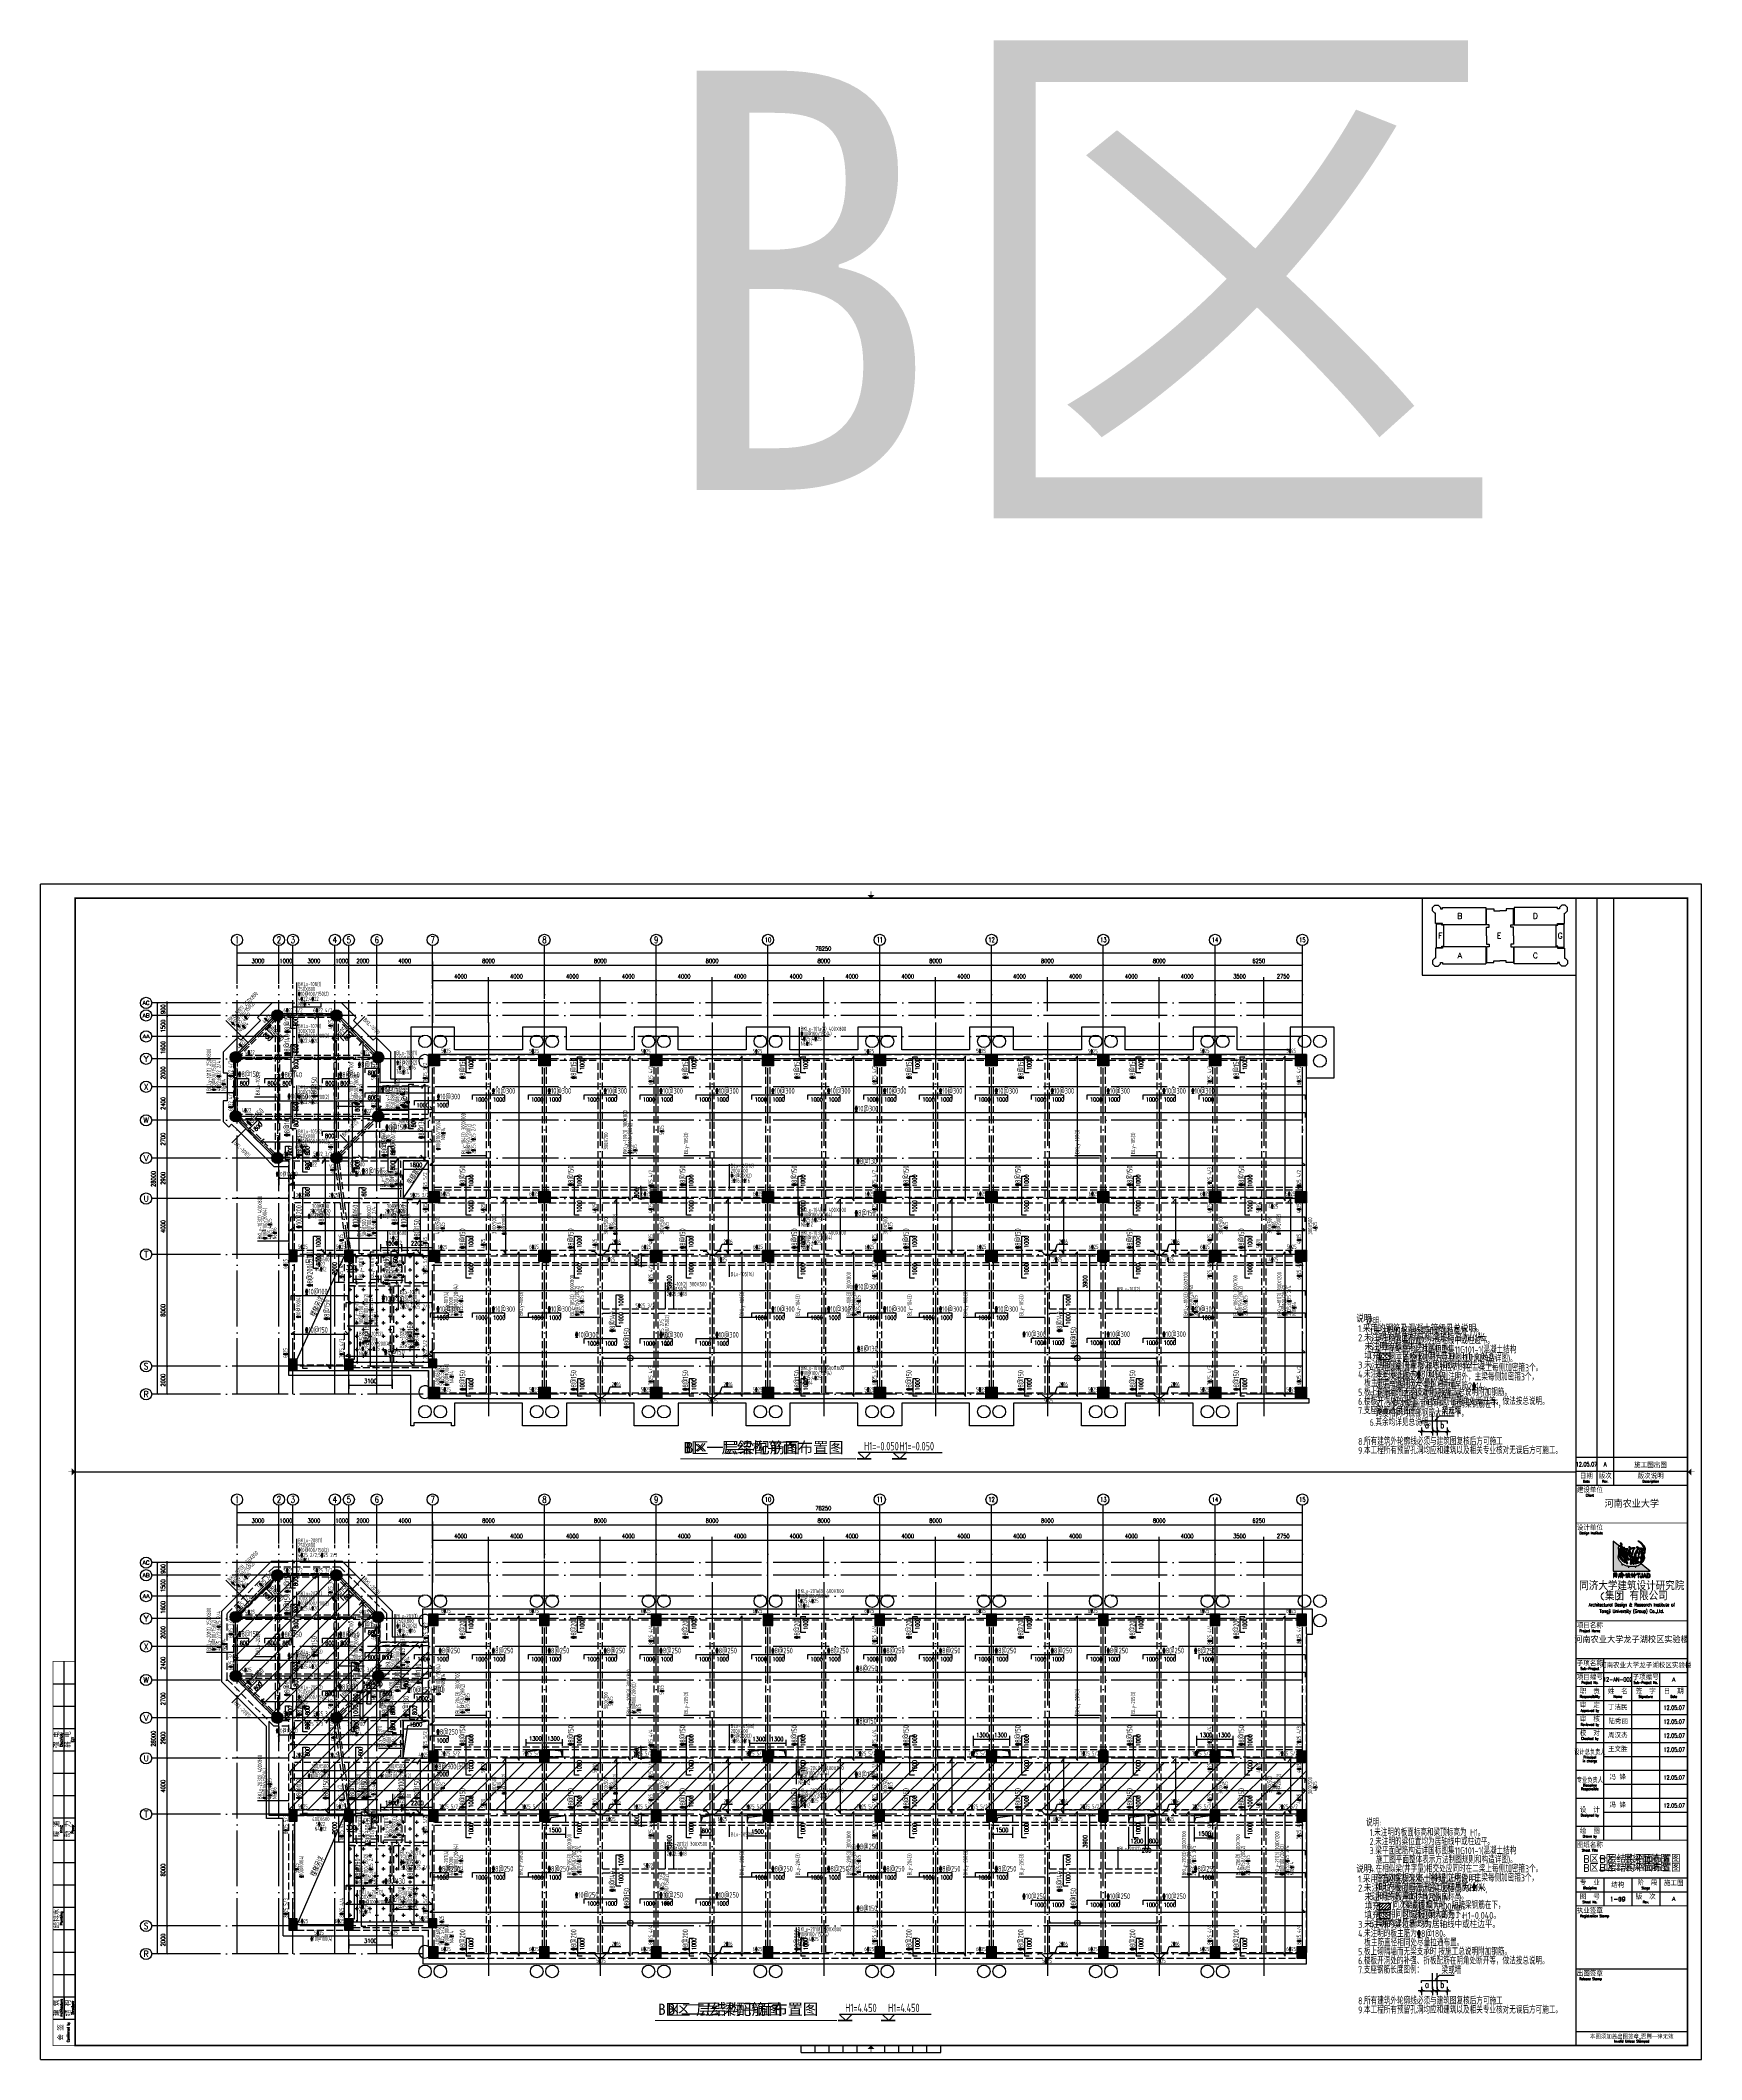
# Model space of a CAD drawing. Header units: millimetres. Extents: x 2998490 to 15040601, y 444546 to 7822218.
# Drawn here: x 14361529 to 14480429, y 7653964 to 7798449 of the extents above; entities that cross this region are included whole.
import ezdxf
from ezdxf.enums import TextEntityAlignment as Align

# ---------------------------------------------------------------- set-up
doc = ezdxf.new("R2010")
doc.units = ezdxf.units.MM
doc.header["$LTSCALE"] = 2000
doc.linetypes.add('DASH', pattern=[0.35, 0.25, -0.1])
doc.linetypes.add('DOTE', pattern=[2.42, 2, -0.2, 0.02, -0.2])
for name, color, linetype in [('3-AXIS', 3, 'Continuous'), ('3-AXIS_TEXT', 7, 'Continuous'), ('3-ban', 84, 'Continuous'), ('3-ban-hatch', 9, 'Continuous'), ('3-ban-rein', 1, 'Continuous'), ('3-ban-TEXT', 7, 'Continuous'), ('3-column-DOWN', 232, 'Continuous'), ('3-COLUMN-UP', 2, 'Continuous'), ('3-dcl', 3, 'Continuous'), ('3-dote', 43, 'DOTE'), ('3-HATCH', 8, 'Continuous'), ('3-liang-rein-X', 54, 'Continuous'), ('3-liang-rein-Y', 130, 'Continuous'), ('3-liang-R截面-X', 50, 'Continuous'), ('3-liang-R截面-Y', 70, 'Continuous'), ('3-liang-s-1', 44, 'Continuous'), ('3-liang-xu', 120, 'DASH'), ('3-装饰线脚', 7, 'Continuous'), ('AXIS', 3, 'Continuous'), ('AXIS_TEXT', 7, 'Continuous'), ('DOTE', 9, 'DOTE'), ('图框', 7, 'Continuous')]:
    doc.layers.add(name, color=color, linetype=linetype)
doc.layers.add('3-零部件', color=73, linetype='Continuous', lineweight=5)
doc.styles.add('_TCH_AXIS', font='COMPLEX', dxfattribs={"bigfont": 'GBCBIG'})
doc.styles.add('COMPLEX', font='COMPLEX')
doc.styles.add('DIM_FONT', font='SIMPLEX', dxfattribs={"width": 0.8, "bigfont": 'HZTXT'})
doc.styles.add('HT', font='SIMHEI.TTF')
doc.styles.add('TJ1', font='tj-romans1.shx', dxfattribs={"width": 0.8, "bigfont": 'tj-hztxt1.shx'})
doc.styles.add('TKZ1_tjhts.shx', font='tjromant.shx', dxfattribs={"bigfont": 'tjhts.shx'})
doc.styles.add('TKZ2_tjkts.shx', font='tjromant.shx', dxfattribs={"bigfont": 'tjkts.shx'})
doc.styles.add('TSSD_Rein', font='Tssdeng.shx', dxfattribs={"width": 0.7, "bigfont": 'hztxt.shx'})
doc.styles.add('黑体', font='SIMHEI.TTF')
doc.dimstyles.new('AXIS150', dxfattribs={"dimscale": 1.5, "dimtxt": 300, "dimasz": 1, "dimexe": 200, "dimexo": 200, "dimgap": 150, "dimtad": 1, "dimdec": 0, "dimzin": 0, "dimdsep": 46, "dimtxsty": 'DIM_FONT', "dimblk1": '_DIMX', "dimblk2": '_DIMX', "dimsah": 1, "dimcen": 0.09, "dimclrt": 7, "dimadec": 0, "dimazin": 0, "dimtfac": 1, "dimtdec": 0, "dimtix": 1, "dimtmove": 2, "dimatfit": 3, "dimfxl": 0, "dimtolj": 1, "dimtzin": 0, "dimarcsym": 0})
doc.dimstyles.new('DIMN100', dxfattribs={"dimtxt": 300, "dimasz": 100, "dimexe": 250, "dimexo": 300, "dimgap": 150, "dimtad": 1, "dimdec": 0, "dimzin": 0, "dimdsep": 46, "dimtxsty": 'DIM_FONT', "dimblk": 'ARCHTICK', "dimcen": 0.09, "dimclrt": 7, "dimazin": 2, "dimtfac": 1, "dimtdec": 0, "dimtix": 1, "dimtmove": 2, "dimatfit": 3, "dimldrblk": 'ARCHTICK', "dimfxl": 0, "dimtolj": 1, "dimtzin": 0, "dimarcsym": 0})
pattern_1 = [(0, (-3453.43, 0), (476.25, 476.25), [238.125, -714.375]), (90, (-3334.37, -119.06), (-476.25, 476.25), [238.125, -714.375])]

# ---------------------------------------------------------------- blocks, each defined once
blk = doc.blocks.new('TJAD_TK_LOGO')
for points in [[(0.309, 0.239, -0.055111), (0.298, 0.218, -0.399817), (0.289, 0.213, -0.15154), (0.281, 0.216, -0.301448), (0.281, 0.226, 0.010306), (0.289, 0.248, -0.01851), (0.216, 0.33, -0.103184), (0.157, 0.423, -0.120959), (0.156, 0.5, 0.063512), (0.168, 0.638, 0.024265), (0.163, 0.716, -0.039016), (0.159, 0.759, -0.148803), (0.167, 0.795, -0.063522), (0.19, 0.819, -0.021561), (0.199, 0.827), (0, 0.989), (0, 0.014), (1.2, 0.014), (0.901, 0.256, -0.02734), (0.87, 0.232, -0.056811), (0.802, 0.195, -0.043653), (0.743, 0.178, 0.070224), (0.74, 0.168, -0.155586), (0.734, 0.146, -0.268078), (0.715, 0.144, 0.046034), (0.714, 0.151, -0.10837), (0.716, 0.158, 0.067272), (0.719, 0.172, 0.007869), (0.606, 0.171, -0.018474), (0.519, 0.174, 0.089356), (0.513, 0.16, -0.084297), (0.509, 0.144, -0.378712), (0.498, 0.137, -0.129516), (0.487, 0.142, 0.010082), (0.489, 0.148, -0.06366), (0.493, 0.159, -0.047427), (0.496, 0.17, 0.412458), (0.493, 0.175, 0.04646), (0.459, 0.179, -0.083304), (0.398, 0.192, -0.056916)], [(0.278, 0.851, 0.150805), (0.286, 0.87, 0.118181), (0.284, 0.888, 0.061251), (0.278, 0.901, 0.110829), (0.266, 0.912, 0.065976), (0.248, 0.919, 0.129921), (0.229, 0.92, 0.40681), (0.226, 0.916, 0.07663), (0.23, 0.907, -0.019502), (0.237, 0.896, -0.085799), (0.241, 0.884, -0.150999), (0.235, 0.858, -0.086307), (0.225, 0.846, -0.019332), (0.206, 0.833, 0.015742), (0.199, 0.827), (0.264, 0.775, -0.014783), (0.267, 0.774, -0.092021), (0.285, 0.767, -0.021612), (0.299, 0.758, 0.020501), (0.302, 0.757, -0.138406), (0.302, 0.756, -0.004327), (0.304, 0.756, 0.041521), (0.307, 0.755, 0.017006), (0.309, 0.756, 0.175362), (0.313, 0.76, 0.115175), (0.313, 0.77, 0.133458), (0.302, 0.795, 0.090138), (0.282, 0.811, 0.068529), (0.267, 0.817, -0.013934), (0.257, 0.819, -0.201719), (0.25, 0.824, -0.378426), (0.25, 0.831, -0.084166), (0.26, 0.837, 0.070184)], [(0.264, 0.775, 0.064867), (0.248, 0.774, 0.116531), (0.226, 0.765, 0.208218), (0.216, 0.75, 0.02194), (0.216, 0.741, -0.003556), (0.223, 0.64, -0.008585), (0.225, 0.606, -0.036626), (0.224, 0.587, -0.030322), (0.219, 0.565, 0.008639), (0.208, 0.528, 0.029199), (0.201, 0.493, 0.047639), (0.199, 0.469, 0.083135), (0.203, 0.45, 0.077424), (0.222, 0.419, 0.095524), (0.251, 0.392, 0.133345), (0.255, 0.391, 0.037671), (0.266, 0.395, -0.074764), (0.289, 0.401, -0.017227), (0.311, 0.402, 0.103318), (0.324, 0.403, 0.529251), (0.324, 0.406, 0.058891), (0.31, 0.414, -0.106556), (0.272, 0.441, -0.157893), (0.244, 0.5, -0.090292), (0.241, 0.541, -0.061166), (0.257, 0.612, -0.11155), (0.27, 0.637, -0.016825), (0.293, 0.661, -0.002917), (0.333, 0.697, 0.013927), (0.345, 0.708)], [(0.474, 0.731, 0.018572), (0.473, 0.731), (0.473, 0.732, 0.06936), (0.47, 0.733, 0.047212), (0.46, 0.735, 0.024282), (0.443, 0.735, -0.000753), (0.412, 0.735, -0.013374), (0.392, 0.736, -0.164458), (0.382, 0.74, -0.15617), (0.376, 0.751, 0.064833), (0.371, 0.765, 0.17195), (0.36, 0.774, 0.077232), (0.348, 0.779, 0.099365), (0.341, 0.778, 0.128164), (0.335, 0.776, 0.199677), (0.331, 0.766, 0.156287), (0.335, 0.754, 0.086381), (0.343, 0.746, 0.029794), (0.351, 0.742, -0.218512), (0.359, 0.734, -0.050196), (0.36, 0.726, -0.223734), (0.356, 0.72, -0.013892), (0.345, 0.708), (0.359, 0.697, -0.00619), (0.387, 0.712, -0.093205), (0.434, 0.721, -0.103421), (0.439, 0.72, -0.384925), (0.441, 0.717, -0.045853), (0.438, 0.703, -0.014561), (0.423, 0.658, 0.006316), (0.419, 0.648), (0.432, 0.637, -0.003465), (0.435, 0.644, -0.002724), (0.456, 0.704, -0.338072), (0.461, 0.707, 0.005218), (0.473, 0.707, 0.309415), (0.476, 0.708, 0.132077), (0.479, 0.71, 0.147744), (0.481, 0.715, 0.135646), (0.481, 0.723, 0.18433)], [(0.756, 0.375, 0.010654), (0.758, 0.371, 0.091005), (0.765, 0.363, 0.311976), (0.77, 0.363)]]:
    blk.add_hatch(color=256).paths.add_polyline_path(points)
h = blk.add_hatch(color=256)
h.paths.add_polyline_path([(0.419, 0.648), (0.359, 0.697, 0.122439), (0.344, 0.679, 0.077208), (0.338, 0.662, 0.221374), (0.343, 0.64, -0.044103), (0.353, 0.625, 0.092474), (0.367, 0.606, 0.149827), (0.383, 0.599, 0.078107), (0.401, 0.6, 0.300992), (0.408, 0.607, 0.003448), (0.412, 0.624, -0.014936)])
h.paths.add_polyline_path([(0.448, 0.531, -0.118411), (0.466, 0.61), (0.432, 0.637, 0.013731), (0.424, 0.609, 0.354128), (0.426, 0.607, 0.149403), (0.425, 0.606, -0.033756), (0.429, 0.605, -0.301225), (0.432, 0.602, -0.067966), (0.431, 0.585, -0.155357), (0.425, 0.583, -0.0383), (0.418, 0.581, 0.394404), (0.414, 0.577, -0.002997), (0.393, 0.506, 0.027314), (0.376, 0.437, 0.262389), (0.377, 0.431, 0.054171), (0.409, 0.43, -0.120269), (0.432, 0.428, -0.238212), (0.445, 0.415, -0.030328), (0.452, 0.384, 0.177342), (0.459, 0.369, 0.189169), (0.473, 0.367, 0.024901), (0.494, 0.37, 0.43233), (0.503, 0.381, 0.054023), (0.499, 0.406, 0.072563), (0.493, 0.423, -0.024272), (0.473, 0.455, -0.09052)])
h.paths.add_polyline_path([(0.591, 0.509), (0.494, 0.587, 0.02545), (0.492, 0.572, 0.128799), (0.501, 0.52, 0.044216), (0.522, 0.484, 0.076323), (0.548, 0.46, 0.034366), (0.562, 0.452, 0.076032), (0.572, 0.449, 0.341488), (0.575, 0.451, 0.069217), (0.584, 0.479, 0.009229)])
h.paths.add_polyline_path([(0.606, 0.496, 0.003269), (0.602, 0.481, 0.051211), (0.597, 0.445, 0.204101), (0.599, 0.435, -0.011598), (0.623, 0.42, -0.044991), (0.66, 0.394, -0.200983), (0.669, 0.38, -0.006426), (0.679, 0.338, 0.079721), (0.687, 0.311, 0.326464), (0.691, 0.309, 0.087838), (0.695, 0.311, 0.087656), (0.715, 0.332, 0.286319), (0.72, 0.36, 0.076349), (0.701, 0.389, -0.160397), (0.676, 0.44), (0.676, 0.44)])
h.paths.add_polyline_path([(0.852, 0.297), (0.79, 0.347, 0.007087), (0.777, 0.301, 0.070922), (0.774, 0.275, 0.248353), (0.779, 0.265, 0.199635), (0.795, 0.268, -0.006886), (0.813, 0.275, 0.05678), (0.847, 0.293, 0.006803)])
h = blk.add_hatch(color=256)
h.paths.add_polyline_path([(0.712, 0.755, 0.083086), (0.708, 0.761, 0.127732), (0.701, 0.764, 0.060999), (0.673, 0.768, 0.050289), (0.649, 0.769, 0.061315), (0.626, 0.765, -0.058239), (0.605, 0.759, -0.023274), (0.577, 0.756, -0.318074), (0.565, 0.762, -0.012807), (0.546, 0.787, 0.176594), (0.527, 0.801, 0.141446), (0.512, 0.802, 0.254042), (0.501, 0.793, 0.094349), (0.5, 0.777, 0.272202), (0.507, 0.767, 0.06938), (0.523, 0.763, -0.099001), (0.54, 0.758, -0.173209), (0.549, 0.747, -0.244282), (0.547, 0.738, -0.042049), (0.531, 0.716, 0.019533), (0.504, 0.683, 0.074328), (0.489, 0.659, -0.003717), (0.466, 0.61), (0.494, 0.587, -0.03259), (0.498, 0.607, -0.114709), (0.504, 0.617), (0.507, 0.619), (0.509, 0.62), (0.512, 0.62), (0.514, 0.619), (0.523, 0.614), (0.529, 0.609), (0.548, 0.592), (0.554, 0.586), (0.555, 0.586, 0.137325), (0.563, 0.582, 0.052206), (0.581, 0.58, -0.039081), (0.596, 0.578, -0.061234), (0.6, 0.577, -0.389955), (0.602, 0.574, -0.015439), (0.601, 0.566, -0.009793), (0.592, 0.514, -0.001555), (0.591, 0.509), (0.606, 0.496, -0.005675), (0.613, 0.522, 0.021764), (0.624, 0.57, -0.037231), (0.627, 0.579, -0.166808), (0.63, 0.581, 0.014415), (0.637, 0.584, 0.232872), (0.642, 0.591, 0.087887), (0.641, 0.601, 0.002273), (0.638, 0.615, -0.178357), (0.638, 0.619, -0.001216), (0.651, 0.66, -0.011476), (0.664, 0.699, -0.017032), (0.676, 0.729, -0.192629), (0.689, 0.74, -0.05264), (0.702, 0.745, 0.121865), (0.712, 0.748, 0.384919)])
h.paths.add_polyline_path([(0.597, 0.737, -0.021509), (0.628, 0.747, -0.053885), (0.638, 0.749, -0.363115), (0.652, 0.741, -0.093078), (0.646, 0.705, 0.023125), (0.622, 0.626, -0.067346), (0.613, 0.603, -0.278742), (0.606, 0.6, -0.067064), (0.586, 0.602, -0.223721), (0.563, 0.619, -0.070697), (0.543, 0.661, -0.171192), (0.544, 0.69, -0.090372), (0.564, 0.717, -0.097027)], flags=16)
h = blk.add_hatch(color=256)
h.paths.add_polyline_path([(0.982, 0.688, -0.266995), (0.988, 0.691, -0.078548), (0.994, 0.689, -0.061401), (1.001, 0.685, -0.140506), (1.007, 0.676, -0.075077), (1.01, 0.653, -0.023792), (1.008, 0.62, 0.028581), (1.007, 0.585, 0.083513), (1.009, 0.572, 0.556873), (1.014, 0.571, 0.099876), (1.028, 0.596, 0.058859), (1.035, 0.633, 0.00868), (1.036, 0.66, -0.055868), (1.045, 0.71, 0.012909), (1.049, 0.719, 0.07627), (1.048, 0.734, 0.168287), (0.983, 0.856, 0.045812), (0.89, 0.946, 0.082299), (0.824, 0.983, 0.045024), (0.802, 0.988, 0.184323), (0.796, 0.987, 0.401214), (0.797, 0.985, 0.073894), (0.803, 0.98, 0.009968), (0.828, 0.967, -0.045085), (0.849, 0.953, -0.042435), (0.89, 0.913, -0.014659), (0.933, 0.859, -0.075958), (0.979, 0.767, 0.183281), (0.919, 0.704, 0.093166), (0.905, 0.577, 0.002645), (0.905, 0.539), (0.95, 0.539, -0.021718), (0.951, 0.561, -0.060902), (0.951, 0.563, -0.750169), (0.953, 0.563, -0.062141), (0.956, 0.558, -0.02804), (0.962, 0.541, -0.001207), (0.963, 0.539), (0.999, 0.539), (0.998, 0.542), (0.986, 0.581, -0.042759), (0.971, 0.648, -0.166183), (0.976, 0.68, -0.02967)])
h.paths.add_polyline_path([(0.921, 0.747, 0.337691), (0.922, 0.75, 0.234051), (0.918, 0.756, 0.085029), (0.898, 0.762, 0.109404), (0.867, 0.76, 0.027051), (0.842, 0.75, 0.096966), (0.82, 0.779, 0.147389), (0.788, 0.798, 0.110178), (0.765, 0.798, 0.193659), (0.754, 0.789, 0.105864), (0.751, 0.781, 0.322715), (0.756, 0.77, 0.090222), (0.775, 0.763, 0.021428), (0.79, 0.76, -0.062248), (0.802, 0.756, -0.0489), (0.814, 0.75, 0.061445), (0.828, 0.743, 0.045204), (0.773, 0.709, 0.105153), (0.746, 0.68, 0.017534), (0.699, 0.593, 0.04727), (0.677, 0.539), (0.731, 0.539, -0.016538), (0.733, 0.546, -0.06987), (0.755, 0.615, -0.55525), (0.762, 0.616, 0.087068), (0.773, 0.608, 0.000587), (0.779, 0.605, 0.051645), (0.781, 0.604, 0.002312), (0.798, 0.592, 0.1078), (0.815, 0.585, 0.06971), (0.83, 0.588, -0.002349), (0.824, 0.554, -0.014725), (0.822, 0.539), (0.839, 0.539, -0.003665), (0.842, 0.55, -0.003176), (0.85, 0.584, -0.214328), (0.855, 0.589, 0.079005), (0.864, 0.594, 0.136284), (0.869, 0.604, 0.042038), (0.87, 0.61, 0.121208), (0.869, 0.615, 0.033156), (0.864, 0.622, -0.089896), (0.861, 0.627, -0.153361), (0.862, 0.632, -0.00558), (0.876, 0.678, -0.02004), (0.892, 0.724, -0.10938), (0.9, 0.737, 0.024126), (0.911, 0.741, 0.094696)])
h.paths.add_polyline_path([(0.871, 0.737, -0.143663), (0.867, 0.714, 0.018808), (0.849, 0.654, -0.117601), (0.837, 0.612, -0.229986), (0.819, 0.61, -0.2857), (0.79, 0.639, -0.267121), (0.803, 0.697, -0.053371), (0.832, 0.724, -0.07094), (0.861, 0.743, -0.49062)], flags=16)
h = blk.add_hatch(color=256)
h.paths.add_polyline_path([(0.393, 0.563, -0.011586), (0.397, 0.579, 0.253288), (0.396, 0.579, 0.095247), (0.388, 0.58, -0.0106), (0.376, 0.58, -0.133876), (0.361, 0.583, -0.082431), (0.345, 0.596, -0.01622), (0.332, 0.612, 0.042319), (0.324, 0.621, 0.140851), (0.317, 0.624, 0.145933), (0.308, 0.622, 0.038492), (0.302, 0.618), (0.302, 0.618, 0.000616), (0.3, 0.616, 0.032553), (0.298, 0.615, 0.095329), (0.294, 0.61, 0.096767), (0.291, 0.597, -0.001525), (0.288, 0.574, 0.034244), (0.285, 0.552, 0.085899), (0.292, 0.504, 0.097395), (0.314, 0.467, 0.083463), (0.339, 0.445, 0.098864), (0.352, 0.441, 0.30663), (0.356, 0.443, 0.075685), (0.361, 0.453, 0.009946), (0.371, 0.491, -0.023424), (0.378, 0.51, 0.034776)])
h.paths.add_polyline_path([(0.333, 0.372, 0.321528), (0.33, 0.377, 0.021484), (0.291, 0.382, 0.022843), (0.282, 0.382, 0.102534), (0.276, 0.381, 0.130045), (0.272, 0.378, 0.267367), (0.271, 0.374, -0.005872), (0.276, 0.364, 0.058515), (0.28, 0.355, 0.081344), (0.295, 0.338, 0.099387), (0.309, 0.33, 0.035917), (0.315, 0.328, 0.245908), (0.318, 0.33, 0.105203), (0.327, 0.349, -0.034055), (0.332, 0.365, 0.056891)])
h.paths.add_polyline_path([(0.431, 0.34, 0.245812), (0.436, 0.359, 0.065072), (0.425, 0.393, 0.134826), (0.425, 0.393, -0.114996), (0.425, 0.394, 0.061748), (0.418, 0.405, 0.16919), (0.41, 0.409, 0.009694), (0.393, 0.411, 0.017654), (0.382, 0.412, 0.044621), (0.374, 0.411, 0.15913), (0.368, 0.408, 0.263058), (0.367, 0.404, 0.037983), (0.375, 0.384, -0.091013), (0.378, 0.375, -0.183458), (0.376, 0.37, -0.186991), (0.37, 0.367, -0.076588), (0.364, 0.367, 0.012233), (0.357, 0.368, 0.175338), (0.353, 0.367, 0.023216), (0.34, 0.33, 0.04069), (0.336, 0.312, 0.28537), (0.339, 0.306, 0.048651), (0.347, 0.302, -0.083296), (0.359, 0.295, 0.044689), (0.367, 0.289, 0.196761), (0.378, 0.288, 0.127879), (0.395, 0.298, 0.050671)])
h.paths.add_polyline_path([(0.463, 0.285, 0.013244), (0.461, 0.293, 0.042352), (0.454, 0.311, 0.086452), (0.451, 0.314, 0.181931), (0.447, 0.314, 0.105167), (0.437, 0.307, 0.063777), (0.422, 0.289, 0.079039), (0.415, 0.273, 0.295118), (0.417, 0.263, 0.12746), (0.426, 0.259, 0.051219), (0.438, 0.258, -0.006938), (0.459, 0.255, 0.101871), (0.472, 0.256, 0.282022), (0.475, 0.26, 0.127329), (0.473, 0.266), (0.473, 0.266, -0.004335)])
h.paths.add_polyline_path([(0.658, 0.308, -0.058552), (0.645, 0.335, -0.043685), (0.641, 0.359, 0.088622), (0.637, 0.372, 0.151789), (0.622, 0.385, -0.046532), (0.606, 0.394, 0.04555), (0.599, 0.398, 0.043142), (0.597, 0.399), (0.597, 0.399, 0.251715), (0.586, 0.396, 0.137334), (0.576, 0.371, -0.022108), (0.571, 0.349, 0.025269), (0.557, 0.305, -0.028381), (0.55, 0.284, 0.095667), (0.544, 0.258, 0.266705), (0.554, 0.241, 0.133638), (0.581, 0.24, 0.117773), (0.634, 0.259, 0.081266), (0.66, 0.285, 0.080524), (0.663, 0.292), (0.663, 0.292), (0.664, 0.292), (0.664, 0.295), (0.663, 0.295, 0.059624)])
h.paths.add_polyline_path([(0.568, 0.406, 0.121011), (0.564, 0.41, 0.051248), (0.55, 0.42, 0.077555), (0.545, 0.422, 0.238499), (0.542, 0.421, 0.167798), (0.541, 0.418, 0.09655), (0.541, 0.4, -0.014406), (0.543, 0.392, -0.00033), (0.545, 0.375, 0.1059), (0.551, 0.357, 0.313865), (0.556, 0.357, 0.231713), (0.56, 0.364, 0.026659), (0.564, 0.385, -0.007425), (0.568, 0.4, 0.16995)])
h.paths.add_polyline_path([(0.679, 0.25, 0.082015), (0.68, 0.258, 0.360369), (0.675, 0.264, 0.094324), (0.668, 0.263, 0.109868), (0.666, 0.263, -0.017853), (0.664, 0.262), (0.663, 0.262, 0.095638), (0.652, 0.251, 0.069381), (0.647, 0.242, 0.391778), (0.649, 0.238, 0.16265), (0.658, 0.237, 0.029698), (0.663, 0.239), (0.664, 0.239, 0.027865), (0.674, 0.243, 0.232972)])
h.paths.add_polyline_path([(0.765, 0.309, -0.00792), (0.766, 0.312, -0.04061), (0.767, 0.316, 0.057732), (0.769, 0.323, 0.231089), (0.766, 0.331, 0.223752), (0.755, 0.33, 0.032861), (0.734, 0.315, -0.012035), (0.716, 0.303, 0.160241), (0.7, 0.287, 0.160304), (0.7, 0.267, 0.221951), (0.709, 0.256, 0.080228), (0.726, 0.248, 0.124433), (0.741, 0.247, 0.177577), (0.748, 0.255, 0.06059), (0.758, 0.283, -0.013372)])
h = blk.add_hatch(color=256)
h.paths.add_polyline_path([(0.952, 0.5, -0.00262), (0.951, 0.526, -0.01182), (0.95, 0.539), (0.905, 0.539, 0.006126), (0.905, 0.449, 0.002492), (0.906, 0.412, 0.048247), (0.887, 0.46, 0.065909), (0.883, 0.465, 0.224936), (0.877, 0.467, 0.038284), (0.864, 0.466, -0.06616), (0.83, 0.465, -0.485088), (0.827, 0.467, -0.101913), (0.828, 0.487, -0.016956), (0.839, 0.539), (0.822, 0.539, -0.017973), (0.817, 0.52, -0.010562), (0.81, 0.476, -0.208845), (0.803, 0.461, -0.11949), (0.791, 0.457, -0.131776), (0.748, 0.465, -0.127624), (0.732, 0.488, -0.118385), (0.731, 0.539), (0.677, 0.539, 0.005191), (0.675, 0.533, 0.105733), (0.676, 0.44), (0.718, 0.405), (0.745, 0.405, -0.078177), (0.747, 0.414, -0.129583), (0.758, 0.426, -0.224047), (0.779, 0.429, -0.071036), (0.78, 0.429, 0.101063), (0.781, 0.428, -0.019588), (0.783, 0.428, -0.023828), (0.784, 0.427, -0.322257), (0.79, 0.416, -0.013384), (0.788, 0.405), (0.804, 0.405, -0.014271), (0.808, 0.414, -0.194353), (0.821, 0.43, -0.094044), (0.855, 0.439, -0.035175), (0.871, 0.44, -0.177154), (0.88, 0.432, -0.054292), (0.893, 0.405), (0.948, 0.405, 0.016129), (0.951, 0.417, 0.043741), (0.953, 0.46, 0.012835)])
h.paths.add_polyline_path([(1.021, 0.458), (1.011, 0.5), (0.999, 0.539), (0.963, 0.539, -0.013434), (0.968, 0.518, -0.01242), (0.972, 0.498, -0.017255), (0.974, 0.479, -0.024091), (0.974, 0.433, -0.03797), (0.971, 0.405), (1.012, 0.405, 0.01383), (1.019, 0.427, 0.116879)])
h.paths.add_polyline_path([(0.967, 0.319, 0.068823), (0.992, 0.356, 0.031999), (1.012, 0.405), (0.971, 0.405, -0.002893), (0.971, 0.403, -0.072675), (0.96, 0.375, -0.038888), (0.948, 0.355, -0.02059), (0.929, 0.332, -0.114728), (0.923, 0.326, -0.052839), (0.914, 0.32), (0.911, 0.319), (0.909, 0.319), (0.909, 0.322), (0.914, 0.334), (0.918, 0.341), (0.933, 0.363), (0.941, 0.383), (0.941, 0.384, 0.030329), (0.948, 0.405), (0.893, 0.405, -0.019139), (0.897, 0.395, -0.131139), (0.901, 0.371, -0.068706), (0.888, 0.337, -0.106182), (0.87, 0.312, -0.027075), (0.852, 0.297), (0.901, 0.256, 0.015633), (0.918, 0.272, -0.009266)])
h = blk.add_hatch(color=256)
h.paths.add_polyline_path([(0.798, 0.379, -0.041396), (0.804, 0.405), (0.788, 0.405, -0.011453), (0.786, 0.396, -0.01007), (0.783, 0.379, -0.034546), (0.778, 0.371, -0.087737), (0.77, 0.363), (0.79, 0.347), (0.79, 0.347, 0.020125)])
h.paths.add_polyline_path([(0.745, 0.405), (0.718, 0.405), (0.756, 0.375, -0.051476), (0.747, 0.393, -0.099669)])
h = blk.add_hatch(color=256)
h.paths.add_polyline_path([(0.109, -0.055, 0.215782), (0.096, -0.053, 0.067417), (0.088, -0.057, -0.168397), (0.072, -0.061, -0.018722), (0.056, -0.059, 0.069135), (0.037, -0.058, -0.211583), (0.032, -0.057, 0.012327), (0.027, -0.054, 0.18165), (0.023, -0.055, 0.234564), (0.014, -0.061, 0.06939), (0.009, -0.077, 0.040114), (0.004, -0.126, 0.00862), (0.004, -0.151, 0.034302), (0.003, -0.186, 0.240525), (0.011, -0.199, 0.151405), (0.014, -0.2, 0.254247), (0.016, -0.192, 0.038225), (0.017, -0.166, -0.061608), (0.019, -0.146, 0.026815), (0.022, -0.113, -0.054652), (0.026, -0.093, -0.028262), (0.029, -0.084, -0.253686), (0.038, -0.079, 0.007206), (0.049, -0.078, -0.006599), (0.073, -0.075, 0.009999), (0.084, -0.072, -0.062381), (0.093, -0.073, -0.15567), (0.099, -0.077, -0.051163), (0.105, -0.085, -0.102101), (0.107, -0.091, -0.03095), (0.107, -0.129, 0.010088), (0.107, -0.15, -0.131285), (0.104, -0.163, -0.019629), (0.101, -0.168, -0.485137), (0.096, -0.17, 0.001583), (0.093, -0.168, 0.165296), (0.088, -0.17, 0.24859), (0.085, -0.178, 0.066176), (0.088, -0.189, 0.038595), (0.091, -0.194, 0.378365), (0.095, -0.196, 0.077759), (0.104, -0.183, 0.016012), (0.112, -0.17, 0.054651), (0.118, -0.155, 0.087206), (0.123, -0.112, 0.064902), (0.117, -0.068, 0.144064)])
h.paths.add_polyline_path([(0.063, -0.093), (0.056, -0.093), (0.053, -0.094), (0.049, -0.096), (0.047, -0.097), (0.046, -0.1, 0.333571), (0.046, -0.104, 0.045952), (0.052, -0.107, 0.064784), (0.062, -0.109, 0.210865), (0.068, -0.107, 0.127927), (0.071, -0.102, 0.211886), (0.07, -0.096, 0.12013), (0.067, -0.094)], flags=17)
h.paths.add_polyline_path([(0.058, -0.146, -0.039434), (0.061, -0.152, 0.054133), (0.064, -0.158, 0.123184), (0.08, -0.15, 0.140353), (0.084, -0.143, 0.284617), (0.083, -0.139, -0.012464), (0.076, -0.135, 0.016141), (0.064, -0.126, -0.029736), (0.041, -0.127, -0.149024), (0.037, -0.13, 0.190304), (0.034, -0.134, 0.089845), (0.033, -0.143, 0.171078), (0.041, -0.157, 0.249801), (0.05, -0.159, 0.378768), (0.055, -0.153, 0.031236), (0.054, -0.146), (0.056, -0.144)], flags=17)
h.paths.add_polyline_path([(0.194, -0.081, -0.130766), (0.193, -0.083, -0.049), (0.189, -0.09, 0.175351), (0.187, -0.096, 0.389375), (0.189, -0.097, 0.146359), (0.197, -0.094, 0.079034), (0.202, -0.089, 0.101244), (0.205, -0.084, 0.132531), (0.205, -0.077, 0.067751), (0.203, -0.072, 0.050259), (0.2, -0.068, 0.454265), (0.198, -0.068, 0.06765), (0.196, -0.073, 0.007561)])
h.paths.add_polyline_path([(0.189, -0.104, 0.313541), (0.186, -0.1, 0.335576), (0.183, -0.102, 0.015792), (0.178, -0.135, -0.057755), (0.171, -0.161, 0.000363), (0.163, -0.186, 0.094511), (0.167, -0.207, 0.230423), (0.17, -0.211, 0.369117), (0.176, -0.206, 0.039319), (0.18, -0.185, -0.109188), (0.189, -0.149, 0.00425), (0.191, -0.143, 0.032369), (0.189, -0.118, -0.025515)])
h.paths.add_polyline_path([(0.251, -0.045, 0.093827), (0.236, -0.063, 0.302072), (0.237, -0.068, 0.296548), (0.244, -0.068, 0.04254), (0.259, -0.06, -0.129019), (0.275, -0.057, -0.117204), (0.279, -0.058, -0.328405), (0.279, -0.061, -0.051459), (0.27, -0.072, 0.085646), (0.26, -0.09, 0.031903), (0.26, -0.093, -0.315533), (0.256, -0.098, -0.134544), (0.251, -0.099, -0.408117), (0.248, -0.096, 0.035639), (0.244, -0.085, 0.084333), (0.242, -0.081, 0.358627), (0.239, -0.08, 0.227473), (0.233, -0.092, 0.148882), (0.235, -0.099, -0.254787), (0.236, -0.106, -0.110418), (0.229, -0.113, -0.032156), (0.217, -0.121, 0.122106), (0.21, -0.128, 0.074479), (0.204, -0.144, 0.233421), (0.206, -0.152, 0.316166), (0.217, -0.152, 0.122903), (0.231, -0.14, 0.056501), (0.241, -0.125, -0.025506), (0.247, -0.11, -0.174643), (0.26, -0.101, 0.004602), (0.266, -0.098, -0.251477), (0.264, -0.107, -0.130218), (0.259, -0.112, 0.16089), (0.254, -0.116, 0.172735), (0.253, -0.123, 0.448793), (0.261, -0.125, 0.141971), (0.272, -0.109, 0.057248), (0.276, -0.094, -0.334885), (0.284, -0.087, -0.076773), (0.288, -0.087, -0.545841), (0.289, -0.089, -0.008092), (0.289, -0.104, 0.139136), (0.295, -0.124, 0.144746), (0.301, -0.128, 0.355116), (0.304, -0.126, 0.046986), (0.306, -0.118, 0.052614), (0.307, -0.115, 0.237681), (0.306, -0.113, 0.025436), (0.302, -0.111, -0.354836), (0.298, -0.107, -0.049448), (0.297, -0.093, -0.035628), (0.297, -0.088, -0.387964), (0.3, -0.084, -0.009611), (0.307, -0.081, 0.187317), (0.311, -0.078, 0.232403), (0.311, -0.072, 0.143525), (0.31, -0.072, 0.022411), (0.288, -0.082, -0.00319), (0.28, -0.086, -0.206179), (0.276, -0.086, -0.165764), (0.274, -0.084, -0.217969), (0.274, -0.08, -0.110096), (0.284, -0.068, -0.031862), (0.296, -0.059, 0.078929), (0.299, -0.057, 0.264707), (0.3, -0.055, 0.034215), (0.298, -0.052, 0.174735), (0.296, -0.052, 0.001752), (0.292, -0.052, -0.177458), (0.287, -0.05, -0.140307), (0.283, -0.047, -0.275752), (0.284, -0.041, 0.167681), (0.285, -0.035, 0.301407), (0.279, -0.03, 0.08311), (0.273, -0.03, 0.130737)])
h.paths.add_polyline_path([(0.327, -0.118, 0.027579), (0.343, -0.127, 0.154526), (0.354, -0.127, 0.082415), (0.363, -0.125, 0.312986), (0.363, -0.119, 0.221824), (0.36, -0.116, 0.031656), (0.355, -0.116, -0.00721), (0.342, -0.112, -0.071904), (0.327, -0.106, -0.267193), (0.324, -0.1, -0.023267), (0.328, -0.092, 0.395574), (0.325, -0.085, 0.188464), (0.317, -0.087, 0.051998), (0.311, -0.09, 0.108508), (0.306, -0.097, 0.200123), (0.304, -0.104, 0.191616), (0.308, -0.109, -0.01282)])
h.paths.add_polyline_path([(0.306, -0.135, 0.188222), (0.299, -0.134, 0.20573), (0.291, -0.139, 0.018376), (0.285, -0.149, -0.117409), (0.277, -0.159, -0.060927), (0.277, -0.146, 0.215117), (0.274, -0.142, 0.470033), (0.27, -0.143, -0.045545), (0.262, -0.149, -0.074224), (0.255, -0.151, -0.568137), (0.252, -0.149, -0.07678), (0.253, -0.144, 0.100197), (0.253, -0.135, 0.387299), (0.25, -0.133, 0.118665), (0.248, -0.134, 0.185429), (0.241, -0.147, -0.018374), (0.239, -0.158, 0.026924), (0.236, -0.169, -0.013447), (0.235, -0.18, 0.097057), (0.236, -0.192, 0.277047), (0.24, -0.195, 0.192921), (0.243, -0.193, 0.125735), (0.246, -0.18, -0.084178), (0.249, -0.165, -0.292454), (0.257, -0.16, -0.427415), (0.263, -0.166, -0.039723), (0.262, -0.177, 0.744354), (0.267, -0.179, 0.173973), (0.275, -0.172, -0.079593), (0.283, -0.162, 0.037997), (0.292, -0.152, -0.536451), (0.3, -0.152, -0.220641), (0.303, -0.166, -0.033334), (0.3, -0.178, -0.02197), (0.292, -0.196, -0.036413), (0.288, -0.204, 0.059035), (0.288, -0.205, 0.221247), (0.289, -0.208, 0.229092), (0.291, -0.208, 0.104052), (0.294, -0.206, 0.039622), (0.303, -0.189, 0.031663), (0.312, -0.173, 0.083922), (0.315, -0.156, 0.095464), (0.311, -0.142, 0.118136)])
h.paths.add_polyline_path([(0.429, -0.094), (0.441, -0.085, 0.028783), (0.422, -0.063), (0.41, -0.071, -0.06685)])
h.paths.add_polyline_path([(0.421, -0.105), (0.402, -0.104), (0.397, -0.104), (0.395, -0.104), (0.395, -0.118), (0.401, -0.118), (0.409, -0.117), (0.416, -0.117), (0.416, -0.171, -0.223037), (0.41, -0.183, -0.003297), (0.409, -0.184), (0.42, -0.194, 0.201777), (0.422, -0.192, -0.033526), (0.454, -0.166, -0.02738), (0.447, -0.153, -0.067274), (0.43, -0.17, -0.004515), (0.43, -0.112, -0.051491), (0.431, -0.104)])
h.paths.add_polyline_path([(0.468, -0.078), (0.468, -0.091, -0.202539), (0.461, -0.102, -0.066868), (0.447, -0.111, -0.101276), (0.461, -0.119, 0.145344), (0.479, -0.102, 0.140249), (0.482, -0.075, -0.003162), (0.512, -0.075, -0.016144), (0.511, -0.091, 0.052901), (0.512, -0.109, 0.214665), (0.515, -0.112, 0.093296), (0.515, -0.112, 0.137117), (0.524, -0.113, 0.000424), (0.537, -0.112, 0.022294), (0.552, -0.111), (0.554, -0.095), (0.55, -0.096), (0.546, -0.097), (0.542, -0.098), (0.536, -0.099), (0.532, -0.1), (0.527, -0.099), (0.526, -0.096), (0.527, -0.081), (0.528, -0.063), (0.521, -0.063), (0.511, -0.063), (0.498, -0.063), (0.486, -0.063), (0.477, -0.063), (0.467, -0.063)])
h.paths.add_polyline_path([(0.506, -0.122, -0.002263), (0.465, -0.122, -0.028919), (0.449, -0.121), (0.449, -0.135), (0.457, -0.134), (0.467, -0.133, -0.001197), (0.501, -0.133, 0.000411), (0.519, -0.133, -0.117897), (0.498, -0.165, -0.081518), (0.473, -0.138), (0.459, -0.142, 0.067412), (0.487, -0.172, -0.099344), (0.437, -0.187, -0.117302), (0.449, -0.199, 0.051291), (0.498, -0.18, 0.052048), (0.547, -0.197, -0.102524), (0.557, -0.182, -0.086164), (0.51, -0.172, 0.112398), (0.541, -0.121, -0.018709)])
h.paths.add_polyline_path([(0.604, -0.118), (0.604, -0.175, -0.094232), (0.598, -0.183), (0.608, -0.197), (0.647, -0.161), (0.64, -0.147), (0.619, -0.169), (0.619, -0.124, -0.058001), (0.621, -0.106, 0.319569), (0.62, -0.105, 0.045142), (0.606, -0.106, 0.020451), (0.594, -0.106, -0.034776), (0.578, -0.105), (0.578, -0.119, -0.030546)])
h.paths.add_polyline_path([(0.61, -0.06), (0.595, -0.066, -0.049542), (0.614, -0.094), (0.63, -0.087, 0.030356)])
h.paths.add_polyline_path([(0.66, -0.105, -0.019379), (0.635, -0.104), (0.635, -0.119, -0.02608), (0.66, -0.118), (0.682, -0.118), (0.682, -0.173, -0.021278), (0.681, -0.201), (0.697, -0.201, -0.017067), (0.697, -0.172), (0.697, -0.118), (0.715, -0.118, -0.024313), (0.741, -0.119), (0.741, -0.104, -0.018656), (0.71, -0.105), (0.697, -0.105), (0.697, -0.077, -0.143011), (0.702, -0.059, 0.162811), (0.697, -0.057, 0.035376), (0.685, -0.056, 0.004148), (0.681, -0.056, -0.046173), (0.682, -0.068, -0.00345), (0.682, -0.105, -0.001359)])
h.paths.add_polyline_path([(0.767, -0.069), (0.767, -0.085), (0.808, -0.085), (0.808, -0.2), (0.826, -0.2), (0.826, -0.085), (0.867, -0.085), (0.867, -0.069)])
h.paths.add_polyline_path([(0.93, -0.157, -0.040499), (0.929, -0.174, -0.3078), (0.915, -0.188, -0.189438), (0.897, -0.184, -0.186489), (0.89, -0.172, -0.07743), (0.889, -0.158), (0.872, -0.158, 0.198241), (0.882, -0.194, 0.214326), (0.91, -0.204, 0.249549), (0.941, -0.191, 0.135294), (0.948, -0.164), (0.948, -0.069), (0.93, -0.069)])
h.paths.add_polyline_path([(1.028, -0.069), (1.009, -0.069), (0.96, -0.2), (0.979, -0.2), (0.993, -0.161), (1.044, -0.161), (1.058, -0.2), (1.077, -0.2)])
h.paths.add_polyline_path([(1.019, -0.088), (1.039, -0.146), (0.998, -0.146)], flags=16)
h.paths.add_polyline_path([(1.091, -0.069), (1.091, -0.2), (1.14, -0.2, 0.229129), (1.182, -0.183, 0.179316), (1.197, -0.134, 0.181564), (1.183, -0.086, 0.220204), (1.141, -0.069)])
h.paths.add_polyline_path([(1.109, -0.085), (1.139, -0.085, -0.337188), (1.175, -0.108, -0.124189), (1.177, -0.152, -0.40123), (1.139, -0.184), (1.109, -0.184)], flags=16)
for points in [[(0, 0.989), (0, 0.014), (1.2, 0.014)], [(0.867, -0.069), (0.767, -0.069), (0.767, -0.085), (0.808, -0.085), (0.808, -0.2), (0.826, -0.2), (0.826, -0.085), (0.867, -0.085)], [(1.009, -0.069), (0.96, -0.2), (0.979, -0.2), (0.993, -0.161), (1.044, -0.161), (1.058, -0.2), (1.077, -0.2), (1.028, -0.069)], [(1.019, -0.088), (0.998, -0.146), (1.039, -0.146)]]:
    blk.add_lwpolyline(points, close=True)
for points in [[(1.048, 0.734, 0.168287), (0.983, 0.856, 0.045812), (0.89, 0.946, 0.082299), (0.824, 0.983, 0.045024), (0.802, 0.988, 0.184323), (0.796, 0.987, 0.401214), (0.797, 0.985, 0.073894), (0.803, 0.98, 0.009968), (0.828, 0.967, -0.045085), (0.849, 0.953, -0.042435), (0.89, 0.913, -0.014659), (0.933, 0.859, -0.075958), (0.979, 0.767, 0.183281), (0.919, 0.704, 0.093166), (0.905, 0.577, 0.00877), (0.905, 0.449, 0.002492), (0.906, 0.412, 0.048247), (0.887, 0.46, 0.065909), (0.883, 0.465, 0.224936), (0.877, 0.467, 0.038284), (0.864, 0.466, -0.06616), (0.83, 0.465, -0.485088), (0.827, 0.467, -0.101913), (0.828, 0.487, -0.020622), (0.842, 0.55, -0.003176), (0.85, 0.584, -0.214328), (0.855, 0.589, 0.079005), (0.864, 0.594, 0.136284), (0.869, 0.604, 0.042038), (0.87, 0.61, 0.13569), (0.868, 0.615, 0.030912), (0.864, 0.622, -0.089896), (0.861, 0.627, -0.153361), (0.862, 0.632, -0.00558), (0.876, 0.678, -0.02004), (0.892, 0.724, -0.10938), (0.9, 0.737, 0.024126), (0.911, 0.741, 0.094696), (0.921, 0.747, 0.397569), (0.922, 0.751, 0.211166), (0.918, 0.756, 0.085029), (0.898, 0.762, 0.109404), (0.867, 0.76, 0.027051), (0.842, 0.75, 0.096966), (0.82, 0.779, 0.147389), (0.788, 0.798, 0.110178), (0.765, 0.798, 0.193659), (0.754, 0.789, 0.105864), (0.751, 0.781, 0.322715), (0.756, 0.77, 0.090222), (0.775, 0.763, 0.021428), (0.79, 0.76, -0.062248), (0.802, 0.756, -0.0489), (0.814, 0.75, 0.061445), (0.828, 0.743, 0.045204), (0.773, 0.709, 0.105153), (0.746, 0.68, 0.017534), (0.699, 0.593, 0.052474), (0.675, 0.533, 0.105733), (0.676, 0.44, 0.160397), (0.701, 0.389, -0.076349), (0.72, 0.36, -0.286319), (0.715, 0.332, -0.087656), (0.695, 0.311, -0.08033), (0.691, 0.31, -0.368951), (0.687, 0.311, -0.079318), (0.679, 0.338, 0.006426), (0.669, 0.38, 0.200983), (0.66, 0.394, 0.044991), (0.623, 0.42, 0.011598), (0.599, 0.435, -0.204101), (0.597, 0.445, -0.051211), (0.602, 0.481, -0.008944), (0.613, 0.522, 0.021764), (0.624, 0.57, -0.037231), (0.627, 0.579, -0.166808), (0.63, 0.581, 0.014415), (0.637, 0.584, 0.232872), (0.642, 0.591, 0.087887), (0.641, 0.601, 0.002324), (0.638, 0.615, -0.163549), (0.638, 0.619, -0.001216), (0.651, 0.66, -0.011476), (0.664, 0.699, -0.017032), (0.676, 0.729, -0.192629), (0.689, 0.74, -0.05264), (0.702, 0.745, 0.121865), (0.712, 0.748, 0.384919), (0.712, 0.755, 0.083086), (0.708, 0.761, 0.127732), (0.701, 0.764, 0.060999), (0.673, 0.768, 0.050289), (0.649, 0.769, 0.061315), (0.626, 0.765, -0.058239), (0.605, 0.759, -0.023274), (0.577, 0.756, -0.318074), (0.565, 0.762, -0.012807), (0.546, 0.787, 0.176594), (0.527, 0.801, 0.141446), (0.512, 0.802, 0.254042), (0.501, 0.793, 0.094349), (0.5, 0.777, 0.272202), (0.507, 0.767, 0.06938), (0.523, 0.763, -0.099001), (0.54, 0.758, -0.176084), (0.549, 0.747, -0.238335), (0.547, 0.738, -0.042049), (0.531, 0.716, 0.019533), (0.504, 0.683, 0.074328), (0.489, 0.659, -0.003717), (0.466, 0.61, 0.118412), (0.448, 0.531, 0.09052), (0.473, 0.455, 0.024272), (0.493, 0.423, -0.072563), (0.499, 0.406, -0.054023), (0.503, 0.381, -0.43233), (0.494, 0.37, -0.024901), (0.473, 0.367, -0.189169), (0.459, 0.369, -0.177342), (0.452, 0.384, 0.030328), (0.445, 0.415, 0.238212), (0.432, 0.428, 0.120269), (0.409, 0.43, -0.054171), (0.377, 0.431, -0.262389), (0.376, 0.437, -0.027314), (0.393, 0.506, 0.002997), (0.414, 0.577, -0.42145), (0.418, 0.581, 0.036527), (0.425, 0.583, 0.155357), (0.431, 0.585, 0.067966), (0.432, 0.602, 0.301225), (0.429, 0.605, 0.033756), (0.425, 0.606, -0.149403), (0.426, 0.607, -0.354128), (0.424, 0.609, -0.017197), (0.435, 0.644, -0.010154), (0.435, 0.644, -0.002724), (0.456, 0.704, -0.338072), (0.461, 0.707, 0.005218), (0.473, 0.707, 0.309415), (0.476, 0.708, 0.132077), (0.479, 0.71, 0.147744), (0.481, 0.715, 0.135646), (0.481, 0.723, 0.18433), (0.474, 0.731, 0.018572), (0.473, 0.731), (0.473, 0.732, 0.071117), (0.47, 0.733, 0.046841), (0.46, 0.735, 0.024282), (0.443, 0.735, -0.000753), (0.412, 0.735, -0.013374), (0.392, 0.736, -0.164458), (0.382, 0.74, -0.15617), (0.376, 0.751, 0.064833), (0.371, 0.765, 0.17195), (0.36, 0.774, 0.077232), (0.348, 0.779, 0.099365), (0.341, 0.778, 0.128164), (0.335, 0.776, 0.199677), (0.331, 0.766, 0.156287), (0.335, 0.754, 0.086381), (0.343, 0.746, 0.029794), (0.351, 0.742, -0.218512), (0.359, 0.734, -0.050196), (0.36, 0.726, -0.223734), (0.356, 0.72, -0.027824), (0.333, 0.697, 0.002917), (0.293, 0.661, 0.016825), (0.27, 0.637, 0.11155), (0.257, 0.612, 0.061166), (0.241, 0.541, 0.090292), (0.244, 0.5, 0.157893), (0.272, 0.441, 0.106556), (0.31, 0.414, -0.057352), (0.324, 0.406, -0.620281), (0.324, 0.403, -0.103318), (0.311, 0.402, 0.017227), (0.289, 0.401, 0.074764), (0.266, 0.395, -0.037671), (0.255, 0.391, -0.146442), (0.251, 0.392, -0.094541), (0.222, 0.419, -0.075684), (0.203, 0.449, -0.086697), (0.199, 0.469, -0.047639), (0.201, 0.493, -0.029199), (0.208, 0.528, -0.008639), (0.219, 0.565, 0.030322), (0.224, 0.587, 0.036626), (0.225, 0.606, 0.008585), (0.223, 0.64, 0.003541), (0.216, 0.741, -0.022961), (0.216, 0.75, -0.208218), (0.226, 0.765, -0.116531), (0.248, 0.774, -0.079727), (0.267, 0.774, -0.092021), (0.285, 0.767, -0.021612), (0.299, 0.758, 0.020501), (0.302, 0.757, -0.138406), (0.302, 0.756, -0.004327), (0.304, 0.756, 0.041521), (0.307, 0.755, 0.017006), (0.309, 0.756, 0.218913), (0.313, 0.761, 0.100805), (0.313, 0.77, 0.133458), (0.302, 0.795, 0.090138), (0.282, 0.811, 0.068529), (0.267, 0.817, -0.013934), (0.257, 0.819, -0.201719), (0.25, 0.824, -0.33618), (0.25, 0.83, -0.089843), (0.26, 0.837, 0.067656), (0.277, 0.851, 0.15691), (0.286, 0.87, 0.118181), (0.284, 0.888, 0.061251), (0.278, 0.901, 0.110829), (0.266, 0.912, 0.065976), (0.248, 0.919, 0.126476), (0.229, 0.92, 0.453262), (0.226, 0.916, 0.07663), (0.23, 0.907, -0.019502), (0.237, 0.896, -0.085799), (0.241, 0.884, -0.150999), (0.235, 0.858, -0.086307), (0.225, 0.846, -0.019332), (0.206, 0.833, 0.037315), (0.19, 0.819, 0.063522), (0.167, 0.795, 0.148803), (0.159, 0.759, 0.039016), (0.163, 0.716, -0.024265), (0.168, 0.638, -0.063512), (0.156, 0.5, 0.120959), (0.157, 0.423, 0.103184), (0.216, 0.33, 0.01851), (0.289, 0.248, -0.010306), (0.281, 0.226, 0.301448), (0.281, 0.216, 0.15154), (0.289, 0.213, 0.399817), (0.298, 0.218, 0.055111), (0.309, 0.239, 0.056916), (0.398, 0.192, 0.083304), (0.459, 0.179, -0.046418), (0.493, 0.175, -0.509372), (0.496, 0.169, 0.042269), (0.493, 0.159, 0.06366), (0.489, 0.148, -0.010082), (0.487, 0.142, 0.129516), (0.498, 0.137, 0.378712), (0.509, 0.144, 0.084297), (0.513, 0.16, -0.089356), (0.519, 0.174, 0.018474), (0.606, 0.171, -0.007869), (0.719, 0.172, -0.067272), (0.716, 0.158, 0.10837), (0.714, 0.151, -0.046034), (0.715, 0.144, 0.268078), (0.734, 0.146, 0.155586), (0.74, 0.168, -0.070224), (0.743, 0.178, 0.043653), (0.802, 0.195, 0.056811), (0.87, 0.232, 0.042991), (0.918, 0.272, -0.009266), (0.967, 0.319, 0.068823), (0.992, 0.356, 0.045849), (1.019, 0.427, 0.116879), (1.021, 0.458), (1.011, 0.5), (0.998, 0.542), (0.986, 0.581, -0.042759), (0.971, 0.648, -0.166183), (0.976, 0.68, -0.02967), (0.982, 0.688, -0.266995), (0.988, 0.691, -0.078548), (0.994, 0.689, -0.061401), (1.001, 0.685, -0.140506), (1.007, 0.676, -0.075077), (1.01, 0.653, -0.023792), (1.008, 0.62, 0.028581), (1.007, 0.585, 0.083513), (1.009, 0.572, 0.561681), (1.014, 0.571, 0.099708), (1.028, 0.596, 0.059415), (1.035, 0.634, 0.008566), (1.036, 0.66, -0.055868), (1.045, 0.71, 0.012909), (1.049, 0.719, 0.07627)], [(0.084, -0.072, -0.064608), (0.094, -0.074, -0.148081), (0.099, -0.077, -0.051163), (0.105, -0.085, -0.102101), (0.107, -0.091, -0.03095), (0.107, -0.129, 0.010316), (0.107, -0.151, -0.114991), (0.104, -0.162, -0.026322), (0.1, -0.169, -0.36855), (0.096, -0.17, 0.001583), (0.093, -0.168, 0.165296), (0.088, -0.17, 0.284311), (0.085, -0.18, 0.058684), (0.088, -0.189, 0.035482), (0.091, -0.194, 0.42388), (0.095, -0.196, 0.077759), (0.104, -0.183, 0.016012), (0.112, -0.17, 0.060529), (0.119, -0.154, 0.083781), (0.123, -0.112, 0.063229), (0.118, -0.07, 0.154163), (0.109, -0.055, 0.215782), (0.096, -0.053, 0.067417), (0.088, -0.057, -0.15511), (0.074, -0.061, -0.020128), (0.056, -0.059, 0.069135), (0.037, -0.058, -0.152007), (0.033, -0.058, 0.015393), (0.027, -0.054, 0.18165), (0.023, -0.055, 0.24442), (0.014, -0.061, 0.067673), (0.009, -0.077, 0.040114), (0.004, -0.126, 0.00862), (0.004, -0.151, 0.034302), (0.003, -0.186, 0.219688), (0.01, -0.198, 0.224662), (0.014, -0.2, 0.254247), (0.016, -0.192, 0.038225), (0.017, -0.166, -0.061608), (0.019, -0.146, 0.026815), (0.022, -0.113, -0.054652), (0.026, -0.093, -0.028262), (0.029, -0.084, -0.253686), (0.038, -0.079, 0.007206), (0.049, -0.078, -0.006599), (0.073, -0.075, 0.009999)], [(0.273, -0.03, 0.130737), (0.251, -0.045, 0.088699), (0.237, -0.062, 0.387064), (0.237, -0.068, 0.296548), (0.244, -0.068, 0.04254), (0.259, -0.06, -0.129019), (0.275, -0.057, -0.117204), (0.279, -0.058, -0.328405), (0.279, -0.061, -0.051459), (0.27, -0.072, 0.085646), (0.26, -0.09, 0.042347), (0.26, -0.094, -0.257362), (0.256, -0.098, -0.134544), (0.251, -0.099, -0.408117), (0.248, -0.096, 0.033303), (0.245, -0.086, 0.096312), (0.242, -0.081, 0.428215), (0.239, -0.081, 0.197066), (0.233, -0.091, 0.173607), (0.235, -0.099, -0.254787), (0.236, -0.106, -0.110418), (0.229, -0.113, -0.032156), (0.217, -0.121, 0.123756), (0.21, -0.128, 0.067355), (0.204, -0.143, 0.278531), (0.206, -0.152, 0.316166), (0.217, -0.152, 0.122903), (0.231, -0.14, 0.056501), (0.241, -0.125, -0.025506), (0.247, -0.11, -0.174643), (0.26, -0.101, 0.004602), (0.266, -0.098, -0.251477), (0.264, -0.107, -0.130218), (0.259, -0.112, 0.16089), (0.254, -0.116, 0.172735), (0.253, -0.123, 0.448793), (0.261, -0.125, 0.141971), (0.272, -0.109, 0.060529), (0.277, -0.094, -0.306995), (0.284, -0.087, -0.076773), (0.288, -0.087, -0.332365), (0.289, -0.088, -0.00874), (0.289, -0.104, 0.139136), (0.295, -0.124, 0.144746), (0.301, -0.128, 0.411443), (0.304, -0.126, 0.044065), (0.306, -0.118, 0.052614), (0.307, -0.115, 0.288852), (0.305, -0.113, 0.027434), (0.301, -0.111, -0.22073), (0.298, -0.109, -0.053716), (0.297, -0.093, -0.048058), (0.297, -0.087, -0.264203), (0.3, -0.084, -0.009366), (0.307, -0.081, 0.189138), (0.311, -0.078, 0.23794), (0.311, -0.072, 0.298753), (0.309, -0.072, 0.021447), (0.288, -0.082, -0.00319), (0.28, -0.086, -0.206179), (0.276, -0.086, -0.165764), (0.274, -0.084, -0.217969), (0.274, -0.08, -0.110096), (0.284, -0.068, -0.031862), (0.296, -0.059, 0.078929), (0.299, -0.057, 0.347861), (0.299, -0.054, 0.026782), (0.298, -0.052, 0.206765), (0.295, -0.052, 0.001894), (0.291, -0.052, -0.151169), (0.287, -0.05, -0.140307), (0.283, -0.047, -0.275752), (0.284, -0.041, 0.167681), (0.285, -0.035, 0.301407), (0.279, -0.03, 0.08311)], [(0.552, -0.111), (0.554, -0.095), (0.55, -0.096), (0.546, -0.097), (0.542, -0.098), (0.536, -0.099), (0.532, -0.1), (0.528, -0.099), (0.526, -0.098), (0.526, -0.097), (0.526, -0.095), (0.527, -0.081), (0.528, -0.063), (0.521, -0.063), (0.511, -0.063), (0.498, -0.063), (0.486, -0.063), (0.477, -0.063), (0.467, -0.063), (0.468, -0.078), (0.468, -0.091, -0.202539), (0.461, -0.102, -0.066868), (0.447, -0.111, -0.101276), (0.461, -0.119, 0.145344), (0.479, -0.102, 0.140249), (0.482, -0.075, -0.003162), (0.512, -0.075), (0.512, -0.075, -0.016144), (0.511, -0.091, 0.050777), (0.512, -0.108, 0.255064), (0.515, -0.112, 0.093296), (0.515, -0.112, 0.137117), (0.524, -0.113, 0.000424), (0.537, -0.112, 0.022294)], [(0.578, -0.105), (0.578, -0.119, -0.030546), (0.604, -0.118), (0.604, -0.175, -0.094232), (0.598, -0.183), (0.608, -0.197), (0.647, -0.161), (0.64, -0.147), (0.619, -0.169), (0.619, -0.124, -0.055814), (0.621, -0.106, 0.652499), (0.62, -0.105, 0.044194), (0.606, -0.106, 0.020451), (0.594, -0.106, -0.034776)], [(0.93, -0.069), (0.93, -0.157, -0.040499), (0.929, -0.174, -0.3078), (0.915, -0.188, -0.189438), (0.897, -0.184, -0.186489), (0.89, -0.172, -0.07743), (0.889, -0.158), (0.872, -0.158, 0.198241), (0.882, -0.194, 0.214326), (0.91, -0.204, 0.249549), (0.941, -0.191, 0.135294), (0.948, -0.164), (0.948, -0.069)], [(1.091, -0.069), (1.091, -0.2), (1.14, -0.2, 0.229129), (1.182, -0.183, 0.179316), (1.197, -0.134, 0.181564), (1.183, -0.086, 0.220204), (1.141, -0.069)], [(1.109, -0.085), (1.109, -0.184), (1.139, -0.184, 0.40123), (1.177, -0.152, 0.124189), (1.175, -0.108, 0.337188), (1.139, -0.085)]]:
    blk.add_lwpolyline(points, format="xyb", close=True)
for points in [[(0.434, 0.721, 0.093231), (0.387, 0.712, 0.00619), (0.359, 0.697, 0.122439), (0.344, 0.679, 0.077208), (0.338, 0.662, 0.223971), (0.343, 0.64, -0.043458), (0.353, 0.625, 0.092474), (0.367, 0.606, 0.149827), (0.383, 0.599, 0.078107), (0.401, 0.6, 0.300992), (0.408, 0.607, 0.003448), (0.412, 0.624, -0.021253), (0.423, 0.658, 0.014561), (0.438, 0.703, 0.045853), (0.441, 0.717, 0.360509), (0.44, 0.72, 0.107188), (0.434, 0.721, -16745.559379)], [(0.628, 0.747, 0.021509), (0.597, 0.737, 0.097027), (0.564, 0.717, 0.090372), (0.544, 0.69, 0.169889), (0.543, 0.661, 0.071038), (0.563, 0.619, 0.223721), (0.586, 0.602, 0.067064), (0.606, 0.6, 0.278742), (0.613, 0.603, 0.067346), (0.622, 0.626, -0.023125), (0.646, 0.705, 0.093078), (0.652, 0.741, 0.363115), (0.638, 0.749, 0.053885), (0.628, 0.747, 6.810958)], [(0.861, 0.743, 0.07094), (0.832, 0.724, 0.053371), (0.803, 0.697, 0.267121), (0.79, 0.639, 0.2857), (0.819, 0.61, 0.229986), (0.837, 0.612, 0.117601), (0.849, 0.654, -0.018808), (0.867, 0.714, 0.14456), (0.871, 0.737, 0.484806), (0.861, 0.743, 5.237074)], [(0.33, 0.377, 0.021484), (0.291, 0.382, 0.022843), (0.282, 0.382, 0.102534), (0.276, 0.381, 0.130045), (0.272, 0.378, 0.297474), (0.271, 0.373, -0.00558), (0.276, 0.364, 0.058515), (0.28, 0.355, 0.081344), (0.295, 0.338, 0.099387), (0.309, 0.33, 0.035917), (0.315, 0.328, 0.291616), (0.319, 0.33, 0.101893), (0.327, 0.349, -0.0334), (0.331, 0.365, 0.055709), (0.333, 0.372, 0.351699), (0.33, 0.377, 0.192035)], [(0.396, 0.579, 0.094892), (0.388, 0.58, -0.0106), (0.376, 0.58, -0.133876), (0.361, 0.583, -0.082431), (0.345, 0.596, -0.01622), (0.332, 0.612, 0.042319), (0.324, 0.621, 0.140851), (0.317, 0.624, 0.145933), (0.308, 0.622, 0.038492), (0.302, 0.618), (0.302, 0.618, 0.000616), (0.3, 0.616, 0.031804), (0.298, 0.615, 0.096292), (0.294, 0.61, 0.096767), (0.291, 0.597, -0.001525), (0.288, 0.574, 0.034244), (0.285, 0.552, 0.085899), (0.292, 0.504, 0.097395), (0.314, 0.467, 0.083463), (0.339, 0.445, 0.098864), (0.352, 0.441, 0.30663), (0.356, 0.443, 0.075685), (0.361, 0.453, 0.009946), (0.371, 0.491, -0.023424), (0.378, 0.51, 0.034776), (0.393, 0.563, -0.011586), (0.397, 0.579, 0.266953), (0.396, 0.579, -9.367818)], [(0.374, 0.411, 0.15913), (0.368, 0.408, 0.288408), (0.367, 0.403, 0.037176), (0.375, 0.384, -0.091013), (0.378, 0.375, -0.183458), (0.376, 0.37, -0.186991), (0.37, 0.367, -0.073503), (0.364, 0.367, 0.012051), (0.357, 0.368, 0.191959), (0.353, 0.367, 0.023216), (0.34, 0.33, 0.04069), (0.336, 0.312, 0.28537), (0.339, 0.306, 0.048651), (0.347, 0.302, -0.083296), (0.359, 0.295, 0.044689), (0.367, 0.289, 0.196761), (0.378, 0.288, 0.127879), (0.395, 0.298, 0.050671), (0.431, 0.34, 0.245812), (0.436, 0.359, 0.065072), (0.425, 0.393, 0.14855), (0.425, 0.393, -0.105311), (0.425, 0.394, 0.061748), (0.418, 0.405, 0.172152), (0.41, 0.409, 0.009599), (0.393, 0.411, 0.017654), (0.382, 0.412, 0.044621), (0.374, 0.411, 14.039162)], [(0.447, 0.314, 0.105167), (0.437, 0.307, 0.063777), (0.422, 0.289, 0.079039), (0.415, 0.273, 0.295118), (0.417, 0.263, 0.12746), (0.426, 0.259, 0.051219), (0.438, 0.258, -0.006938), (0.459, 0.255, 0.096731), (0.471, 0.256, 0.313514), (0.475, 0.26, 0.118262), (0.474, 0.266), (0.474, 0.266), (0.473, 0.266, -0.004335), (0.463, 0.285, 0.013244), (0.461, 0.293, 0.040921), (0.454, 0.31, 0.09847), (0.451, 0.314, 0.181931), (0.447, 0.314, 6.785247)], [(0.596, 0.578, 0.039081), (0.581, 0.58, -0.052206), (0.563, 0.582, -0.137325), (0.555, 0.586), (0.554, 0.586), (0.548, 0.592), (0.529, 0.609), (0.523, 0.614), (0.514, 0.619), (0.512, 0.62), (0.509, 0.62), (0.507, 0.619), (0.504, 0.617, 0.11368), (0.499, 0.607, 0.058255), (0.492, 0.572, 0.128799), (0.501, 0.52, 0.044216), (0.522, 0.484, 0.076323), (0.548, 0.46, 0.034366), (0.562, 0.452, 0.072238), (0.572, 0.449, 0.392565), (0.575, 0.451, 0.069217), (0.584, 0.479, 0.010784), (0.592, 0.514, 0.009793), (0.601, 0.566, 0.015439), (0.602, 0.574, 0.389955), (0.6, 0.577, 0.061234), (0.596, 0.578, -16.613237)], [(0.564, 0.41, 0.051248), (0.55, 0.42, 0.074352), (0.545, 0.422, 0.258738), (0.542, 0.421, 0.167798), (0.541, 0.418, 0.09655), (0.541, 0.4, -0.014406), (0.543, 0.392, -0.00033), (0.545, 0.375, 0.1059), (0.551, 0.357, 0.313865), (0.556, 0.357, 0.231713), (0.56, 0.364, 0.026659), (0.564, 0.385, -0.007268), (0.568, 0.399, 0.17843), (0.568, 0.406, 0.121011), (0.564, 0.41, -4.005973)], [(0.599, 0.398, 0.043142), (0.597, 0.399), (0.597, 0.399, 0.251715), (0.586, 0.396, 0.137334), (0.576, 0.371, -0.022108), (0.571, 0.349, 0.025269), (0.557, 0.305, -0.028381), (0.55, 0.284, 0.095667), (0.544, 0.258, 0.266705), (0.554, 0.241, 0.133638), (0.581, 0.24, 0.117773), (0.634, 0.259, 0.081266), (0.66, 0.285, 0.080524), (0.663, 0.292), (0.663, 0.292), (0.664, 0.292), (0.664, 0.295), (0.663, 0.295, 0.059624), (0.658, 0.308, -0.058552), (0.645, 0.335, -0.043685), (0.641, 0.359, 0.088622), (0.637, 0.372, 0.151789), (0.622, 0.385, -0.046532), (0.606, 0.394, 0.04555), (0.599, 0.398, -0.637022)], [(0.663, 0.262, 0.095638), (0.652, 0.251, 0.069381), (0.647, 0.242, 0.391778), (0.649, 0.238, 0.16265), (0.658, 0.237, 0.029698), (0.663, 0.239), (0.664, 0.239, 0.027865), (0.674, 0.243, 0.232972), (0.679, 0.25, 0.082015), (0.68, 0.258, 0.360369), (0.675, 0.264, 0.094324), (0.668, 0.263, 0.122116), (0.665, 0.263, -0.015671), (0.664, 0.262), (0.663, 0.262)], [(0.755, 0.33, 0.032861), (0.734, 0.315, -0.012035), (0.716, 0.303, 0.160241), (0.7, 0.287, 0.160304), (0.7, 0.267, 0.221951), (0.709, 0.256, 0.080228), (0.726, 0.248, 0.124433), (0.741, 0.247, 0.177577), (0.748, 0.255, 0.06059), (0.758, 0.283, -0.013372), (0.765, 0.309, -0.00792), (0.766, 0.312, -0.04061), (0.767, 0.316, 0.057732), (0.769, 0.323, 0.231089), (0.766, 0.331, 0.223752), (0.755, 0.33, 2.735032)], [(0.83, 0.588, -0.06971), (0.815, 0.585, -0.1078), (0.798, 0.592, -0.002312), (0.781, 0.604, -0.051645), (0.779, 0.605, -0.000587), (0.773, 0.608, -0.087068), (0.762, 0.616, 0.55525), (0.755, 0.615, 0.06987), (0.733, 0.546, 0.135187), (0.732, 0.488, 0.127624), (0.748, 0.465, 0.131776), (0.791, 0.457, 0.11949), (0.803, 0.461, 0.208845), (0.81, 0.476, 0.010562), (0.817, 0.52, 0.032706), (0.824, 0.554, 0.002349), (0.83, 0.588, 0.084937)], [(0.779, 0.429, 0.224008), (0.758, 0.426, 0.129583), (0.747, 0.414, 0.179243), (0.747, 0.393, 0.062164), (0.758, 0.371, 0.091005), (0.765, 0.363, 0.312007), (0.77, 0.363, 0.087732), (0.778, 0.371, 0.034546), (0.783, 0.379, 0.01007), (0.786, 0.396, 0.02484), (0.79, 0.416, 0.322257), (0.784, 0.427, 0.023828), (0.783, 0.428, 0.019588), (0.781, 0.428, -0.101063), (0.78, 0.429, 0.071042), (0.779, 0.429, 42.184609)], [(0.808, 0.414, 0.0557), (0.798, 0.379, -0.020125), (0.79, 0.347, 0.007087), (0.777, 0.301, 0.070922), (0.774, 0.275, 0.248353), (0.779, 0.265, 0.199635), (0.795, 0.268, -0.006886), (0.813, 0.275, 0.05678), (0.847, 0.293, 0.033884), (0.87, 0.312, 0.106182), (0.888, 0.337, 0.068706), (0.901, 0.371, 0.131139), (0.897, 0.395, 0.073508), (0.88, 0.432, 0.177154), (0.871, 0.44, 0.035175), (0.855, 0.439, 0.094044), (0.821, 0.43, 0.194353), (0.808, 0.414, 1.395504)], [(0.951, 0.561, 0.033546), (0.951, 0.526, 0.00262), (0.952, 0.5, -0.012835), (0.953, 0.46, -0.043741), (0.951, 0.417, -0.046481), (0.941, 0.384), (0.941, 0.383), (0.933, 0.363), (0.918, 0.341), (0.914, 0.334), (0.909, 0.322), (0.909, 0.32), (0.909, 0.319), (0.911, 0.319), (0.914, 0.32, 0.052839), (0.923, 0.326, 0.114728), (0.929, 0.332, 0.02059), (0.948, 0.355, 0.038888), (0.96, 0.375, 0.072675), (0.971, 0.403, 0.040867), (0.974, 0.433, 0.024091), (0.974, 0.479, 0.017255), (0.972, 0.498, 0.01242), (0.968, 0.518, 0.014641), (0.962, 0.541, 0.02804), (0.956, 0.558, 0.062141), (0.953, 0.563, 0.750169), (0.951, 0.563, 0.060902), (0.951, 0.561, -13.357546)], [(0.041, -0.127), (0.041, -0.127, -0.149024), (0.037, -0.13, 0.190304), (0.034, -0.134, 0.089845), (0.033, -0.143, 0.171078), (0.041, -0.157, 0.249801), (0.05, -0.159, 0.403637), (0.055, -0.152, 0.029133), (0.054, -0.146), (0.056, -0.144), (0.058, -0.146, -0.039434), (0.061, -0.152, 0.054133), (0.064, -0.158, 0.123184), (0.08, -0.15, 0.129726), (0.084, -0.144, 0.403849), (0.082, -0.139, -0.010847), (0.076, -0.135, 0.016141), (0.064, -0.126, -0.029736), (0.041, -0.127, 49.864195)], [(0.067, -0.094), (0.063, -0.093), (0.056, -0.093), (0.053, -0.094), (0.049, -0.096), (0.047, -0.097), (0.046, -0.1), (0.046, -0.1, 0.333571), (0.046, -0.104, 0.045952), (0.052, -0.107, 0.064784), (0.062, -0.109, 0.210865), (0.068, -0.107, 0.127927), (0.071, -0.102, 0.211886), (0.07, -0.096, 0.12013), (0.067, -0.094, 0.205248)], [(0.183, -0.102, 0.015792), (0.178, -0.135, -0.057755), (0.171, -0.161, 0.000363), (0.163, -0.186, 0.094511), (0.167, -0.207, 0.230423), (0.17, -0.211, 0.369117), (0.176, -0.206, 0.039319), (0.18, -0.185, -0.109188), (0.189, -0.149, 0.00425), (0.191, -0.143, 0.032369), (0.189, -0.118, -0.024093), (0.189, -0.105, 0.365167), (0.186, -0.1, 0.335576), (0.183, -0.102, -4.82272)], [(0.198, -0.068, 0.064778), (0.196, -0.073, 0.007561), (0.194, -0.081, -0.130766), (0.193, -0.083, -0.049), (0.189, -0.09, 0.145283), (0.187, -0.095, 0.551757), (0.189, -0.097, 0.146359), (0.197, -0.094, 0.079034), (0.202, -0.089, 0.101244), (0.205, -0.084, 0.132531), (0.205, -0.077, 0.09128), (0.202, -0.071, 0.033188), (0.2, -0.068, 0.58845), (0.198, -0.068, 1.283189)], [(0.248, -0.134, 0.185682), (0.241, -0.147, -0.018341), (0.239, -0.158, 0.026924), (0.236, -0.169, -0.013447), (0.235, -0.18, 0.093363), (0.236, -0.192, 0.304335), (0.24, -0.195, 0.291554), (0.244, -0.192, 0.117574), (0.246, -0.179, -0.079063), (0.249, -0.165, -0.300592), (0.257, -0.16, -0.368552), (0.263, -0.165, -0.043209), (0.262, -0.177, 0.744354), (0.267, -0.179, 0.177438), (0.275, -0.172, -0.078291), (0.283, -0.162, 0.039946), (0.293, -0.151, -0.451499), (0.3, -0.151, -0.230308), (0.303, -0.166, -0.033334), (0.3, -0.178, -0.02197), (0.292, -0.196, -0.034481), (0.288, -0.204, 0.327695), (0.288, -0.206, 0.128468), (0.289, -0.208, 0.229092), (0.291, -0.208, 0.151567), (0.295, -0.204, 0.035943), (0.303, -0.189, 0.031663), (0.312, -0.173, 0.083922), (0.315, -0.156, 0.095464), (0.311, -0.142, 0.118136), (0.306, -0.135, 0.188222), (0.299, -0.134, 0.20573), (0.291, -0.139, 0.021251), (0.284, -0.151, -0.101043), (0.277, -0.159, -0.060927), (0.277, -0.146, 0.215117), (0.274, -0.142, 0.470033), (0.27, -0.143, -0.045545), (0.262, -0.149, -0.074224), (0.255, -0.151, -0.417651), (0.252, -0.15, -0.097649), (0.253, -0.144, 0.097114), (0.253, -0.135, 0.421439), (0.25, -0.133, 0.118665), (0.248, -0.134, 0.480434)], [(0.324, -0.1, -0.023267), (0.328, -0.092, 0.395574), (0.325, -0.085, 0.188464), (0.317, -0.087, 0.051998), (0.311, -0.09, 0.108508), (0.306, -0.097, 0.200123), (0.304, -0.104, 0.239968), (0.309, -0.109, -0.011966), (0.327, -0.118, 0.026796), (0.343, -0.126, 0.16248), (0.354, -0.127, 0.082415), (0.363, -0.125, 0.312986), (0.363, -0.119, 0.221824), (0.36, -0.116, 0.031656), (0.355, -0.116, -0.00721), (0.342, -0.112, -0.071904), (0.327, -0.106, -0.267193), (0.324, -0.1, -1.034673)], [(0.431, -0.104), (0.421, -0.105), (0.402, -0.104), (0.397, -0.104), (0.395, -0.104), (0.395, -0.104), (0.395, -0.118), (0.401, -0.118), (0.409, -0.117), (0.416, -0.117), (0.416, -0.171, -0.221898), (0.41, -0.183, -0.003297), (0.409, -0.184), (0.42, -0.194, 0.201777), (0.422, -0.192, -0.033526), (0.454, -0.166, -0.02738), (0.447, -0.153, -0.067274), (0.43, -0.17, -0.004515), (0.43, -0.112, -0.051491), (0.431, -0.104, 1.276431)], [(0.441, -0.085, 0.028783), (0.422, -0.063), (0.41, -0.071, -0.06685), (0.429, -0.094), (0.441, -0.085)], [(0.449, -0.121), (0.449, -0.135), (0.457, -0.134), (0.467, -0.133, -0.001197), (0.501, -0.133, 0.000411), (0.519, -0.133, -0.117897), (0.498, -0.165, -0.081518), (0.473, -0.138), (0.459, -0.142, 0.067412), (0.487, -0.172, -0.099344), (0.437, -0.187, -0.117302), (0.449, -0.199, 0.051291), (0.498, -0.18, 0.052048), (0.547, -0.197, -0.102524), (0.557, -0.182, -0.086164), (0.51, -0.172, 0.112398), (0.541, -0.121, -0.018709), (0.506, -0.122, -0.002263), (0.465, -0.122, -0.029288), (0.449, -0.121, -12.247816)], [(0.61, -0.06), (0.595, -0.066, -0.049542), (0.614, -0.094), (0.63, -0.087, 0.030356), (0.61, -0.06, -0.367543)], [(0.702, -0.059, 0.162811), (0.697, -0.057, 0.035376), (0.685, -0.056, 0.004148), (0.681, -0.056, -0.046173), (0.682, -0.068, -0.00345), (0.682, -0.105, -0.001359), (0.66, -0.105, -0.019379), (0.635, -0.104), (0.635, -0.119, -0.02608), (0.66, -0.118), (0.682, -0.118), (0.682, -0.173, -0.021278), (0.681, -0.201), (0.697, -0.201, -0.017067), (0.697, -0.172), (0.697, -0.118), (0.715, -0.118, -0.024106), (0.741, -0.119), (0.741, -0.104, -0.018656), (0.71, -0.105), (0.697, -0.105), (0.697, -0.077, -0.143011), (0.702, -0.059, -0.556347)]]:
    blk.add_lwpolyline(points, format="xyb")
at = {"style": 'TKZ1_tjhts.shx', "width": 0.7}
for s, p in [('Architectural Design & Research Institute of', (0.6, -1.081)), ('Tongji University (Group) Co.,Ltd.', (0.6, -1.289))]:
    blk.add_text(s, height=0.10898, dxfattribs=at).set_placement(p, align=Align.MIDDLE_CENTER)
at = {"layer": '图框', "style": 'TKZ1_tjhts.shx'}
for s, height, p in [('同济大学建筑设计研究院', 0.25884, (0.6, -0.475)), (' 集团 有限公司', 0.2588, (0.659, -0.803))]:
    blk.add_text(s, height=height, dxfattribs=at).set_placement(p, align=Align.MIDDLE_CENTER)
at = {"layer": '图框', "style": 'TKZ1_tjhts.shx', "width": 1.7}
blk.add_text('(  )', height=0.1589, dxfattribs=at).set_placement((-0.44, -0.875))
blk = doc.blocks.new('TJAD_TK_A0')
at = {"layer": '图框'}
for p, q in [((2162, 399.3), (973, 399.3)), ((973, -441.7), (973, 399.3)), ((2162, -441.7), (2162, 399.3)), ((2087, 389.3), (2087, -30.7)), ((2099, 389.3), (2099, -30.7)), ((2072, -10.7), (2152, -10.7)), ((2072, -20.7), (2152, -20.7)), ((2072, -30.7), (2152, -30.7)), ((990, -412.7), (990, -156.7)), ((2072, -154.7), (2152, -154.7)), ((2092, -284.7), (2092, -154.7)), ((982, -172.7), (998, -172.7)), ((2072, -164.7), (2152, -164.7)), ((2112, -284.7), (2112, -164.7)), ((2132, -284.7), (2132, -164.7)), ((2072, -184.7), (2152, -184.7)), ((982, -188.7), (998, -188.7)), ((2072, -194.7), (2152, -194.7)), ((982, -204.7), (998, -204.7)), ((2072, -204.7), (2152, -204.7)), ((2072, -214.7), (2152, -214.7)), ((982, -220.7), (998, -220.7)), ((2092, -224.7), (2152, -224.7)), ((982, -236.7), (998, -236.7)), ((2072, -234.7), (2152, -234.7)), ((2092, -244.7), (2152, -244.7)), ((982, -252.7), (998, -252.7)), ((2072, -254.7), (2152, -254.7)), ((982, -268.7), (998, -268.7)), ((2092, -264.7), (2152, -264.7)), ((982, -284.7), (998, -284.7)), ((2072, -274.7), (2152, -274.7)), ((982, -300.7), (998, -300.7)), ((982, -316.7), (998, -316.7)), ((2072, -311.7), (2152, -311.7)), ((2092, -311.7), (2092, -331.7)), ((2112, -311.7), (2112, -331.7)), ((2132, -311.7), (2132, -331.7)), ((2072, -321.7), (2152, -321.7)), ((982, -332.7), (998, -332.7)), ((982, -348.7), (998, -348.7)), ((982, -364.7), (998, -364.7)), ((982, -380.7), (998, -380.7)), ((2072, -376.7), (2152, -376.7)), ((982, -396.7), (998, -396.7)), ((990, -396.7), (990, -412.7)), ((982, -412.7), (998, -412.7)), ((1517.5, -436.6), (1517.5, -431.6)), ((1527.5, -436.6), (1527.5, -431.6)), ((1537.5, -436.6), (1537.5, -431.6)), ((1547.5, -436.6), (1547.5, -431.6)), ((1557.5, -436.6), (1557.5, -431.6)), ((1577.5, -436.6), (1577.5, -431.6)), ((1587.5, -436.6), (1587.5, -431.6)), ((1597.5, -436.6), (1597.5, -431.6)), ((1607.5, -436.6), (1607.5, -431.6)), ((1617.5, -436.6), (1617.5, -431.6)), ((2072, -421.7), (2152, -421.7)), ((973, -441.7), (2162, -441.7)), ((1517.5, -436.6), (1617.5, -436.6))]:
    blk.add_line(p, q, dxfattribs=at)
for points, const_width in [([(1567.5, 391.7), (1567.5, 394.2)], 0.3), ([(2072, 389.3), (2072, -431.7)], 1), ([(995.5, -21.2), (993, -21.2)], 0.3), ([(2154.6, -21.2), (2157.1, -21.2)], 0.3), ([(2072, -30.7), (2152, -30.7)], 0.6), ([(2072, -57.7), (2152, -57.7)], 0.6), ([(2072, -127.7), (2152, -127.7)], 0.6), ([(998, -431.7), (982, -431.7), (982, -156.7), (998, -156.7)], 0.6), ([(2072, -174.7), (2152, -174.7)], 0.6), ([(2072, -284.7), (2152, -284.7)], 0.6), ([(2072, -331.7), (2152, -331.7)], 0.6), ([(1567.5, -434.1), (1567.5, -436.6)], 0.3)]:
    blk.add_lwpolyline(points, dxfattribs=dict(at, const_width=const_width))
at = {"layer": '图框', "const_width": 1.2}
blk.add_lwpolyline([(2152, -431.7), (2152, 389.3), (998, 389.3), (998, -431.7)], close=True, dxfattribs=at)
at = {"layer": '图框'}
for points in [[(1565, 391.7), (1570, 391.7), (1567.5, 389.2)], [(995.5, -23.7), (995.5, -18.7), (998, -21.2)], [(2154.6, -23.7), (2154.6, -18.7), (2152.1, -21.2)], [(1570, -434.1), (1565, -434.1), (1567.5, -431.6)]]:
    blk.add_solid(points, dxfattribs=at)
at = {"color": 1, "xscale": 22.02171320475958, "yscale": 22.02171320475958, "zscale": 22.02171320475958}
blk.add_blockref('TJAD_TK_LOGO', (2098.8, -92.4), dxfattribs=at)
at = {"layer": '图框', "style": 'TKZ2_tjkts.shx'}
for s, height, p in [('日期', 3.6, (2079.5, -24.2)), ('版次', 3.6, (2093, -24.2)), ('版次说明', 3.6, (2125.5, -24.2)), ('建设单位', 3.6, (2082, -34.2)), ('设计单位', 3.6, (2082, -61.2)), ('项目名称', 3.6, (2082, -131.2)), ('子项名称', 3.6, (2082, -158.2)), ('项目编号', 3.6, (2082, -168.2)), ('子项编号', 3.6, (2122, -168.2)), ('职  责', 3.6, (2082, -178.2)), ('审  定', 3.6, (2082, -188.2)), ('姓  名', 3.6, (2102, -178.2)), ('签  字', 3.6, (2122, -178.2)), ('日  期', 3.6, (2142, -178.2)), ('审  核', 3.6, (2082, -198.2)), ('校  对', 3.6, (2082, -208.2)), ('设  计', 3.6, (2082, -263.1)), ('图纸名称', 3.6, (2082, -288.2)), ('绘  图', 3.6, (2082, -278.2)), ('专  业', 3.6, (2082, -315.2)), (' 阶  段', 3.6, (2122, -315.2)), ('图  号', 3.6, (2082, -325.2)), ('版  次', 3.6, (2122, -325.2)), ('执业签章', 3.6, (2082, -335.2)), ('出图签章', 3.6, (2082, -380.2)), ('本图须加盖出图签章,否则一律无效', 3, (2112, -425.3))]:
    blk.add_text(s, height=height, dxfattribs=at).set_placement(p, align=Align.MIDDLE_CENTER)
for s, height, width, p in [('Date', 1.8, 0.8, (2079.5, -27.9)), ('Rev.', 1.8, 0.8, (2093, -27.9)), ('Description', 1.8, 0.8, (2125.5, -27.9)), ('Client', 1.8, 0.8, (2082, -37.9)), ('Design Institute', 1.8, 0.8, (2082.9, -64.9)), ('Project Name', 1.8, 0.8, (2082, -134.9)), ('Sub-Project', 1.8, 0.8, (2082, -161.9)), ('Project No.', 1.8, 0.8, (2082, -171.9)), ('Sub-Project No.', 1.8, 0.7, (2122, -171.9)), ('Responsibility', 1.8, 0.8, (2082, -181.9)), ('Name', 1.8, 0.8, (2102, -181.9)), ('Signature', 1.8, 0.8, (2122, -181.9)), ('Date', 1.8, 0.8, (2142, -181.9)), ('Approved by', 1.8, 0.8, (2082, -191.9)), ('Reviewed by', 1.8, 0.8, (2082, -201.9)), ('Checked by', 1.8, 0.8, (2082, -211.9)), ('设计总负责人', 3.6, 0.8, (2082, -221.8)), ('in charge', 1.8, 0.8, (2082, -228)), ('Principal', 1.8, 0.8, (2082, -225.3)), ('专业负责人', 3.6, 0.8, (2082, -241.8)), ('Discipline', 1.8, 0.8, (2082, -245.3)), ('Responsible', 1.8, 0.8, (2082, -248)), ('Designed by', 1.8, 0.8, (2082, -266.8)), ('Drawn by', 1.8, 0.8, (2082, -281.9)), ('Sheet Title', 1.8, 0.8, (2082, -291.9)), ('Discipline', 1.8, 0.8, (2082, -318.9)), ('Sheet No.', 1.8, 0.8, (2082, -328.9)), ('Stage', 1.8, 0.8, (2122, -318.9)), ('Rev.', 1.8, 0.8, (2122, -328.9)), ('Registration Stamp', 1.8, 0.8, (2085.4, -338.9)), ('Release Stamp', 1.8, 0.8, (2082.5, -383.9)), ('Invalid Unless Stamped', 1.8, 0.8, (2112, -428.5))]:
    blk.add_text(s, height=height, dxfattribs=dict(at, width=width)).set_placement(p, align=Align.MIDDLE_CENTER)
for s, p in [('强 电', (984.8, -212.7)), ('弱 电', (992.8, -212.7)), ('暖 通', (984.8, -276.7)), ('动 力', (992.8, -276.7)), ('给排水', (984.8, -340.7)), ('建 筑', (984.8, -404.7)), ('结 构', (992.8, -404.7)), ('会 签', (987.6, -422.2))]:
    blk.add_text(s, height=3.6, rotation=90, dxfattribs=at).set_placement(p, align=Align.MIDDLE_CENTER)
at = {"layer": '图框', "style": 'TKZ2_tjkts.shx', "width": 0.8}
for s, p in [('Electricity', (988, -212.7)), ('ELV', (996, -212.7)), ('HVAC', (988, -276.7)), ('Power', (996, -276.7)), ('Plumbing', (988, -340.7)), ('Architecture', (988, -404.7)), ('Structure', (996, -404.7)), ('Confirmed by', (992.9, -422.1))]:
    blk.add_text(s, height=1.8, rotation=90, dxfattribs=at).set_placement(p, align=Align.MIDDLE_CENTER)
blk = doc.blocks.new('_ArchTick')
at = {"color": 0, "linetype": 'ByBlock', "const_width": 0.15}
blk.add_lwpolyline([(-0.5, -0.5), (0.5, 0.5)], dxfattribs=at)
blk = doc.blocks.new('*D12')
at = {"layer": 'AXIS', "color": 0, "lineweight": -2}
for p, q in [((14372016, 7703577), (14370358, 7703577)), ((14370608, 7701577), (14370608, 7703577)), ((14372016, 7701577), (14370358, 7701577))]:
    blk.add_line(p, q, dxfattribs=at)
at = {"layer": 'Defpoints', "color": 0}
for p in [(14370608, 7703577), (14372316, 7703577), (14372316, 7701577)]:
    blk.add_point(p, dxfattribs=at)
at = {"layer": 'AXIS', "color": 0, "lineweight": -2, "xscale": 100, "yscale": 100, "zscale": 100}
for p, rotation in [((14370608, 7703577), 90), ((14370608, 7701577), 270)]:
    blk.add_blockref('_ArchTick', p, dxfattribs=dict(at, rotation=rotation))
at = {"layer": 'AXIS', "color": 7, "insert": (14370308, 7702577), "char_height": 300, "attachment_point": 5, "rotation": 90, "style": 'DIM_FONT'}
blk.add_mtext('\\A1;2000', dxfattribs=at)
blk = doc.blocks.new('*D13')
at = {"layer": 'AXIS', "color": 0, "lineweight": -2}
for p, q in [((14372016, 7711577), (14370358, 7711577)), ((14370608, 7703577), (14370608, 7711577)), ((14372016, 7703577), (14370358, 7703577))]:
    blk.add_line(p, q, dxfattribs=at)
at = {"layer": 'Defpoints', "color": 0}
for p in [(14370608, 7711577), (14372316, 7711577), (14372316, 7703577)]:
    blk.add_point(p, dxfattribs=at)
at = {"layer": 'AXIS', "color": 0, "lineweight": -2, "xscale": 100, "yscale": 100, "zscale": 100}
for p, rotation in [((14370608, 7711577), 90), ((14370608, 7703577), 270)]:
    blk.add_blockref('_ArchTick', p, dxfattribs=dict(at, rotation=rotation))
at = {"layer": 'AXIS', "color": 7, "insert": (14370308, 7707577), "char_height": 300, "attachment_point": 5, "rotation": 90, "style": 'DIM_FONT'}
blk.add_mtext('\\A1;8000', dxfattribs=at)
blk = doc.blocks.new('*D14')
at = {"layer": 'AXIS', "color": 0, "lineweight": -2}
for p, q in [((14372016, 7715577), (14370358, 7715577)), ((14370608, 7711577), (14370608, 7715577)), ((14372016, 7711577), (14370358, 7711577))]:
    blk.add_line(p, q, dxfattribs=at)
at = {"layer": 'Defpoints', "color": 0}
for p in [(14370608, 7715577), (14372316, 7715577), (14372316, 7711577)]:
    blk.add_point(p, dxfattribs=at)
at = {"layer": 'AXIS', "color": 0, "lineweight": -2, "xscale": 100, "yscale": 100, "zscale": 100}
for p, rotation in [((14370608, 7715577), 90), ((14370608, 7711577), 270)]:
    blk.add_blockref('_ArchTick', p, dxfattribs=dict(at, rotation=rotation))
at = {"layer": 'AXIS', "color": 7, "insert": (14370308, 7713577), "char_height": 300, "attachment_point": 5, "rotation": 90, "style": 'DIM_FONT'}
blk.add_mtext('\\A1;4000', dxfattribs=at)
blk = doc.blocks.new('*D15')
at = {"layer": 'AXIS', "color": 0, "lineweight": -2}
for p, q in [((14372016, 7718476), (14370358, 7718476)), ((14370608, 7715577), (14370608, 7718476)), ((14372016, 7715577), (14370358, 7715577))]:
    blk.add_line(p, q, dxfattribs=at)
at = {"layer": 'Defpoints', "color": 0}
for p in [(14370608, 7718476), (14372316, 7718476), (14372316, 7715577)]:
    blk.add_point(p, dxfattribs=at)
at = {"layer": 'AXIS', "color": 0, "lineweight": -2, "xscale": 100, "yscale": 100, "zscale": 100}
for p, rotation in [((14370608, 7718476), 90), ((14370608, 7715577), 270)]:
    blk.add_blockref('_ArchTick', p, dxfattribs=dict(at, rotation=rotation))
at = {"layer": 'AXIS', "color": 7, "insert": (14370308, 7717027), "char_height": 300, "attachment_point": 5, "rotation": 90, "style": 'DIM_FONT'}
blk.add_mtext('\\A1;2900', dxfattribs=at)
blk = doc.blocks.new('*D16')
at = {"layer": 'AXIS', "color": 0, "lineweight": -2}
for p, q in [((14372016, 7721177), (14370358, 7721177)), ((14370608, 7718476), (14370608, 7721177)), ((14372016, 7718476), (14370358, 7718476))]:
    blk.add_line(p, q, dxfattribs=at)
at = {"layer": 'Defpoints', "color": 0}
for p in [(14370608, 7721177), (14372316, 7721177), (14372316, 7718476)]:
    blk.add_point(p, dxfattribs=at)
at = {"layer": 'AXIS', "color": 0, "lineweight": -2, "xscale": 100, "yscale": 100, "zscale": 100}
for p, rotation in [((14370608, 7721177), 90), ((14370608, 7718476), 270)]:
    blk.add_blockref('_ArchTick', p, dxfattribs=dict(at, rotation=rotation))
at = {"layer": 'AXIS', "color": 7, "insert": (14370308, 7719827), "char_height": 300, "attachment_point": 5, "rotation": 90, "style": 'DIM_FONT'}
blk.add_mtext('\\A1;2700', dxfattribs=at)
blk = doc.blocks.new('*D17')
at = {"layer": 'AXIS', "color": 0, "lineweight": -2}
for p, q in [((14372016, 7723577), (14370358, 7723577)), ((14370608, 7721177), (14370608, 7723577)), ((14372016, 7721177), (14370358, 7721177))]:
    blk.add_line(p, q, dxfattribs=at)
at = {"layer": 'Defpoints', "color": 0}
for p in [(14370608, 7723577), (14372316, 7723577), (14372316, 7721177)]:
    blk.add_point(p, dxfattribs=at)
at = {"layer": 'AXIS', "color": 0, "lineweight": -2, "xscale": 100, "yscale": 100, "zscale": 100}
for p, rotation in [((14370608, 7723577), 90), ((14370608, 7721177), 270)]:
    blk.add_blockref('_ArchTick', p, dxfattribs=dict(at, rotation=rotation))
at = {"layer": 'AXIS', "color": 7, "insert": (14370308, 7722377), "char_height": 300, "attachment_point": 5, "rotation": 90, "style": 'DIM_FONT'}
blk.add_mtext('\\A1;2400', dxfattribs=at)
blk = doc.blocks.new('*D18')
at = {"layer": 'AXIS', "color": 0, "lineweight": -2}
for p, q in [((14372016, 7725577), (14370358, 7725577)), ((14370608, 7723577), (14370608, 7725577)), ((14372016, 7723577), (14370358, 7723577))]:
    blk.add_line(p, q, dxfattribs=at)
at = {"layer": 'Defpoints', "color": 0}
for p in [(14370608, 7725577), (14372316, 7725577), (14372316, 7723577)]:
    blk.add_point(p, dxfattribs=at)
at = {"layer": 'AXIS', "color": 0, "lineweight": -2, "xscale": 100, "yscale": 100, "zscale": 100}
for p, rotation in [((14370608, 7725577), 90), ((14370608, 7723577), 270)]:
    blk.add_blockref('_ArchTick', p, dxfattribs=dict(at, rotation=rotation))
at = {"layer": 'AXIS', "color": 7, "insert": (14370308, 7724577), "char_height": 300, "attachment_point": 5, "rotation": 90, "style": 'DIM_FONT'}
blk.add_mtext('\\A1;2000', dxfattribs=at)
blk = doc.blocks.new('*D19')
at = {"layer": 'AXIS', "color": 0, "lineweight": -2}
for p, q in [((14372016, 7727177), (14370358, 7727177)), ((14370608, 7725577), (14370608, 7727177)), ((14372016, 7725577), (14370358, 7725577))]:
    blk.add_line(p, q, dxfattribs=at)
at = {"layer": 'Defpoints', "color": 0}
for p in [(14370608, 7727177), (14372316, 7727177), (14372316, 7725577)]:
    blk.add_point(p, dxfattribs=at)
at = {"layer": 'AXIS', "color": 0, "lineweight": -2, "xscale": 100, "yscale": 100, "zscale": 100}
for p, rotation in [((14370608, 7727177), 90), ((14370608, 7725577), 270)]:
    blk.add_blockref('_ArchTick', p, dxfattribs=dict(at, rotation=rotation))
at = {"layer": 'AXIS', "color": 7, "insert": (14370308, 7726377), "char_height": 300, "attachment_point": 5, "rotation": 90, "style": 'DIM_FONT'}
blk.add_mtext('\\A1;1600', dxfattribs=at)
blk = doc.blocks.new('*D20')
at = {"layer": 'AXIS', "color": 0, "lineweight": -2}
for p, q in [((14372016, 7728677), (14370358, 7728677)), ((14370608, 7727177), (14370608, 7728677)), ((14372016, 7727177), (14370358, 7727177))]:
    blk.add_line(p, q, dxfattribs=at)
at = {"layer": 'Defpoints', "color": 0}
for p in [(14370608, 7728677), (14372316, 7728677), (14372316, 7727177)]:
    blk.add_point(p, dxfattribs=at)
at = {"layer": 'AXIS', "color": 0, "lineweight": -2, "xscale": 100, "yscale": 100, "zscale": 100}
for p, rotation in [((14370608, 7728677), 90), ((14370608, 7727177), 270)]:
    blk.add_blockref('_ArchTick', p, dxfattribs=dict(at, rotation=rotation))
at = {"layer": 'AXIS', "color": 7, "insert": (14370308, 7727927), "char_height": 300, "attachment_point": 5, "rotation": 90, "style": 'DIM_FONT'}
blk.add_mtext('\\A1;1500', dxfattribs=at)
blk = doc.blocks.new('*D21')
at = {"layer": 'AXIS', "color": 0, "lineweight": -2}
for p, q in [((14372016, 7729577), (14370358, 7729577)), ((14372016, 7728677), (14370358, 7728677)), ((14370608, 7729577), (14370608, 7729677)), ((14370608, 7728677), (14370608, 7729577)), ((14370608, 7728677), (14370608, 7728577))]:
    blk.add_line(p, q, dxfattribs=at)
at = {"layer": 'Defpoints', "color": 0}
for p in [(14370608, 7729577), (14372316, 7729577), (14372316, 7728677)]:
    blk.add_point(p, dxfattribs=at)
at = {"layer": 'AXIS', "color": 0, "lineweight": -2, "xscale": 100, "yscale": 100, "zscale": 100}
for p, rotation in [((14370608, 7729577), 270), ((14370608, 7728677), 90)]:
    blk.add_blockref('_ArchTick', p, dxfattribs=dict(at, rotation=rotation))
at = {"layer": 'AXIS', "color": 7, "insert": (14370308, 7729127), "char_height": 300, "attachment_point": 5, "rotation": 90, "style": 'DIM_FONT'}
blk.add_mtext('\\A1;900', dxfattribs=at)
blk = doc.blocks.new('*D22')
at = {"layer": 'AXIS', "color": 0, "lineweight": -2}
for p, q in [((14372928, 7729577), (14369670, 7729577)), ((14369920, 7701577), (14369920, 7729577)), ((14372928, 7701577), (14369670, 7701577))]:
    blk.add_line(p, q, dxfattribs=at)
at = {"layer": 'Defpoints', "color": 0}
for p in [(14369920, 7729577), (14373228, 7729577), (14373228, 7701577)]:
    blk.add_point(p, dxfattribs=at)
at = {"layer": 'AXIS', "color": 0, "lineweight": -2, "xscale": 100, "yscale": 100, "zscale": 100}
for p, rotation in [((14369920, 7729577), 90), ((14369920, 7701577), 270)]:
    blk.add_blockref('_ArchTick', p, dxfattribs=dict(at, rotation=rotation))
at = {"layer": 'AXIS', "color": 7, "insert": (14369620, 7716978), "char_height": 300, "attachment_point": 5, "rotation": 90, "style": 'DIM_FONT'}
blk.add_mtext('\\A1;28000', dxfattribs=at)
blk = doc.blocks.new('*D23')
at = {"layer": 'AXIS', "color": 0, "lineweight": -2}
for p, q in [((14375606, 7731236), (14375606, 7732529)), ((14375606, 7732279), (14378605, 7732279)), ((14378605, 7731236), (14378605, 7732529))]:
    blk.add_line(p, q, dxfattribs=at)
at = {"layer": 'Defpoints', "color": 0}
for p in [(14378605, 7732279), (14375606, 7730936), (14378605, 7730936)]:
    blk.add_point(p, dxfattribs=at)
at = {"layer": 'AXIS', "color": 0, "lineweight": -2, "xscale": 100, "yscale": 100, "zscale": 100, "rotation": 180}
blk.add_blockref('_ArchTick', (14375606, 7732279), dxfattribs=at)
at = {"layer": 'AXIS', "color": 0, "lineweight": -2, "xscale": 100, "yscale": 100, "zscale": 100}
blk.add_blockref('_ArchTick', (14378605, 7732279), dxfattribs=at)
at = {"layer": 'AXIS', "color": 7, "insert": (14377105, 7732579), "char_height": 300, "attachment_point": 5, "style": 'DIM_FONT'}
blk.add_mtext('\\A1;3000', dxfattribs=at)
blk = doc.blocks.new('*D24')
at = {"layer": 'AXIS', "color": 0, "lineweight": -2}
for p, q in [((14378605, 7732279), (14378505, 7732279)), ((14378605, 7731236), (14378605, 7732529)), ((14378605, 7732279), (14379606, 7732279)), ((14379606, 7731236), (14379606, 7732529)), ((14379606, 7732279), (14379706, 7732279))]:
    blk.add_line(p, q, dxfattribs=at)
at = {"layer": 'Defpoints', "color": 0}
for p in [(14379606, 7732279), (14378605, 7730936), (14379606, 7730936)]:
    blk.add_point(p, dxfattribs=at)
at = {"layer": 'AXIS', "color": 0, "lineweight": -2, "xscale": 100, "yscale": 100, "zscale": 100}
blk.add_blockref('_ArchTick', (14378605, 7732279), dxfattribs=at)
at = {"layer": 'AXIS', "color": 0, "lineweight": -2, "xscale": 100, "yscale": 100, "zscale": 100, "rotation": 180}
blk.add_blockref('_ArchTick', (14379606, 7732279), dxfattribs=at)
at = {"layer": 'AXIS', "color": 7, "insert": (14379105, 7732579), "char_height": 300, "attachment_point": 5, "style": 'DIM_FONT'}
blk.add_mtext('\\A1;1000', dxfattribs=at)
blk = doc.blocks.new('*D25')
at = {"layer": 'AXIS', "color": 0, "lineweight": -2}
for p, q in [((14379606, 7731236), (14379606, 7732529)), ((14379606, 7732279), (14382606, 7732279)), ((14382606, 7731236), (14382606, 7732529))]:
    blk.add_line(p, q, dxfattribs=at)
at = {"layer": 'Defpoints', "color": 0}
for p in [(14382606, 7732279), (14379606, 7730936), (14382606, 7730936)]:
    blk.add_point(p, dxfattribs=at)
at = {"layer": 'AXIS', "color": 0, "lineweight": -2, "xscale": 100, "yscale": 100, "zscale": 100, "rotation": 180}
blk.add_blockref('_ArchTick', (14379606, 7732279), dxfattribs=at)
at = {"layer": 'AXIS', "color": 0, "lineweight": -2, "xscale": 100, "yscale": 100, "zscale": 100}
blk.add_blockref('_ArchTick', (14382606, 7732279), dxfattribs=at)
at = {"layer": 'AXIS', "color": 7, "insert": (14381106, 7732579), "char_height": 300, "attachment_point": 5, "style": 'DIM_FONT'}
blk.add_mtext('\\A1;3000', dxfattribs=at)
blk = doc.blocks.new('*D26')
at = {"layer": 'AXIS', "color": 0, "lineweight": -2}
for p, q in [((14382606, 7732279), (14382506, 7732279)), ((14382606, 7731236), (14382606, 7732529)), ((14382606, 7732279), (14383606, 7732279)), ((14383606, 7731236), (14383606, 7732529)), ((14383606, 7732279), (14383706, 7732279))]:
    blk.add_line(p, q, dxfattribs=at)
at = {"layer": 'Defpoints', "color": 0}
for p in [(14383606, 7732279), (14382606, 7730936), (14383606, 7730936)]:
    blk.add_point(p, dxfattribs=at)
at = {"layer": 'AXIS', "color": 0, "lineweight": -2, "xscale": 100, "yscale": 100, "zscale": 100}
blk.add_blockref('_ArchTick', (14382606, 7732279), dxfattribs=at)
at = {"layer": 'AXIS', "color": 0, "lineweight": -2, "xscale": 100, "yscale": 100, "zscale": 100, "rotation": 180}
blk.add_blockref('_ArchTick', (14383606, 7732279), dxfattribs=at)
at = {"layer": 'AXIS', "color": 7, "insert": (14383106, 7732579), "char_height": 300, "attachment_point": 5, "style": 'DIM_FONT'}
blk.add_mtext('\\A1;1000', dxfattribs=at)
blk = doc.blocks.new('*D27')
at = {"layer": 'AXIS', "color": 0, "lineweight": -2}
for p, q in [((14383606, 7731236), (14383606, 7732529)), ((14383606, 7732279), (14385606, 7732279)), ((14385606, 7731236), (14385606, 7732529))]:
    blk.add_line(p, q, dxfattribs=at)
at = {"layer": 'Defpoints', "color": 0}
for p in [(14385606, 7732279), (14383606, 7730936), (14385606, 7730936)]:
    blk.add_point(p, dxfattribs=at)
at = {"layer": 'AXIS', "color": 0, "lineweight": -2, "xscale": 100, "yscale": 100, "zscale": 100, "rotation": 180}
blk.add_blockref('_ArchTick', (14383606, 7732279), dxfattribs=at)
at = {"layer": 'AXIS', "color": 0, "lineweight": -2, "xscale": 100, "yscale": 100, "zscale": 100}
blk.add_blockref('_ArchTick', (14385606, 7732279), dxfattribs=at)
at = {"layer": 'AXIS', "color": 7, "insert": (14384606, 7732579), "char_height": 300, "attachment_point": 5, "style": 'DIM_FONT'}
blk.add_mtext('\\A1;2000', dxfattribs=at)
blk = doc.blocks.new('*D28')
at = {"layer": 'AXIS', "color": 0, "lineweight": -2}
for p, q in [((14385606, 7731236), (14385606, 7732529)), ((14385606, 7732279), (14389606, 7732279)), ((14389606, 7731236), (14389606, 7732529))]:
    blk.add_line(p, q, dxfattribs=at)
at = {"layer": 'Defpoints', "color": 0}
for p in [(14389606, 7732279), (14385606, 7730936), (14389606, 7730936)]:
    blk.add_point(p, dxfattribs=at)
at = {"layer": 'AXIS', "color": 0, "lineweight": -2, "xscale": 100, "yscale": 100, "zscale": 100, "rotation": 180}
blk.add_blockref('_ArchTick', (14385606, 7732279), dxfattribs=at)
at = {"layer": 'AXIS', "color": 0, "lineweight": -2, "xscale": 100, "yscale": 100, "zscale": 100}
blk.add_blockref('_ArchTick', (14389606, 7732279), dxfattribs=at)
at = {"layer": 'AXIS', "color": 7, "insert": (14387606, 7732579), "char_height": 300, "attachment_point": 5, "style": 'DIM_FONT'}
blk.add_mtext('\\A1;4000', dxfattribs=at)
blk = doc.blocks.new('*D29')
at = {"layer": 'AXIS', "color": 0, "lineweight": -2}
for p, q in [((14389606, 7731236), (14389606, 7732529)), ((14389606, 7732279), (14397606, 7732279)), ((14397606, 7731236), (14397606, 7732529))]:
    blk.add_line(p, q, dxfattribs=at)
at = {"layer": 'Defpoints', "color": 0}
for p in [(14397606, 7732279), (14389606, 7730936), (14397606, 7730936)]:
    blk.add_point(p, dxfattribs=at)
at = {"layer": 'AXIS', "color": 0, "lineweight": -2, "xscale": 100, "yscale": 100, "zscale": 100, "rotation": 180}
blk.add_blockref('_ArchTick', (14389606, 7732279), dxfattribs=at)
at = {"layer": 'AXIS', "color": 0, "lineweight": -2, "xscale": 100, "yscale": 100, "zscale": 100}
blk.add_blockref('_ArchTick', (14397606, 7732279), dxfattribs=at)
at = {"layer": 'AXIS', "color": 7, "insert": (14393606, 7732579), "char_height": 300, "attachment_point": 5, "style": 'DIM_FONT'}
blk.add_mtext('\\A1;8000', dxfattribs=at)
blk = doc.blocks.new('*D30')
at = {"layer": 'AXIS', "color": 0, "lineweight": -2}
for p, q in [((14397606, 7731236), (14397606, 7732529)), ((14397606, 7732279), (14405606, 7732279)), ((14405606, 7731236), (14405606, 7732529))]:
    blk.add_line(p, q, dxfattribs=at)
at = {"layer": 'Defpoints', "color": 0}
for p in [(14405606, 7732279), (14397606, 7730936), (14405606, 7730936)]:
    blk.add_point(p, dxfattribs=at)
at = {"layer": 'AXIS', "color": 0, "lineweight": -2, "xscale": 100, "yscale": 100, "zscale": 100, "rotation": 180}
blk.add_blockref('_ArchTick', (14397606, 7732279), dxfattribs=at)
at = {"layer": 'AXIS', "color": 0, "lineweight": -2, "xscale": 100, "yscale": 100, "zscale": 100}
blk.add_blockref('_ArchTick', (14405606, 7732279), dxfattribs=at)
at = {"layer": 'AXIS', "color": 7, "insert": (14401606, 7732579), "char_height": 300, "attachment_point": 5, "style": 'DIM_FONT'}
blk.add_mtext('\\A1;8000', dxfattribs=at)
blk = doc.blocks.new('*D31')
at = {"layer": 'AXIS', "color": 0, "lineweight": -2}
for p, q in [((14405606, 7731236), (14405606, 7732529)), ((14405606, 7732279), (14413606, 7732279)), ((14413606, 7731236), (14413606, 7732529))]:
    blk.add_line(p, q, dxfattribs=at)
at = {"layer": 'Defpoints', "color": 0}
for p in [(14413606, 7732279), (14405606, 7730936), (14413606, 7730936)]:
    blk.add_point(p, dxfattribs=at)
at = {"layer": 'AXIS', "color": 0, "lineweight": -2, "xscale": 100, "yscale": 100, "zscale": 100, "rotation": 180}
blk.add_blockref('_ArchTick', (14405606, 7732279), dxfattribs=at)
at = {"layer": 'AXIS', "color": 0, "lineweight": -2, "xscale": 100, "yscale": 100, "zscale": 100}
blk.add_blockref('_ArchTick', (14413606, 7732279), dxfattribs=at)
at = {"layer": 'AXIS', "color": 7, "insert": (14409606, 7732579), "char_height": 300, "attachment_point": 5, "style": 'DIM_FONT'}
blk.add_mtext('\\A1;8000', dxfattribs=at)
blk = doc.blocks.new('*D32')
at = {"layer": 'AXIS', "color": 0, "lineweight": -2}
for p, q in [((14413606, 7731236), (14413606, 7732529)), ((14413606, 7732279), (14421606, 7732279)), ((14421606, 7731236), (14421606, 7732529))]:
    blk.add_line(p, q, dxfattribs=at)
at = {"layer": 'Defpoints', "color": 0}
for p in [(14421606, 7732279), (14413606, 7730936), (14421606, 7730936)]:
    blk.add_point(p, dxfattribs=at)
at = {"layer": 'AXIS', "color": 0, "lineweight": -2, "xscale": 100, "yscale": 100, "zscale": 100, "rotation": 180}
blk.add_blockref('_ArchTick', (14413606, 7732279), dxfattribs=at)
at = {"layer": 'AXIS', "color": 0, "lineweight": -2, "xscale": 100, "yscale": 100, "zscale": 100}
blk.add_blockref('_ArchTick', (14421606, 7732279), dxfattribs=at)
at = {"layer": 'AXIS', "color": 7, "insert": (14417606, 7732579), "char_height": 300, "attachment_point": 5, "style": 'DIM_FONT'}
blk.add_mtext('\\A1;8000', dxfattribs=at)
blk = doc.blocks.new('*D33')
at = {"layer": 'AXIS', "color": 0, "lineweight": -2}
for p, q in [((14421606, 7731236), (14421606, 7732529)), ((14421606, 7732279), (14429606, 7732279)), ((14429606, 7731236), (14429606, 7732529))]:
    blk.add_line(p, q, dxfattribs=at)
at = {"layer": 'Defpoints', "color": 0}
for p in [(14429606, 7732279), (14421606, 7730936), (14429606, 7730936)]:
    blk.add_point(p, dxfattribs=at)
at = {"layer": 'AXIS', "color": 0, "lineweight": -2, "xscale": 100, "yscale": 100, "zscale": 100, "rotation": 180}
blk.add_blockref('_ArchTick', (14421606, 7732279), dxfattribs=at)
at = {"layer": 'AXIS', "color": 0, "lineweight": -2, "xscale": 100, "yscale": 100, "zscale": 100}
blk.add_blockref('_ArchTick', (14429606, 7732279), dxfattribs=at)
at = {"layer": 'AXIS', "color": 7, "insert": (14425606, 7732579), "char_height": 300, "attachment_point": 5, "style": 'DIM_FONT'}
blk.add_mtext('\\A1;8000', dxfattribs=at)
blk = doc.blocks.new('*D34')
at = {"layer": 'AXIS', "color": 0, "lineweight": -2}
for p, q in [((14429606, 7731236), (14429606, 7732529)), ((14429606, 7732279), (14437606, 7732279)), ((14437606, 7731236), (14437606, 7732529))]:
    blk.add_line(p, q, dxfattribs=at)
at = {"layer": 'Defpoints', "color": 0}
for p in [(14437606, 7732279), (14429606, 7730936), (14437606, 7730936)]:
    blk.add_point(p, dxfattribs=at)
at = {"layer": 'AXIS', "color": 0, "lineweight": -2, "xscale": 100, "yscale": 100, "zscale": 100, "rotation": 180}
blk.add_blockref('_ArchTick', (14429606, 7732279), dxfattribs=at)
at = {"layer": 'AXIS', "color": 0, "lineweight": -2, "xscale": 100, "yscale": 100, "zscale": 100}
blk.add_blockref('_ArchTick', (14437606, 7732279), dxfattribs=at)
at = {"layer": 'AXIS', "color": 7, "insert": (14433606, 7732579), "char_height": 300, "attachment_point": 5, "style": 'DIM_FONT'}
blk.add_mtext('\\A1;8000', dxfattribs=at)
blk = doc.blocks.new('*D35')
at = {"layer": 'AXIS', "color": 0, "lineweight": -2}
for p, q in [((14437606, 7731236), (14437606, 7732529)), ((14437606, 7732279), (14445606, 7732279)), ((14445606, 7731236), (14445606, 7732529))]:
    blk.add_line(p, q, dxfattribs=at)
at = {"layer": 'Defpoints', "color": 0}
for p in [(14445606, 7732279), (14437606, 7730936), (14445606, 7730936)]:
    blk.add_point(p, dxfattribs=at)
at = {"layer": 'AXIS', "color": 0, "lineweight": -2, "xscale": 100, "yscale": 100, "zscale": 100, "rotation": 180}
blk.add_blockref('_ArchTick', (14437606, 7732279), dxfattribs=at)
at = {"layer": 'AXIS', "color": 0, "lineweight": -2, "xscale": 100, "yscale": 100, "zscale": 100}
blk.add_blockref('_ArchTick', (14445606, 7732279), dxfattribs=at)
at = {"layer": 'AXIS', "color": 7, "insert": (14441606, 7732579), "char_height": 300, "attachment_point": 5, "style": 'DIM_FONT'}
blk.add_mtext('\\A1;8000', dxfattribs=at)
blk = doc.blocks.new('*D36')
at = {"layer": 'AXIS', "color": 0, "lineweight": -2}
for p, q in [((14445606, 7731236), (14445606, 7732529)), ((14445606, 7732279), (14451856, 7732279)), ((14451856, 7731236), (14451856, 7732529))]:
    blk.add_line(p, q, dxfattribs=at)
at = {"layer": 'Defpoints', "color": 0}
for p in [(14451856, 7732279), (14445606, 7730936), (14451856, 7730936)]:
    blk.add_point(p, dxfattribs=at)
at = {"layer": 'AXIS', "color": 0, "lineweight": -2, "xscale": 100, "yscale": 100, "zscale": 100, "rotation": 180}
blk.add_blockref('_ArchTick', (14445606, 7732279), dxfattribs=at)
at = {"layer": 'AXIS', "color": 0, "lineweight": -2, "xscale": 100, "yscale": 100, "zscale": 100}
blk.add_blockref('_ArchTick', (14451856, 7732279), dxfattribs=at)
at = {"layer": 'AXIS', "color": 7, "insert": (14448731, 7732579), "char_height": 300, "attachment_point": 5, "style": 'DIM_FONT'}
blk.add_mtext('\\A1;6250', dxfattribs=at)
blk = doc.blocks.new('*D37')
at = {"layer": 'AXIS', "color": 0, "lineweight": -2}
for p, q in [((14375606, 7731236), (14375606, 7733419)), ((14375606, 7733169), (14451856, 7733169)), ((14451856, 7731236), (14451856, 7733419))]:
    blk.add_line(p, q, dxfattribs=at)
at = {"layer": 'Defpoints', "color": 0}
for p in [(14451856, 7733169), (14375606, 7730936), (14451856, 7730936)]:
    blk.add_point(p, dxfattribs=at)
at = {"layer": 'AXIS', "color": 0, "lineweight": -2, "xscale": 100, "yscale": 100, "zscale": 100, "rotation": 180}
blk.add_blockref('_ArchTick', (14375606, 7733169), dxfattribs=at)
at = {"layer": 'AXIS', "color": 0, "lineweight": -2, "xscale": 100, "yscale": 100, "zscale": 100}
blk.add_blockref('_ArchTick', (14451856, 7733169), dxfattribs=at)
at = {"layer": 'AXIS', "color": 7, "insert": (14417563, 7733469), "char_height": 300, "attachment_point": 5, "style": 'DIM_FONT'}
blk.add_mtext('\\A1;76250', dxfattribs=at)
blk = doc.blocks.new('_AXISO')
blk.add_circle((0, 0), 0.5)
at = {"layer": '3-AXIS_TEXT', "style": 'COMPLEX', "width": 1.041667}
blk.add_attdef('A', text='', height=0.56, dxfattribs=at).set_placement((-0.25, -0.28), (0.25, -0.28), align=Align.FIT)
blk = doc.blocks.new('*D38')
at = {"layer": 'AXIS', "color": 0, "lineweight": -2}
for p, q in [((14372016, 7663526), (14370358, 7663526)), ((14370608, 7661526), (14370608, 7663526)), ((14372016, 7661526), (14370358, 7661526))]:
    blk.add_line(p, q, dxfattribs=at)
at = {"layer": 'Defpoints', "color": 0}
for p in [(14370608, 7663526), (14372316, 7663526), (14372316, 7661526)]:
    blk.add_point(p, dxfattribs=at)
at = {"layer": 'AXIS', "color": 0, "lineweight": -2, "xscale": 100, "yscale": 100, "zscale": 100}
for p, rotation in [((14370608, 7663526), 90), ((14370608, 7661526), 270)]:
    blk.add_blockref('_ArchTick', p, dxfattribs=dict(at, rotation=rotation))
at = {"layer": 'AXIS', "color": 7, "insert": (14370308, 7662526), "char_height": 300, "attachment_point": 5, "rotation": 90, "style": 'DIM_FONT'}
blk.add_mtext('\\A1;2000', dxfattribs=at)
blk = doc.blocks.new('*D39')
at = {"layer": 'AXIS', "color": 0, "lineweight": -2}
for p, q in [((14372016, 7671526), (14370358, 7671526)), ((14370608, 7663526), (14370608, 7671526)), ((14372016, 7663526), (14370358, 7663526))]:
    blk.add_line(p, q, dxfattribs=at)
at = {"layer": 'Defpoints', "color": 0}
for p in [(14370608, 7671526), (14372316, 7671526), (14372316, 7663526)]:
    blk.add_point(p, dxfattribs=at)
at = {"layer": 'AXIS', "color": 0, "lineweight": -2, "xscale": 100, "yscale": 100, "zscale": 100}
for p, rotation in [((14370608, 7671526), 90), ((14370608, 7663526), 270)]:
    blk.add_blockref('_ArchTick', p, dxfattribs=dict(at, rotation=rotation))
at = {"layer": 'AXIS', "color": 7, "insert": (14370308, 7667526), "char_height": 300, "attachment_point": 5, "rotation": 90, "style": 'DIM_FONT'}
blk.add_mtext('\\A1;8000', dxfattribs=at)
blk = doc.blocks.new('*D40')
at = {"layer": 'AXIS', "color": 0, "lineweight": -2}
for p, q in [((14372016, 7675526), (14370358, 7675526)), ((14370608, 7671526), (14370608, 7675526)), ((14372016, 7671526), (14370358, 7671526))]:
    blk.add_line(p, q, dxfattribs=at)
at = {"layer": 'Defpoints', "color": 0}
for p in [(14370608, 7675526), (14372316, 7675526), (14372316, 7671526)]:
    blk.add_point(p, dxfattribs=at)
at = {"layer": 'AXIS', "color": 0, "lineweight": -2, "xscale": 100, "yscale": 100, "zscale": 100}
for p, rotation in [((14370608, 7675526), 90), ((14370608, 7671526), 270)]:
    blk.add_blockref('_ArchTick', p, dxfattribs=dict(at, rotation=rotation))
at = {"layer": 'AXIS', "color": 7, "insert": (14370308, 7673526), "char_height": 300, "attachment_point": 5, "rotation": 90, "style": 'DIM_FONT'}
blk.add_mtext('\\A1;4000', dxfattribs=at)
blk = doc.blocks.new('*D41')
at = {"layer": 'AXIS', "color": 0, "lineweight": -2}
for p, q in [((14372016, 7678426), (14370358, 7678426)), ((14370608, 7675526), (14370608, 7678426)), ((14372016, 7675526), (14370358, 7675526))]:
    blk.add_line(p, q, dxfattribs=at)
at = {"layer": 'Defpoints', "color": 0}
for p in [(14370608, 7678426), (14372316, 7678426), (14372316, 7675526)]:
    blk.add_point(p, dxfattribs=at)
at = {"layer": 'AXIS', "color": 0, "lineweight": -2, "xscale": 100, "yscale": 100, "zscale": 100}
for p, rotation in [((14370608, 7678426), 90), ((14370608, 7675526), 270)]:
    blk.add_blockref('_ArchTick', p, dxfattribs=dict(at, rotation=rotation))
at = {"layer": 'AXIS', "color": 7, "insert": (14370308, 7676976), "char_height": 300, "attachment_point": 5, "rotation": 90, "style": 'DIM_FONT'}
blk.add_mtext('\\A1;2900', dxfattribs=at)
blk = doc.blocks.new('*D42')
at = {"layer": 'AXIS', "color": 0, "lineweight": -2}
for p, q in [((14372016, 7681126), (14370358, 7681126)), ((14370608, 7678426), (14370608, 7681126)), ((14372016, 7678426), (14370358, 7678426))]:
    blk.add_line(p, q, dxfattribs=at)
at = {"layer": 'Defpoints', "color": 0}
for p in [(14370608, 7681126), (14372316, 7681126), (14372316, 7678426)]:
    blk.add_point(p, dxfattribs=at)
at = {"layer": 'AXIS', "color": 0, "lineweight": -2, "xscale": 100, "yscale": 100, "zscale": 100}
for p, rotation in [((14370608, 7681126), 90), ((14370608, 7678426), 270)]:
    blk.add_blockref('_ArchTick', p, dxfattribs=dict(at, rotation=rotation))
at = {"layer": 'AXIS', "color": 7, "insert": (14370308, 7679776), "char_height": 300, "attachment_point": 5, "rotation": 90, "style": 'DIM_FONT'}
blk.add_mtext('\\A1;2700', dxfattribs=at)
blk = doc.blocks.new('*D43')
at = {"layer": 'AXIS', "color": 0, "lineweight": -2}
for p, q in [((14372016, 7683526), (14370358, 7683526)), ((14370608, 7681126), (14370608, 7683526)), ((14372016, 7681126), (14370358, 7681126))]:
    blk.add_line(p, q, dxfattribs=at)
at = {"layer": 'Defpoints', "color": 0}
for p in [(14370608, 7683526), (14372316, 7683526), (14372316, 7681126)]:
    blk.add_point(p, dxfattribs=at)
at = {"layer": 'AXIS', "color": 0, "lineweight": -2, "xscale": 100, "yscale": 100, "zscale": 100}
for p, rotation in [((14370608, 7683526), 90), ((14370608, 7681126), 270)]:
    blk.add_blockref('_ArchTick', p, dxfattribs=dict(at, rotation=rotation))
at = {"layer": 'AXIS', "color": 7, "insert": (14370308, 7682326), "char_height": 300, "attachment_point": 5, "rotation": 90, "style": 'DIM_FONT'}
blk.add_mtext('\\A1;2400', dxfattribs=at)
blk = doc.blocks.new('*D44')
at = {"layer": 'AXIS', "color": 0, "lineweight": -2}
for p, q in [((14372016, 7685526), (14370358, 7685526)), ((14370608, 7683526), (14370608, 7685526)), ((14372016, 7683526), (14370358, 7683526))]:
    blk.add_line(p, q, dxfattribs=at)
at = {"layer": 'Defpoints', "color": 0}
for p in [(14370608, 7685526), (14372316, 7685526), (14372316, 7683526)]:
    blk.add_point(p, dxfattribs=at)
at = {"layer": 'AXIS', "color": 0, "lineweight": -2, "xscale": 100, "yscale": 100, "zscale": 100}
for p, rotation in [((14370608, 7685526), 90), ((14370608, 7683526), 270)]:
    blk.add_blockref('_ArchTick', p, dxfattribs=dict(at, rotation=rotation))
at = {"layer": 'AXIS', "color": 7, "insert": (14370308, 7684526), "char_height": 300, "attachment_point": 5, "rotation": 90, "style": 'DIM_FONT'}
blk.add_mtext('\\A1;2000', dxfattribs=at)
blk = doc.blocks.new('*D45')
at = {"layer": 'AXIS', "color": 0, "lineweight": -2}
for p, q in [((14372016, 7687126), (14370358, 7687126)), ((14370608, 7685526), (14370608, 7687126)), ((14372016, 7685526), (14370358, 7685526))]:
    blk.add_line(p, q, dxfattribs=at)
at = {"layer": 'Defpoints', "color": 0}
for p in [(14370608, 7687126), (14372316, 7687126), (14372316, 7685526)]:
    blk.add_point(p, dxfattribs=at)
at = {"layer": 'AXIS', "color": 0, "lineweight": -2, "xscale": 100, "yscale": 100, "zscale": 100}
for p, rotation in [((14370608, 7687126), 90), ((14370608, 7685526), 270)]:
    blk.add_blockref('_ArchTick', p, dxfattribs=dict(at, rotation=rotation))
at = {"layer": 'AXIS', "color": 7, "insert": (14370308, 7686326), "char_height": 300, "attachment_point": 5, "rotation": 90, "style": 'DIM_FONT'}
blk.add_mtext('\\A1;1600', dxfattribs=at)
blk = doc.blocks.new('*D46')
at = {"layer": 'AXIS', "color": 0, "lineweight": -2}
for p, q in [((14372016, 7688626), (14370358, 7688626)), ((14370608, 7687126), (14370608, 7688626)), ((14372016, 7687126), (14370358, 7687126))]:
    blk.add_line(p, q, dxfattribs=at)
at = {"layer": 'Defpoints', "color": 0}
for p in [(14370608, 7688626), (14372316, 7688626), (14372316, 7687126)]:
    blk.add_point(p, dxfattribs=at)
at = {"layer": 'AXIS', "color": 0, "lineweight": -2, "xscale": 100, "yscale": 100, "zscale": 100}
for p, rotation in [((14370608, 7688626), 90), ((14370608, 7687126), 270)]:
    blk.add_blockref('_ArchTick', p, dxfattribs=dict(at, rotation=rotation))
at = {"layer": 'AXIS', "color": 7, "insert": (14370308, 7687876), "char_height": 300, "attachment_point": 5, "rotation": 90, "style": 'DIM_FONT'}
blk.add_mtext('\\A1;1500', dxfattribs=at)
blk = doc.blocks.new('*D47')
at = {"layer": 'AXIS', "color": 0, "lineweight": -2}
for p, q in [((14370608, 7689526), (14370608, 7689626)), ((14372016, 7689526), (14370358, 7689526)), ((14372016, 7688626), (14370358, 7688626)), ((14370608, 7688626), (14370608, 7689526)), ((14370608, 7688626), (14370608, 7688526))]:
    blk.add_line(p, q, dxfattribs=at)
at = {"layer": 'Defpoints', "color": 0}
for p in [(14370608, 7689526), (14372316, 7689526), (14372316, 7688626)]:
    blk.add_point(p, dxfattribs=at)
at = {"layer": 'AXIS', "color": 0, "lineweight": -2, "xscale": 100, "yscale": 100, "zscale": 100}
for p, rotation in [((14370608, 7689526), 270), ((14370608, 7688626), 90)]:
    blk.add_blockref('_ArchTick', p, dxfattribs=dict(at, rotation=rotation))
at = {"layer": 'AXIS', "color": 7, "insert": (14370308, 7689076), "char_height": 300, "attachment_point": 5, "rotation": 90, "style": 'DIM_FONT'}
blk.add_mtext('\\A1;900', dxfattribs=at)
blk = doc.blocks.new('*D48')
at = {"layer": 'AXIS', "color": 0, "lineweight": -2}
for p, q in [((14372928, 7689526), (14369670, 7689526)), ((14369920, 7661526), (14369920, 7689526)), ((14372928, 7661526), (14369670, 7661526))]:
    blk.add_line(p, q, dxfattribs=at)
at = {"layer": 'Defpoints', "color": 0}
for p in [(14369920, 7689526), (14373228, 7689526), (14373228, 7661526)]:
    blk.add_point(p, dxfattribs=at)
at = {"layer": 'AXIS', "color": 0, "lineweight": -2, "xscale": 100, "yscale": 100, "zscale": 100}
for p, rotation in [((14369920, 7689526), 90), ((14369920, 7661526), 270)]:
    blk.add_blockref('_ArchTick', p, dxfattribs=dict(at, rotation=rotation))
at = {"layer": 'AXIS', "color": 7, "insert": (14369620, 7676927), "char_height": 300, "attachment_point": 5, "rotation": 90, "style": 'DIM_FONT'}
blk.add_mtext('\\A1;28000', dxfattribs=at)
blk = doc.blocks.new('*D49')
at = {"layer": 'AXIS', "color": 0, "lineweight": -2}
for p, q in [((14375606, 7691185), (14375606, 7692478)), ((14378605, 7691185), (14378605, 7692478)), ((14375606, 7692228), (14378605, 7692228))]:
    blk.add_line(p, q, dxfattribs=at)
at = {"layer": 'Defpoints', "color": 0}
for p in [(14378605, 7692228), (14375606, 7690885), (14378605, 7690885)]:
    blk.add_point(p, dxfattribs=at)
at = {"layer": 'AXIS', "color": 0, "lineweight": -2, "xscale": 100, "yscale": 100, "zscale": 100, "rotation": 180}
blk.add_blockref('_ArchTick', (14375606, 7692228), dxfattribs=at)
at = {"layer": 'AXIS', "color": 0, "lineweight": -2, "xscale": 100, "yscale": 100, "zscale": 100}
blk.add_blockref('_ArchTick', (14378605, 7692228), dxfattribs=at)
at = {"layer": 'AXIS', "color": 7, "insert": (14377105, 7692528), "char_height": 300, "attachment_point": 5, "style": 'DIM_FONT'}
blk.add_mtext('\\A1;3000', dxfattribs=at)
blk = doc.blocks.new('*D50')
at = {"layer": 'AXIS', "color": 0, "lineweight": -2}
for p, q in [((14378605, 7691185), (14378605, 7692478)), ((14379606, 7691185), (14379606, 7692478)), ((14378605, 7692228), (14378505, 7692228)), ((14378605, 7692228), (14379606, 7692228)), ((14379606, 7692228), (14379706, 7692228))]:
    blk.add_line(p, q, dxfattribs=at)
at = {"layer": 'Defpoints', "color": 0}
for p in [(14379606, 7692228), (14378605, 7690885), (14379606, 7690885)]:
    blk.add_point(p, dxfattribs=at)
at = {"layer": 'AXIS', "color": 0, "lineweight": -2, "xscale": 100, "yscale": 100, "zscale": 100}
blk.add_blockref('_ArchTick', (14378605, 7692228), dxfattribs=at)
at = {"layer": 'AXIS', "color": 0, "lineweight": -2, "xscale": 100, "yscale": 100, "zscale": 100, "rotation": 180}
blk.add_blockref('_ArchTick', (14379606, 7692228), dxfattribs=at)
at = {"layer": 'AXIS', "color": 7, "insert": (14379105, 7692528), "char_height": 300, "attachment_point": 5, "style": 'DIM_FONT'}
blk.add_mtext('\\A1;1000', dxfattribs=at)
blk = doc.blocks.new('*D51')
at = {"layer": 'AXIS', "color": 0, "lineweight": -2}
for p, q in [((14379606, 7691185), (14379606, 7692478)), ((14382606, 7691185), (14382606, 7692478)), ((14379606, 7692228), (14382606, 7692228))]:
    blk.add_line(p, q, dxfattribs=at)
at = {"layer": 'Defpoints', "color": 0}
for p in [(14382606, 7692228), (14379606, 7690885), (14382606, 7690885)]:
    blk.add_point(p, dxfattribs=at)
at = {"layer": 'AXIS', "color": 0, "lineweight": -2, "xscale": 100, "yscale": 100, "zscale": 100, "rotation": 180}
blk.add_blockref('_ArchTick', (14379606, 7692228), dxfattribs=at)
at = {"layer": 'AXIS', "color": 0, "lineweight": -2, "xscale": 100, "yscale": 100, "zscale": 100}
blk.add_blockref('_ArchTick', (14382606, 7692228), dxfattribs=at)
at = {"layer": 'AXIS', "color": 7, "insert": (14381106, 7692528), "char_height": 300, "attachment_point": 5, "style": 'DIM_FONT'}
blk.add_mtext('\\A1;3000', dxfattribs=at)
blk = doc.blocks.new('*D52')
at = {"layer": 'AXIS', "color": 0, "lineweight": -2}
for p, q in [((14382606, 7691185), (14382606, 7692478)), ((14383606, 7691185), (14383606, 7692478)), ((14382606, 7692228), (14382506, 7692228)), ((14382606, 7692228), (14383606, 7692228)), ((14383606, 7692228), (14383706, 7692228))]:
    blk.add_line(p, q, dxfattribs=at)
at = {"layer": 'Defpoints', "color": 0}
for p in [(14383606, 7692228), (14382606, 7690885), (14383606, 7690885)]:
    blk.add_point(p, dxfattribs=at)
at = {"layer": 'AXIS', "color": 0, "lineweight": -2, "xscale": 100, "yscale": 100, "zscale": 100}
blk.add_blockref('_ArchTick', (14382606, 7692228), dxfattribs=at)
at = {"layer": 'AXIS', "color": 0, "lineweight": -2, "xscale": 100, "yscale": 100, "zscale": 100, "rotation": 180}
blk.add_blockref('_ArchTick', (14383606, 7692228), dxfattribs=at)
at = {"layer": 'AXIS', "color": 7, "insert": (14383106, 7692528), "char_height": 300, "attachment_point": 5, "style": 'DIM_FONT'}
blk.add_mtext('\\A1;1000', dxfattribs=at)
blk = doc.blocks.new('*D53')
at = {"layer": 'AXIS', "color": 0, "lineweight": -2}
for p, q in [((14383606, 7691185), (14383606, 7692478)), ((14385606, 7691185), (14385606, 7692478)), ((14383606, 7692228), (14385606, 7692228))]:
    blk.add_line(p, q, dxfattribs=at)
at = {"layer": 'Defpoints', "color": 0}
for p in [(14385606, 7692228), (14383606, 7690885), (14385606, 7690885)]:
    blk.add_point(p, dxfattribs=at)
at = {"layer": 'AXIS', "color": 0, "lineweight": -2, "xscale": 100, "yscale": 100, "zscale": 100, "rotation": 180}
blk.add_blockref('_ArchTick', (14383606, 7692228), dxfattribs=at)
at = {"layer": 'AXIS', "color": 0, "lineweight": -2, "xscale": 100, "yscale": 100, "zscale": 100}
blk.add_blockref('_ArchTick', (14385606, 7692228), dxfattribs=at)
at = {"layer": 'AXIS', "color": 7, "insert": (14384606, 7692528), "char_height": 300, "attachment_point": 5, "style": 'DIM_FONT'}
blk.add_mtext('\\A1;2000', dxfattribs=at)
blk = doc.blocks.new('*D54')
at = {"layer": 'AXIS', "color": 0, "lineweight": -2}
for p, q in [((14385606, 7691185), (14385606, 7692478)), ((14389606, 7691185), (14389606, 7692478)), ((14385606, 7692228), (14389606, 7692228))]:
    blk.add_line(p, q, dxfattribs=at)
at = {"layer": 'Defpoints', "color": 0}
for p in [(14389606, 7692228), (14385606, 7690885), (14389606, 7690885)]:
    blk.add_point(p, dxfattribs=at)
at = {"layer": 'AXIS', "color": 0, "lineweight": -2, "xscale": 100, "yscale": 100, "zscale": 100, "rotation": 180}
blk.add_blockref('_ArchTick', (14385606, 7692228), dxfattribs=at)
at = {"layer": 'AXIS', "color": 0, "lineweight": -2, "xscale": 100, "yscale": 100, "zscale": 100}
blk.add_blockref('_ArchTick', (14389606, 7692228), dxfattribs=at)
at = {"layer": 'AXIS', "color": 7, "insert": (14387606, 7692528), "char_height": 300, "attachment_point": 5, "style": 'DIM_FONT'}
blk.add_mtext('\\A1;4000', dxfattribs=at)
blk = doc.blocks.new('*D55')
at = {"layer": 'AXIS', "color": 0, "lineweight": -2}
for p, q in [((14389606, 7691185), (14389606, 7692478)), ((14397606, 7691185), (14397606, 7692478)), ((14389606, 7692228), (14397606, 7692228))]:
    blk.add_line(p, q, dxfattribs=at)
at = {"layer": 'Defpoints', "color": 0}
for p in [(14397606, 7692228), (14389606, 7690885), (14397606, 7690885)]:
    blk.add_point(p, dxfattribs=at)
at = {"layer": 'AXIS', "color": 0, "lineweight": -2, "xscale": 100, "yscale": 100, "zscale": 100, "rotation": 180}
blk.add_blockref('_ArchTick', (14389606, 7692228), dxfattribs=at)
at = {"layer": 'AXIS', "color": 0, "lineweight": -2, "xscale": 100, "yscale": 100, "zscale": 100}
blk.add_blockref('_ArchTick', (14397606, 7692228), dxfattribs=at)
at = {"layer": 'AXIS', "color": 7, "insert": (14393606, 7692528), "char_height": 300, "attachment_point": 5, "style": 'DIM_FONT'}
blk.add_mtext('\\A1;8000', dxfattribs=at)
blk = doc.blocks.new('*D56')
at = {"layer": 'AXIS', "color": 0, "lineweight": -2}
for p, q in [((14397606, 7691185), (14397606, 7692478)), ((14405606, 7691185), (14405606, 7692478)), ((14397606, 7692228), (14405606, 7692228))]:
    blk.add_line(p, q, dxfattribs=at)
at = {"layer": 'Defpoints', "color": 0}
for p in [(14405606, 7692228), (14397606, 7690885), (14405606, 7690885)]:
    blk.add_point(p, dxfattribs=at)
at = {"layer": 'AXIS', "color": 0, "lineweight": -2, "xscale": 100, "yscale": 100, "zscale": 100, "rotation": 180}
blk.add_blockref('_ArchTick', (14397606, 7692228), dxfattribs=at)
at = {"layer": 'AXIS', "color": 0, "lineweight": -2, "xscale": 100, "yscale": 100, "zscale": 100}
blk.add_blockref('_ArchTick', (14405606, 7692228), dxfattribs=at)
at = {"layer": 'AXIS', "color": 7, "insert": (14401606, 7692528), "char_height": 300, "attachment_point": 5, "style": 'DIM_FONT'}
blk.add_mtext('\\A1;8000', dxfattribs=at)
blk = doc.blocks.new('*D57')
at = {"layer": 'AXIS', "color": 0, "lineweight": -2}
for p, q in [((14405606, 7691185), (14405606, 7692478)), ((14413606, 7691185), (14413606, 7692478)), ((14405606, 7692228), (14413606, 7692228))]:
    blk.add_line(p, q, dxfattribs=at)
at = {"layer": 'Defpoints', "color": 0}
for p in [(14413606, 7692228), (14405606, 7690885), (14413606, 7690885)]:
    blk.add_point(p, dxfattribs=at)
at = {"layer": 'AXIS', "color": 0, "lineweight": -2, "xscale": 100, "yscale": 100, "zscale": 100, "rotation": 180}
blk.add_blockref('_ArchTick', (14405606, 7692228), dxfattribs=at)
at = {"layer": 'AXIS', "color": 0, "lineweight": -2, "xscale": 100, "yscale": 100, "zscale": 100}
blk.add_blockref('_ArchTick', (14413606, 7692228), dxfattribs=at)
at = {"layer": 'AXIS', "color": 7, "insert": (14409606, 7692528), "char_height": 300, "attachment_point": 5, "style": 'DIM_FONT'}
blk.add_mtext('\\A1;8000', dxfattribs=at)
blk = doc.blocks.new('*D58')
at = {"layer": 'AXIS', "color": 0, "lineweight": -2}
for p, q in [((14413606, 7691185), (14413606, 7692478)), ((14421606, 7691185), (14421606, 7692478)), ((14413606, 7692228), (14421606, 7692228))]:
    blk.add_line(p, q, dxfattribs=at)
at = {"layer": 'Defpoints', "color": 0}
for p in [(14421606, 7692228), (14413606, 7690885), (14421606, 7690885)]:
    blk.add_point(p, dxfattribs=at)
at = {"layer": 'AXIS', "color": 0, "lineweight": -2, "xscale": 100, "yscale": 100, "zscale": 100, "rotation": 180}
blk.add_blockref('_ArchTick', (14413606, 7692228), dxfattribs=at)
at = {"layer": 'AXIS', "color": 0, "lineweight": -2, "xscale": 100, "yscale": 100, "zscale": 100}
blk.add_blockref('_ArchTick', (14421606, 7692228), dxfattribs=at)
at = {"layer": 'AXIS', "color": 7, "insert": (14417606, 7692528), "char_height": 300, "attachment_point": 5, "style": 'DIM_FONT'}
blk.add_mtext('\\A1;8000', dxfattribs=at)
blk = doc.blocks.new('*D59')
at = {"layer": 'AXIS', "color": 0, "lineweight": -2}
for p, q in [((14421606, 7691185), (14421606, 7692478)), ((14429606, 7691185), (14429606, 7692478)), ((14421606, 7692228), (14429606, 7692228))]:
    blk.add_line(p, q, dxfattribs=at)
at = {"layer": 'Defpoints', "color": 0}
for p in [(14429606, 7692228), (14421606, 7690885), (14429606, 7690885)]:
    blk.add_point(p, dxfattribs=at)
at = {"layer": 'AXIS', "color": 0, "lineweight": -2, "xscale": 100, "yscale": 100, "zscale": 100, "rotation": 180}
blk.add_blockref('_ArchTick', (14421606, 7692228), dxfattribs=at)
at = {"layer": 'AXIS', "color": 0, "lineweight": -2, "xscale": 100, "yscale": 100, "zscale": 100}
blk.add_blockref('_ArchTick', (14429606, 7692228), dxfattribs=at)
at = {"layer": 'AXIS', "color": 7, "insert": (14425606, 7692528), "char_height": 300, "attachment_point": 5, "style": 'DIM_FONT'}
blk.add_mtext('\\A1;8000', dxfattribs=at)
blk = doc.blocks.new('*D60')
at = {"layer": 'AXIS', "color": 0, "lineweight": -2}
for p, q in [((14429606, 7691185), (14429606, 7692478)), ((14437606, 7691185), (14437606, 7692478)), ((14429606, 7692228), (14437606, 7692228))]:
    blk.add_line(p, q, dxfattribs=at)
at = {"layer": 'Defpoints', "color": 0}
for p in [(14437606, 7692228), (14429606, 7690885), (14437606, 7690885)]:
    blk.add_point(p, dxfattribs=at)
at = {"layer": 'AXIS', "color": 0, "lineweight": -2, "xscale": 100, "yscale": 100, "zscale": 100, "rotation": 180}
blk.add_blockref('_ArchTick', (14429606, 7692228), dxfattribs=at)
at = {"layer": 'AXIS', "color": 0, "lineweight": -2, "xscale": 100, "yscale": 100, "zscale": 100}
blk.add_blockref('_ArchTick', (14437606, 7692228), dxfattribs=at)
at = {"layer": 'AXIS', "color": 7, "insert": (14433606, 7692528), "char_height": 300, "attachment_point": 5, "style": 'DIM_FONT'}
blk.add_mtext('\\A1;8000', dxfattribs=at)
blk = doc.blocks.new('*D61')
at = {"layer": 'AXIS', "color": 0, "lineweight": -2}
for p, q in [((14437606, 7691185), (14437606, 7692478)), ((14445606, 7691185), (14445606, 7692478)), ((14437606, 7692228), (14445606, 7692228))]:
    blk.add_line(p, q, dxfattribs=at)
at = {"layer": 'Defpoints', "color": 0}
for p in [(14445606, 7692228), (14437606, 7690885), (14445606, 7690885)]:
    blk.add_point(p, dxfattribs=at)
at = {"layer": 'AXIS', "color": 0, "lineweight": -2, "xscale": 100, "yscale": 100, "zscale": 100, "rotation": 180}
blk.add_blockref('_ArchTick', (14437606, 7692228), dxfattribs=at)
at = {"layer": 'AXIS', "color": 0, "lineweight": -2, "xscale": 100, "yscale": 100, "zscale": 100}
blk.add_blockref('_ArchTick', (14445606, 7692228), dxfattribs=at)
at = {"layer": 'AXIS', "color": 7, "insert": (14441606, 7692528), "char_height": 300, "attachment_point": 5, "style": 'DIM_FONT'}
blk.add_mtext('\\A1;8000', dxfattribs=at)
blk = doc.blocks.new('*D62')
at = {"layer": 'AXIS', "color": 0, "lineweight": -2}
for p, q in [((14445606, 7691185), (14445606, 7692478)), ((14451856, 7691185), (14451856, 7692478)), ((14445606, 7692228), (14451856, 7692228))]:
    blk.add_line(p, q, dxfattribs=at)
at = {"layer": 'Defpoints', "color": 0}
for p in [(14451856, 7692228), (14445606, 7690885), (14451856, 7690885)]:
    blk.add_point(p, dxfattribs=at)
at = {"layer": 'AXIS', "color": 0, "lineweight": -2, "xscale": 100, "yscale": 100, "zscale": 100, "rotation": 180}
blk.add_blockref('_ArchTick', (14445606, 7692228), dxfattribs=at)
at = {"layer": 'AXIS', "color": 0, "lineweight": -2, "xscale": 100, "yscale": 100, "zscale": 100}
blk.add_blockref('_ArchTick', (14451856, 7692228), dxfattribs=at)
at = {"layer": 'AXIS', "color": 7, "insert": (14448731, 7692528), "char_height": 300, "attachment_point": 5, "style": 'DIM_FONT'}
blk.add_mtext('\\A1;6250', dxfattribs=at)
blk = doc.blocks.new('*D63')
at = {"layer": 'AXIS', "color": 0, "lineweight": -2}
for p, q in [((14375606, 7691185), (14375606, 7693368)), ((14375606, 7693118), (14451856, 7693118)), ((14451856, 7691185), (14451856, 7693368))]:
    blk.add_line(p, q, dxfattribs=at)
at = {"layer": 'Defpoints', "color": 0}
for p in [(14451856, 7693118), (14375606, 7690885), (14451856, 7690885)]:
    blk.add_point(p, dxfattribs=at)
at = {"layer": 'AXIS', "color": 0, "lineweight": -2, "xscale": 100, "yscale": 100, "zscale": 100, "rotation": 180}
blk.add_blockref('_ArchTick', (14375606, 7693118), dxfattribs=at)
at = {"layer": 'AXIS', "color": 0, "lineweight": -2, "xscale": 100, "yscale": 100, "zscale": 100}
blk.add_blockref('_ArchTick', (14451856, 7693118), dxfattribs=at)
at = {"layer": 'AXIS', "color": 7, "insert": (14417563, 7693418), "char_height": 300, "attachment_point": 5, "style": 'DIM_FONT'}
blk.add_mtext('\\A1;76250', dxfattribs=at)
blk = doc.blocks.new('*D825')
at = {"layer": '3-ban', "color": 0, "lineweight": -2}
for p, q in [((14401755, 7663742), (14409455, 7663742)), ((14401755, 7663442), (14401755, 7663242)), ((14409455, 7663508), (14409455, 7663242))]:
    blk.add_line(p, q, dxfattribs=at)
at = {"layer": 'Defpoints', "color": 0}
for p in [(14401755, 7664042), (14409455, 7664108), (14409455, 7663742)]:
    blk.add_point(p, dxfattribs=at)
at = {"layer": '3-ban', "color": 0, "lineweight": -2, "xscale": 200, "yscale": 200, "zscale": 200, "rotation": 180}
blk.add_blockref('_ArchTick', (14401755, 7663742), dxfattribs=at)
at = {"layer": '3-ban', "color": 0, "lineweight": -2, "xscale": 200, "yscale": 200, "zscale": 200}
blk.add_blockref('_ArchTick', (14409455, 7663742), dxfattribs=at)
blk = doc.blocks.new('*D826')
at = {"layer": '3-ban', "color": 0, "lineweight": -2}
for p, q in [((14433755, 7663742), (14441455, 7663742)), ((14433755, 7663442), (14433755, 7663242)), ((14441455, 7663508), (14441455, 7663242))]:
    blk.add_line(p, q, dxfattribs=at)
at = {"layer": 'Defpoints', "color": 0}
for p in [(14433755, 7664042), (14441455, 7664108), (14441455, 7663742)]:
    blk.add_point(p, dxfattribs=at)
at = {"layer": '3-ban', "color": 0, "lineweight": -2, "xscale": 200, "yscale": 200, "zscale": 200, "rotation": 180}
blk.add_blockref('_ArchTick', (14433755, 7663742), dxfattribs=at)
at = {"layer": '3-ban', "color": 0, "lineweight": -2, "xscale": 200, "yscale": 200, "zscale": 200}
blk.add_blockref('_ArchTick', (14441455, 7663742), dxfattribs=at)
blk = doc.blocks.new('*D827')
at = {"layer": '3-ban', "color": 0, "lineweight": -2}
for p, q in [((14401756, 7704163), (14409456, 7704163)), ((14401756, 7703863), (14401756, 7703663)), ((14409456, 7703930), (14409456, 7703663))]:
    blk.add_line(p, q, dxfattribs=at)
at = {"layer": 'Defpoints', "color": 0}
for p in [(14401756, 7704463), (14409456, 7704530), (14409456, 7704163)]:
    blk.add_point(p, dxfattribs=at)
at = {"layer": '3-ban', "color": 0, "lineweight": -2, "xscale": 200, "yscale": 200, "zscale": 200, "rotation": 180}
blk.add_blockref('_ArchTick', (14401756, 7704163), dxfattribs=at)
at = {"layer": '3-ban', "color": 0, "lineweight": -2, "xscale": 200, "yscale": 200, "zscale": 200}
blk.add_blockref('_ArchTick', (14409456, 7704163), dxfattribs=at)
blk = doc.blocks.new('*D828')
at = {"layer": '3-ban', "color": 0, "lineweight": -2}
for p, q in [((14433756, 7704163), (14441456, 7704163)), ((14433756, 7703863), (14433756, 7703663)), ((14441456, 7703930), (14441456, 7703663))]:
    blk.add_line(p, q, dxfattribs=at)
at = {"layer": 'Defpoints', "color": 0}
for p in [(14433756, 7704463), (14441456, 7704530), (14441456, 7704163)]:
    blk.add_point(p, dxfattribs=at)
at = {"layer": '3-ban', "color": 0, "lineweight": -2, "xscale": 200, "yscale": 200, "zscale": 200, "rotation": 180}
blk.add_blockref('_ArchTick', (14433756, 7704163), dxfattribs=at)
at = {"layer": '3-ban', "color": 0, "lineweight": -2, "xscale": 200, "yscale": 200, "zscale": 200}
blk.add_blockref('_ArchTick', (14441456, 7704163), dxfattribs=at)
blk = doc.blocks.new('_DIMX')
blk.add_line((-150, 0), (150, 0))
at = {"const_width": 50}
blk.add_lwpolyline([(-70, -70), (70, 70)], dxfattribs=at)
blk = doc.blocks.new('*D958')
at = {"layer": '3-ban', "color": 0, "lineweight": -2}
for p, q in [((14460371, 7659165), (14460371, 7658585)), ((14460373, 7658885), (14461170, 7658885)), ((14461171, 7659165), (14461171, 7658585))]:
    blk.add_line(p, q, dxfattribs=at)
at = {"layer": 'Defpoints', "color": 0}
for p in [(14460371, 7659465), (14461172, 7659465), (14461171, 7658885)]:
    blk.add_point(p, dxfattribs=at)
at = {"layer": '3-ban', "color": 0, "lineweight": -2, "xscale": 1.5, "yscale": 1.5, "zscale": 1.5}
for p, rotation in [((14460371, 7658885), 179.9941877224497), ((14461171, 7658885), 359.9941877224497)]:
    blk.add_blockref('_DIMX', p, dxfattribs=dict(at, rotation=rotation))
at = {"layer": '3-ban', "color": 7, "insert": (14460771, 7659335), "char_height": 450, "attachment_point": 5, "rotation": 359.99419, "style": 'DIM_FONT'}
blk.add_mtext('\\A1;a', dxfattribs=at)
blk = doc.blocks.new('*D959')
at = {"layer": '3-ban', "color": 0, "lineweight": -2}
for p, q in [((14461496, 7659165), (14461496, 7658585)), ((14461498, 7658885), (14462222, 7658884)), ((14462224, 7659164), (14462224, 7658584))]:
    blk.add_line(p, q, dxfattribs=at)
at = {"layer": 'Defpoints', "color": 0}
for p in [(14461496, 7659465), (14462224, 7659464), (14462224, 7658884)]:
    blk.add_point(p, dxfattribs=at)
at = {"layer": '3-ban', "color": 0, "lineweight": -2, "xscale": 1.5, "yscale": 1.5, "zscale": 1.5}
for p, rotation in [((14461496, 7658885), 179.9941877224497), ((14462224, 7658884), 359.9941877224497)]:
    blk.add_blockref('_DIMX', p, dxfattribs=dict(at, rotation=rotation))
at = {"layer": '3-ban', "color": 7, "insert": (14461860, 7659334), "char_height": 450, "attachment_point": 5, "rotation": 359.99419, "style": 'DIM_FONT'}
blk.add_mtext('\\A1;b', dxfattribs=at)
blk = doc.blocks.new('*D952')
at = {"layer": '3-ban', "color": 0, "lineweight": -2}
for p, q in [((14460371, 7699194), (14460371, 7698614)), ((14460373, 7698914), (14461170, 7698914)), ((14461171, 7699194), (14461171, 7698614))]:
    blk.add_line(p, q, dxfattribs=at)
at = {"layer": 'Defpoints', "color": 0}
for p in [(14460371, 7699494), (14461171, 7698914), (14461172, 7699494)]:
    blk.add_point(p, dxfattribs=at)
at = {"layer": '3-ban', "color": 0, "lineweight": -2, "xscale": 1.5, "yscale": 1.5, "zscale": 1.5}
for p, rotation in [((14460371, 7698914), 179.9941877224497), ((14461171, 7698914), 359.9941877224497)]:
    blk.add_blockref('_DIMX', p, dxfattribs=dict(at, rotation=rotation))
at = {"layer": '3-ban', "color": 7, "insert": (14460771, 7699364), "char_height": 450, "attachment_point": 5, "rotation": 359.99419, "style": 'DIM_FONT'}
blk.add_mtext('\\A1;a', dxfattribs=at)
blk = doc.blocks.new('*D953')
at = {"layer": '3-ban', "color": 0, "lineweight": -2}
for p, q in [((14461496, 7699194), (14461496, 7698614)), ((14461498, 7698914), (14462222, 7698914)), ((14462224, 7699194), (14462224, 7698614))]:
    blk.add_line(p, q, dxfattribs=at)
at = {"layer": 'Defpoints', "color": 0}
for p in [(14461496, 7699494), (14462224, 7699494), (14462224, 7698914)]:
    blk.add_point(p, dxfattribs=at)
at = {"layer": '3-ban', "color": 0, "lineweight": -2, "xscale": 1.5, "yscale": 1.5, "zscale": 1.5}
for p, rotation in [((14461496, 7698914), 179.9941877224497), ((14462224, 7698914), 359.9941877224497)]:
    blk.add_blockref('_DIMX', p, dxfattribs=dict(at, rotation=rotation))
at = {"layer": '3-ban', "color": 7, "insert": (14461860, 7699364), "char_height": 450, "attachment_point": 5, "rotation": 359.99419, "style": 'DIM_FONT'}
blk.add_mtext('\\A1;b', dxfattribs=at)
blk = doc.blocks.new('*D1005')
at = {"layer": '3-ban', "color": 0, "lineweight": -2}
for p, q in [((14384906, 7680406), (14384906, 7680788)), ((14384906, 7680538), (14385206, 7680538)), ((14385206, 7680406), (14385206, 7680788))]:
    blk.add_line(p, q, dxfattribs=at)
at = {"layer": 'Defpoints', "color": 0}
for p in [(14384906, 7680106), (14385206, 7680538), (14385206, 7680106)]:
    blk.add_point(p, dxfattribs=at)
at = {"layer": '3-ban', "color": 0, "lineweight": -2, "xscale": 100, "yscale": 100, "zscale": 100, "rotation": 180}
blk.add_blockref('_ArchTick', (14384906, 7680538), dxfattribs=at)
at = {"layer": '3-ban', "color": 0, "lineweight": -2, "xscale": 100, "yscale": 100, "zscale": 100}
blk.add_blockref('_ArchTick', (14385206, 7680538), dxfattribs=at)
at = {"layer": '3-ban', "color": 7, "insert": (14384918, 7680838), "char_height": 300, "attachment_point": 5, "style": 'DIM_FONT'}
blk.add_mtext('\\A1;300', dxfattribs=at)
blk = doc.blocks.new('*D1006')
at = {"layer": '3-ban', "color": 0, "lineweight": -2}
for p, q in [((14385206, 7680406), (14385206, 7680788)), ((14385206, 7680538), (14385606, 7680538)), ((14385606, 7680424), (14385606, 7680788))]:
    blk.add_line(p, q, dxfattribs=at)
at = {"layer": 'Defpoints', "color": 0}
for p in [(14385206, 7680106), (14385606, 7680538), (14385606, 7680124)]:
    blk.add_point(p, dxfattribs=at)
at = {"layer": '3-ban', "color": 0, "lineweight": -2, "xscale": 100, "yscale": 100, "zscale": 100, "rotation": 180}
blk.add_blockref('_ArchTick', (14385206, 7680538), dxfattribs=at)
at = {"layer": '3-ban', "color": 0, "lineweight": -2, "xscale": 100, "yscale": 100, "zscale": 100}
blk.add_blockref('_ArchTick', (14385606, 7680538), dxfattribs=at)
at = {"layer": '3-ban', "color": 7, "insert": (14385673, 7680838), "char_height": 300, "attachment_point": 5, "style": 'DIM_FONT'}
blk.add_mtext('\\A1;400', dxfattribs=at)
blk = doc.blocks.new('*D1007')
at = {"layer": '3-ban', "color": 0, "lineweight": -2}
for p, q in [((14384606, 7680226), (14384146, 7680226)), ((14384606, 7679426), (14384146, 7679426)), ((14384396, 7680226), (14384396, 7680326)), ((14384396, 7680226), (14384396, 7679426)), ((14384396, 7679426), (14384396, 7679326))]:
    blk.add_line(p, q, dxfattribs=at)
at = {"layer": 'Defpoints', "color": 0}
for p in [(14384396, 7679426), (14384906, 7680226), (14384906, 7679426)]:
    blk.add_point(p, dxfattribs=at)
at = {"layer": '3-ban', "color": 0, "lineweight": -2, "xscale": 100, "yscale": 100, "zscale": 100}
for p, rotation in [((14384396, 7680226), 270), ((14384396, 7679426), 90)]:
    blk.add_blockref('_ArchTick', p, dxfattribs=dict(at, rotation=rotation))
at = {"layer": '3-ban', "color": 7, "insert": (14384096, 7679826), "char_height": 300, "attachment_point": 5, "rotation": 90, "style": 'DIM_FONT'}
blk.add_mtext('\\A1;800', dxfattribs=at)
blk = doc.blocks.new('*D1008')
at = {"layer": '3-ban', "color": 0, "lineweight": -2}
for p, q in [((14384606, 7679426), (14384146, 7679426)), ((14384396, 7679426), (14384396, 7679526)), ((14384396, 7679426), (14384396, 7678426)), ((14384724, 7678426), (14384146, 7678426)), ((14384396, 7678426), (14384396, 7678326))]:
    blk.add_line(p, q, dxfattribs=at)
at = {"layer": 'Defpoints', "color": 0}
for p in [(14384906, 7679426), (14384396, 7678426), (14385024, 7678426)]:
    blk.add_point(p, dxfattribs=at)
at = {"layer": '3-ban', "color": 0, "lineweight": -2, "xscale": 100, "yscale": 100, "zscale": 100}
for p, rotation in [((14384396, 7679426), 270), ((14384396, 7678426), 90)]:
    blk.add_blockref('_ArchTick', p, dxfattribs=dict(at, rotation=rotation))
at = {"layer": '3-ban', "color": 7, "insert": (14384096, 7678926), "char_height": 300, "attachment_point": 5, "rotation": 90, "style": 'DIM_FONT'}
blk.add_mtext('\\A1;1000', dxfattribs=at)
blk = doc.blocks.new('*D1075')
at = {"layer": '3-liang-rein-X', "color": 0, "lineweight": -2}
for p, q in [((14378605, 7717631), (14378605, 7716536)), ((14378605, 7717036), (14379606, 7717036)), ((14379606, 7717631), (14379606, 7716536))]:
    blk.add_line(p, q, dxfattribs=at)
at = {"layer": 'Defpoints', "color": 0}
for p in [(14378605, 7718231), (14379606, 7718231), (14379606, 7717036)]:
    blk.add_point(p, dxfattribs=at)
at = {"layer": '3-liang-rein-X', "color": 0, "lineweight": -2, "xscale": 200, "yscale": 200, "zscale": 200, "rotation": 180}
blk.add_blockref('_ArchTick', (14378605, 7717036), dxfattribs=at)
at = {"layer": '3-liang-rein-X', "color": 0, "lineweight": -2, "xscale": 200, "yscale": 200, "zscale": 200}
blk.add_blockref('_ArchTick', (14379606, 7717036), dxfattribs=at)
blk = doc.blocks.new('*D1076')
at = {"layer": '3-liang-rein-X', "color": 0, "lineweight": -2}
for p, q in [((14378605, 7677797), (14378605, 7676703)), ((14378605, 7677203), (14379606, 7677203)), ((14379606, 7677797), (14379606, 7676703))]:
    blk.add_line(p, q, dxfattribs=at)
at = {"layer": 'Defpoints', "color": 0}
for p in [(14378605, 7678397), (14379606, 7678397), (14379606, 7677203)]:
    blk.add_point(p, dxfattribs=at)
at = {"layer": '3-liang-rein-X', "color": 0, "lineweight": -2, "xscale": 200, "yscale": 200, "zscale": 200, "rotation": 180}
blk.add_blockref('_ArchTick', (14378605, 7677203), dxfattribs=at)
at = {"layer": '3-liang-rein-X', "color": 0, "lineweight": -2, "xscale": 200, "yscale": 200, "zscale": 200}
blk.add_blockref('_ArchTick', (14379606, 7677203), dxfattribs=at)
blk = doc.blocks.new('*D1226')
at = {"layer": '3-零部件', "color": 0, "lineweight": -2}
for p, q in [((14389606, 7728147), (14389606, 7731429)), ((14389606, 7731179), (14393606, 7731179)), ((14393606, 7728147), (14393606, 7731429))]:
    blk.add_line(p, q, dxfattribs=at)
at = {"layer": 'Defpoints', "color": 0}
for p in [(14393606, 7731179), (14389606, 7727847), (14393606, 7727847)]:
    blk.add_point(p, dxfattribs=at)
at = {"layer": '3-零部件', "color": 0, "lineweight": -2, "xscale": 100, "yscale": 100, "zscale": 100, "rotation": 180}
blk.add_blockref('_ArchTick', (14389606, 7731179), dxfattribs=at)
at = {"layer": '3-零部件', "color": 0, "lineweight": -2, "xscale": 100, "yscale": 100, "zscale": 100}
blk.add_blockref('_ArchTick', (14393606, 7731179), dxfattribs=at)
at = {"layer": '3-零部件', "color": 7, "insert": (14391606, 7731479), "char_height": 300, "attachment_point": 5, "style": 'DIM_FONT'}
blk.add_mtext('\\A1;4000', dxfattribs=at)
blk = doc.blocks.new('*D1227')
at = {"layer": '3-零部件', "color": 0, "lineweight": -2}
for p, q in [((14393606, 7728147), (14393606, 7731429)), ((14393606, 7731179), (14397606, 7731179)), ((14397606, 7729877), (14397606, 7731429))]:
    blk.add_line(p, q, dxfattribs=at)
at = {"layer": 'Defpoints', "color": 0}
for p in [(14397606, 7731179), (14397606, 7729577), (14393606, 7727847)]:
    blk.add_point(p, dxfattribs=at)
at = {"layer": '3-零部件', "color": 0, "lineweight": -2, "xscale": 100, "yscale": 100, "zscale": 100, "rotation": 180}
blk.add_blockref('_ArchTick', (14393606, 7731179), dxfattribs=at)
at = {"layer": '3-零部件', "color": 0, "lineweight": -2, "xscale": 100, "yscale": 100, "zscale": 100}
blk.add_blockref('_ArchTick', (14397606, 7731179), dxfattribs=at)
at = {"layer": '3-零部件', "color": 7, "insert": (14395606, 7731479), "char_height": 300, "attachment_point": 5, "style": 'DIM_FONT'}
blk.add_mtext('\\A1;4000', dxfattribs=at)
blk = doc.blocks.new('*D1228')
at = {"layer": '3-零部件', "color": 0, "lineweight": -2}
for p, q in [((14397606, 7729877), (14397606, 7731429)), ((14397606, 7731179), (14401606, 7731179)), ((14401606, 7728485), (14401606, 7731429))]:
    blk.add_line(p, q, dxfattribs=at)
at = {"layer": 'Defpoints', "color": 0}
for p in [(14401606, 7731179), (14397606, 7729577), (14401606, 7728185)]:
    blk.add_point(p, dxfattribs=at)
at = {"layer": '3-零部件', "color": 0, "lineweight": -2, "xscale": 100, "yscale": 100, "zscale": 100, "rotation": 180}
blk.add_blockref('_ArchTick', (14397606, 7731179), dxfattribs=at)
at = {"layer": '3-零部件', "color": 0, "lineweight": -2, "xscale": 100, "yscale": 100, "zscale": 100}
blk.add_blockref('_ArchTick', (14401606, 7731179), dxfattribs=at)
at = {"layer": '3-零部件', "color": 7, "insert": (14399606, 7731479), "char_height": 300, "attachment_point": 5, "style": 'DIM_FONT'}
blk.add_mtext('\\A1;4000', dxfattribs=at)
blk = doc.blocks.new('*D1229')
at = {"layer": '3-零部件', "color": 0, "lineweight": -2}
for p, q in [((14401606, 7728485), (14401606, 7731429)), ((14401606, 7731179), (14405606, 7731179)), ((14405606, 7728977), (14405606, 7731429))]:
    blk.add_line(p, q, dxfattribs=at)
at = {"layer": 'Defpoints', "color": 0}
for p in [(14405606, 7731179), (14405606, 7728677), (14401606, 7728185)]:
    blk.add_point(p, dxfattribs=at)
at = {"layer": '3-零部件', "color": 0, "lineweight": -2, "xscale": 100, "yscale": 100, "zscale": 100, "rotation": 180}
blk.add_blockref('_ArchTick', (14401606, 7731179), dxfattribs=at)
at = {"layer": '3-零部件', "color": 0, "lineweight": -2, "xscale": 100, "yscale": 100, "zscale": 100}
blk.add_blockref('_ArchTick', (14405606, 7731179), dxfattribs=at)
at = {"layer": '3-零部件', "color": 7, "insert": (14403606, 7731479), "char_height": 300, "attachment_point": 5, "style": 'DIM_FONT'}
blk.add_mtext('\\A1;4000', dxfattribs=at)
blk = doc.blocks.new('*D1230')
at = {"layer": '3-零部件', "color": 0, "lineweight": -2}
for p, q in [((14405606, 7728977), (14405606, 7731429)), ((14405606, 7731179), (14409606, 7731179)), ((14409606, 7728485), (14409606, 7731429))]:
    blk.add_line(p, q, dxfattribs=at)
at = {"layer": 'Defpoints', "color": 0}
for p in [(14409606, 7731179), (14405606, 7728677), (14409606, 7728185)]:
    blk.add_point(p, dxfattribs=at)
at = {"layer": '3-零部件', "color": 0, "lineweight": -2, "xscale": 100, "yscale": 100, "zscale": 100, "rotation": 180}
blk.add_blockref('_ArchTick', (14405606, 7731179), dxfattribs=at)
at = {"layer": '3-零部件', "color": 0, "lineweight": -2, "xscale": 100, "yscale": 100, "zscale": 100}
blk.add_blockref('_ArchTick', (14409606, 7731179), dxfattribs=at)
at = {"layer": '3-零部件', "color": 7, "insert": (14407606, 7731479), "char_height": 300, "attachment_point": 5, "style": 'DIM_FONT'}
blk.add_mtext('\\A1;4000', dxfattribs=at)
blk = doc.blocks.new('*D1231')
at = {"layer": '3-零部件', "color": 0, "lineweight": -2}
for p, q in [((14409606, 7728485), (14409606, 7731429)), ((14409606, 7731179), (14413606, 7731179)), ((14413606, 7728977), (14413606, 7731429))]:
    blk.add_line(p, q, dxfattribs=at)
at = {"layer": 'Defpoints', "color": 0}
for p in [(14413606, 7731179), (14413606, 7728677), (14409606, 7728185)]:
    blk.add_point(p, dxfattribs=at)
at = {"layer": '3-零部件', "color": 0, "lineweight": -2, "xscale": 100, "yscale": 100, "zscale": 100, "rotation": 180}
blk.add_blockref('_ArchTick', (14409606, 7731179), dxfattribs=at)
at = {"layer": '3-零部件', "color": 0, "lineweight": -2, "xscale": 100, "yscale": 100, "zscale": 100}
blk.add_blockref('_ArchTick', (14413606, 7731179), dxfattribs=at)
at = {"layer": '3-零部件', "color": 7, "insert": (14411606, 7731479), "char_height": 300, "attachment_point": 5, "style": 'DIM_FONT'}
blk.add_mtext('\\A1;4000', dxfattribs=at)
blk = doc.blocks.new('*D1232')
at = {"layer": '3-零部件', "color": 0, "lineweight": -2}
for p, q in [((14413606, 7728977), (14413606, 7731429)), ((14413606, 7731179), (14417606, 7731179)), ((14417606, 7728485), (14417606, 7731429))]:
    blk.add_line(p, q, dxfattribs=at)
at = {"layer": 'Defpoints', "color": 0}
for p in [(14417606, 7731179), (14413606, 7728677), (14417606, 7728185)]:
    blk.add_point(p, dxfattribs=at)
at = {"layer": '3-零部件', "color": 0, "lineweight": -2, "xscale": 100, "yscale": 100, "zscale": 100, "rotation": 180}
blk.add_blockref('_ArchTick', (14413606, 7731179), dxfattribs=at)
at = {"layer": '3-零部件', "color": 0, "lineweight": -2, "xscale": 100, "yscale": 100, "zscale": 100}
blk.add_blockref('_ArchTick', (14417606, 7731179), dxfattribs=at)
at = {"layer": '3-零部件', "color": 7, "insert": (14415606, 7731479), "char_height": 300, "attachment_point": 5, "style": 'DIM_FONT'}
blk.add_mtext('\\A1;4000', dxfattribs=at)
blk = doc.blocks.new('*D1233')
at = {"layer": '3-零部件', "color": 0, "lineweight": -2}
for p, q in [((14417606, 7728485), (14417606, 7731429)), ((14417606, 7731179), (14421606, 7731179)), ((14421606, 7728977), (14421606, 7731429))]:
    blk.add_line(p, q, dxfattribs=at)
at = {"layer": 'Defpoints', "color": 0}
for p in [(14421606, 7731179), (14421606, 7728677), (14417606, 7728185)]:
    blk.add_point(p, dxfattribs=at)
at = {"layer": '3-零部件', "color": 0, "lineweight": -2, "xscale": 100, "yscale": 100, "zscale": 100, "rotation": 180}
blk.add_blockref('_ArchTick', (14417606, 7731179), dxfattribs=at)
at = {"layer": '3-零部件', "color": 0, "lineweight": -2, "xscale": 100, "yscale": 100, "zscale": 100}
blk.add_blockref('_ArchTick', (14421606, 7731179), dxfattribs=at)
at = {"layer": '3-零部件', "color": 7, "insert": (14419606, 7731479), "char_height": 300, "attachment_point": 5, "style": 'DIM_FONT'}
blk.add_mtext('\\A1;4000', dxfattribs=at)
blk = doc.blocks.new('*D1234')
at = {"layer": '3-零部件', "color": 0, "lineweight": -2}
for p, q in [((14421606, 7728977), (14421606, 7731429)), ((14421606, 7731179), (14425606, 7731179)), ((14425606, 7728485), (14425606, 7731429))]:
    blk.add_line(p, q, dxfattribs=at)
at = {"layer": 'Defpoints', "color": 0}
for p in [(14425606, 7731179), (14421606, 7728677), (14425606, 7728185)]:
    blk.add_point(p, dxfattribs=at)
at = {"layer": '3-零部件', "color": 0, "lineweight": -2, "xscale": 100, "yscale": 100, "zscale": 100, "rotation": 180}
blk.add_blockref('_ArchTick', (14421606, 7731179), dxfattribs=at)
at = {"layer": '3-零部件', "color": 0, "lineweight": -2, "xscale": 100, "yscale": 100, "zscale": 100}
blk.add_blockref('_ArchTick', (14425606, 7731179), dxfattribs=at)
at = {"layer": '3-零部件', "color": 7, "insert": (14423606, 7731479), "char_height": 300, "attachment_point": 5, "style": 'DIM_FONT'}
blk.add_mtext('\\A1;4000', dxfattribs=at)
blk = doc.blocks.new('*D1235')
at = {"layer": '3-零部件', "color": 0, "lineweight": -2}
for p, q in [((14425606, 7728485), (14425606, 7731429)), ((14425606, 7731179), (14429606, 7731179)), ((14429606, 7728977), (14429606, 7731429))]:
    blk.add_line(p, q, dxfattribs=at)
at = {"layer": 'Defpoints', "color": 0}
for p in [(14429606, 7731179), (14429606, 7728677), (14425606, 7728185)]:
    blk.add_point(p, dxfattribs=at)
at = {"layer": '3-零部件', "color": 0, "lineweight": -2, "xscale": 100, "yscale": 100, "zscale": 100, "rotation": 180}
blk.add_blockref('_ArchTick', (14425606, 7731179), dxfattribs=at)
at = {"layer": '3-零部件', "color": 0, "lineweight": -2, "xscale": 100, "yscale": 100, "zscale": 100}
blk.add_blockref('_ArchTick', (14429606, 7731179), dxfattribs=at)
at = {"layer": '3-零部件', "color": 7, "insert": (14427606, 7731479), "char_height": 300, "attachment_point": 5, "style": 'DIM_FONT'}
blk.add_mtext('\\A1;4000', dxfattribs=at)
blk = doc.blocks.new('*D1236')
at = {"layer": '3-零部件', "color": 0, "lineweight": -2}
for p, q in [((14429606, 7728977), (14429606, 7731429)), ((14429606, 7731179), (14433606, 7731179)), ((14433606, 7728977), (14433606, 7731429))]:
    blk.add_line(p, q, dxfattribs=at)
at = {"layer": 'Defpoints', "color": 0}
for p in [(14433606, 7731179), (14429606, 7728677), (14433606, 7728677)]:
    blk.add_point(p, dxfattribs=at)
at = {"layer": '3-零部件', "color": 0, "lineweight": -2, "xscale": 100, "yscale": 100, "zscale": 100, "rotation": 180}
blk.add_blockref('_ArchTick', (14429606, 7731179), dxfattribs=at)
at = {"layer": '3-零部件', "color": 0, "lineweight": -2, "xscale": 100, "yscale": 100, "zscale": 100}
blk.add_blockref('_ArchTick', (14433606, 7731179), dxfattribs=at)
at = {"layer": '3-零部件', "color": 7, "insert": (14431606, 7731479), "char_height": 300, "attachment_point": 5, "style": 'DIM_FONT'}
blk.add_mtext('\\A1;4000', dxfattribs=at)
blk = doc.blocks.new('*D1237')
at = {"layer": '3-零部件', "color": 0, "lineweight": -2}
for p, q in [((14433606, 7728977), (14433606, 7731429)), ((14433606, 7731179), (14437606, 7731179)), ((14437606, 7728977), (14437606, 7731429))]:
    blk.add_line(p, q, dxfattribs=at)
at = {"layer": 'Defpoints', "color": 0}
for p in [(14437606, 7731179), (14433606, 7728677), (14437606, 7728677)]:
    blk.add_point(p, dxfattribs=at)
at = {"layer": '3-零部件', "color": 0, "lineweight": -2, "xscale": 100, "yscale": 100, "zscale": 100, "rotation": 180}
blk.add_blockref('_ArchTick', (14433606, 7731179), dxfattribs=at)
at = {"layer": '3-零部件', "color": 0, "lineweight": -2, "xscale": 100, "yscale": 100, "zscale": 100}
blk.add_blockref('_ArchTick', (14437606, 7731179), dxfattribs=at)
at = {"layer": '3-零部件', "color": 7, "insert": (14435606, 7731479), "char_height": 300, "attachment_point": 5, "style": 'DIM_FONT'}
blk.add_mtext('\\A1;4000', dxfattribs=at)
blk = doc.blocks.new('*D1238')
at = {"layer": '3-零部件', "color": 0, "lineweight": -2}
for p, q in [((14437606, 7728977), (14437606, 7731429)), ((14437606, 7731179), (14441606, 7731179)), ((14441606, 7728485), (14441606, 7731429))]:
    blk.add_line(p, q, dxfattribs=at)
at = {"layer": 'Defpoints', "color": 0}
for p in [(14441606, 7731179), (14437606, 7728677), (14441606, 7728185)]:
    blk.add_point(p, dxfattribs=at)
at = {"layer": '3-零部件', "color": 0, "lineweight": -2, "xscale": 100, "yscale": 100, "zscale": 100, "rotation": 180}
blk.add_blockref('_ArchTick', (14437606, 7731179), dxfattribs=at)
at = {"layer": '3-零部件', "color": 0, "lineweight": -2, "xscale": 100, "yscale": 100, "zscale": 100}
blk.add_blockref('_ArchTick', (14441606, 7731179), dxfattribs=at)
at = {"layer": '3-零部件', "color": 7, "insert": (14439606, 7731479), "char_height": 300, "attachment_point": 5, "style": 'DIM_FONT'}
blk.add_mtext('\\A1;4000', dxfattribs=at)
blk = doc.blocks.new('*D1239')
at = {"layer": '3-零部件', "color": 0, "lineweight": -2}
for p, q in [((14441606, 7728485), (14441606, 7731429)), ((14441606, 7731179), (14445606, 7731179)), ((14445606, 7728977), (14445606, 7731429))]:
    blk.add_line(p, q, dxfattribs=at)
at = {"layer": 'Defpoints', "color": 0}
for p in [(14445606, 7731179), (14445606, 7728677), (14441606, 7728185)]:
    blk.add_point(p, dxfattribs=at)
at = {"layer": '3-零部件', "color": 0, "lineweight": -2, "xscale": 100, "yscale": 100, "zscale": 100, "rotation": 180}
blk.add_blockref('_ArchTick', (14441606, 7731179), dxfattribs=at)
at = {"layer": '3-零部件', "color": 0, "lineweight": -2, "xscale": 100, "yscale": 100, "zscale": 100}
blk.add_blockref('_ArchTick', (14445606, 7731179), dxfattribs=at)
at = {"layer": '3-零部件', "color": 7, "insert": (14443606, 7731479), "char_height": 300, "attachment_point": 5, "style": 'DIM_FONT'}
blk.add_mtext('\\A1;4000', dxfattribs=at)
blk = doc.blocks.new('*D1240')
at = {"layer": '3-零部件', "color": 0, "lineweight": -2}
for p, q in [((14445606, 7728977), (14445606, 7731429)), ((14445606, 7731179), (14449106, 7731179)), ((14449106, 7728485), (14449106, 7731429))]:
    blk.add_line(p, q, dxfattribs=at)
at = {"layer": 'Defpoints', "color": 0}
for p in [(14449106, 7731179), (14445606, 7728677), (14449106, 7728185)]:
    blk.add_point(p, dxfattribs=at)
at = {"layer": '3-零部件', "color": 0, "lineweight": -2, "xscale": 100, "yscale": 100, "zscale": 100, "rotation": 180}
blk.add_blockref('_ArchTick', (14445606, 7731179), dxfattribs=at)
at = {"layer": '3-零部件', "color": 0, "lineweight": -2, "xscale": 100, "yscale": 100, "zscale": 100}
blk.add_blockref('_ArchTick', (14449106, 7731179), dxfattribs=at)
at = {"layer": '3-零部件', "color": 7, "insert": (14447356, 7731479), "char_height": 300, "attachment_point": 5, "style": 'DIM_FONT'}
blk.add_mtext('\\A1;3500', dxfattribs=at)
blk = doc.blocks.new('*D1241')
at = {"layer": '3-零部件', "color": 0, "lineweight": -2}
for p, q in [((14449106, 7728485), (14449106, 7731429)), ((14449106, 7731179), (14451856, 7731179)), ((14451856, 7728977), (14451856, 7731429))]:
    blk.add_line(p, q, dxfattribs=at)
at = {"layer": 'Defpoints', "color": 0}
for p in [(14451856, 7731179), (14451856, 7728677), (14449106, 7728185)]:
    blk.add_point(p, dxfattribs=at)
at = {"layer": '3-零部件', "color": 0, "lineweight": -2, "xscale": 100, "yscale": 100, "zscale": 100, "rotation": 180}
blk.add_blockref('_ArchTick', (14449106, 7731179), dxfattribs=at)
at = {"layer": '3-零部件', "color": 0, "lineweight": -2, "xscale": 100, "yscale": 100, "zscale": 100}
blk.add_blockref('_ArchTick', (14451856, 7731179), dxfattribs=at)
at = {"layer": '3-零部件', "color": 7, "insert": (14450481, 7731479), "char_height": 300, "attachment_point": 5, "style": 'DIM_FONT'}
blk.add_mtext('\\A1;2750', dxfattribs=at)
blk = doc.blocks.new('*D1252')
at = {"layer": '3-零部件', "color": 0, "lineweight": -2}
for p, q in [((14389606, 7688096), (14389606, 7691378)), ((14389606, 7691128), (14393606, 7691128)), ((14393606, 7688096), (14393606, 7691378))]:
    blk.add_line(p, q, dxfattribs=at)
at = {"layer": 'Defpoints', "color": 0}
for p in [(14393606, 7691128), (14389606, 7687796), (14393606, 7687796)]:
    blk.add_point(p, dxfattribs=at)
at = {"layer": '3-零部件', "color": 0, "lineweight": -2, "xscale": 100, "yscale": 100, "zscale": 100, "rotation": 180}
blk.add_blockref('_ArchTick', (14389606, 7691128), dxfattribs=at)
at = {"layer": '3-零部件', "color": 0, "lineweight": -2, "xscale": 100, "yscale": 100, "zscale": 100}
blk.add_blockref('_ArchTick', (14393606, 7691128), dxfattribs=at)
at = {"layer": '3-零部件', "color": 7, "insert": (14391606, 7691428), "char_height": 300, "attachment_point": 5, "style": 'DIM_FONT'}
blk.add_mtext('\\A1;4000', dxfattribs=at)
blk = doc.blocks.new('*D1253')
at = {"layer": '3-零部件', "color": 0, "lineweight": -2}
for p, q in [((14393606, 7688096), (14393606, 7691378)), ((14393606, 7691128), (14397606, 7691128)), ((14397606, 7689826), (14397606, 7691378))]:
    blk.add_line(p, q, dxfattribs=at)
at = {"layer": 'Defpoints', "color": 0}
for p in [(14397606, 7691128), (14397606, 7689526), (14393606, 7687796)]:
    blk.add_point(p, dxfattribs=at)
at = {"layer": '3-零部件', "color": 0, "lineweight": -2, "xscale": 100, "yscale": 100, "zscale": 100, "rotation": 180}
blk.add_blockref('_ArchTick', (14393606, 7691128), dxfattribs=at)
at = {"layer": '3-零部件', "color": 0, "lineweight": -2, "xscale": 100, "yscale": 100, "zscale": 100}
blk.add_blockref('_ArchTick', (14397606, 7691128), dxfattribs=at)
at = {"layer": '3-零部件', "color": 7, "insert": (14395606, 7691428), "char_height": 300, "attachment_point": 5, "style": 'DIM_FONT'}
blk.add_mtext('\\A1;4000', dxfattribs=at)
blk = doc.blocks.new('*D1254')
at = {"layer": '3-零部件', "color": 0, "lineweight": -2}
for p, q in [((14397606, 7689826), (14397606, 7691378)), ((14397606, 7691128), (14401606, 7691128)), ((14401606, 7688434), (14401606, 7691378))]:
    blk.add_line(p, q, dxfattribs=at)
at = {"layer": 'Defpoints', "color": 0}
for p in [(14401606, 7691128), (14397606, 7689526), (14401606, 7688134)]:
    blk.add_point(p, dxfattribs=at)
at = {"layer": '3-零部件', "color": 0, "lineweight": -2, "xscale": 100, "yscale": 100, "zscale": 100, "rotation": 180}
blk.add_blockref('_ArchTick', (14397606, 7691128), dxfattribs=at)
at = {"layer": '3-零部件', "color": 0, "lineweight": -2, "xscale": 100, "yscale": 100, "zscale": 100}
blk.add_blockref('_ArchTick', (14401606, 7691128), dxfattribs=at)
at = {"layer": '3-零部件', "color": 7, "insert": (14399606, 7691428), "char_height": 300, "attachment_point": 5, "style": 'DIM_FONT'}
blk.add_mtext('\\A1;4000', dxfattribs=at)
blk = doc.blocks.new('*D1255')
at = {"layer": '3-零部件', "color": 0, "lineweight": -2}
for p, q in [((14401606, 7688434), (14401606, 7691378)), ((14401606, 7691128), (14405606, 7691128)), ((14405606, 7688926), (14405606, 7691378))]:
    blk.add_line(p, q, dxfattribs=at)
at = {"layer": 'Defpoints', "color": 0}
for p in [(14405606, 7691128), (14401606, 7688134), (14405606, 7688626)]:
    blk.add_point(p, dxfattribs=at)
at = {"layer": '3-零部件', "color": 0, "lineweight": -2, "xscale": 100, "yscale": 100, "zscale": 100, "rotation": 180}
blk.add_blockref('_ArchTick', (14401606, 7691128), dxfattribs=at)
at = {"layer": '3-零部件', "color": 0, "lineweight": -2, "xscale": 100, "yscale": 100, "zscale": 100}
blk.add_blockref('_ArchTick', (14405606, 7691128), dxfattribs=at)
at = {"layer": '3-零部件', "color": 7, "insert": (14403606, 7691428), "char_height": 300, "attachment_point": 5, "style": 'DIM_FONT'}
blk.add_mtext('\\A1;4000', dxfattribs=at)
blk = doc.blocks.new('*D1256')
at = {"layer": '3-零部件', "color": 0, "lineweight": -2}
for p, q in [((14405606, 7688926), (14405606, 7691378)), ((14405606, 7691128), (14409606, 7691128)), ((14409606, 7688434), (14409606, 7691378))]:
    blk.add_line(p, q, dxfattribs=at)
at = {"layer": 'Defpoints', "color": 0}
for p in [(14409606, 7691128), (14405606, 7688626), (14409606, 7688134)]:
    blk.add_point(p, dxfattribs=at)
at = {"layer": '3-零部件', "color": 0, "lineweight": -2, "xscale": 100, "yscale": 100, "zscale": 100, "rotation": 180}
blk.add_blockref('_ArchTick', (14405606, 7691128), dxfattribs=at)
at = {"layer": '3-零部件', "color": 0, "lineweight": -2, "xscale": 100, "yscale": 100, "zscale": 100}
blk.add_blockref('_ArchTick', (14409606, 7691128), dxfattribs=at)
at = {"layer": '3-零部件', "color": 7, "insert": (14407606, 7691428), "char_height": 300, "attachment_point": 5, "style": 'DIM_FONT'}
blk.add_mtext('\\A1;4000', dxfattribs=at)
blk = doc.blocks.new('*D1257')
at = {"layer": '3-零部件', "color": 0, "lineweight": -2}
for p, q in [((14409606, 7688434), (14409606, 7691378)), ((14409606, 7691128), (14413606, 7691128)), ((14413606, 7688926), (14413606, 7691378))]:
    blk.add_line(p, q, dxfattribs=at)
at = {"layer": 'Defpoints', "color": 0}
for p in [(14413606, 7691128), (14409606, 7688134), (14413606, 7688626)]:
    blk.add_point(p, dxfattribs=at)
at = {"layer": '3-零部件', "color": 0, "lineweight": -2, "xscale": 100, "yscale": 100, "zscale": 100, "rotation": 180}
blk.add_blockref('_ArchTick', (14409606, 7691128), dxfattribs=at)
at = {"layer": '3-零部件', "color": 0, "lineweight": -2, "xscale": 100, "yscale": 100, "zscale": 100}
blk.add_blockref('_ArchTick', (14413606, 7691128), dxfattribs=at)
at = {"layer": '3-零部件', "color": 7, "insert": (14411606, 7691428), "char_height": 300, "attachment_point": 5, "style": 'DIM_FONT'}
blk.add_mtext('\\A1;4000', dxfattribs=at)
blk = doc.blocks.new('*D1242')
at = {"layer": '3-零部件', "color": 0, "lineweight": -2}
for p, q in [((14413606, 7688926), (14413606, 7691378)), ((14413606, 7691128), (14417606, 7691128)), ((14417606, 7688434), (14417606, 7691378))]:
    blk.add_line(p, q, dxfattribs=at)
at = {"layer": 'Defpoints', "color": 0}
for p in [(14417606, 7691128), (14413606, 7688626), (14417606, 7688134)]:
    blk.add_point(p, dxfattribs=at)
at = {"layer": '3-零部件', "color": 0, "lineweight": -2, "xscale": 100, "yscale": 100, "zscale": 100, "rotation": 180}
blk.add_blockref('_ArchTick', (14413606, 7691128), dxfattribs=at)
at = {"layer": '3-零部件', "color": 0, "lineweight": -2, "xscale": 100, "yscale": 100, "zscale": 100}
blk.add_blockref('_ArchTick', (14417606, 7691128), dxfattribs=at)
at = {"layer": '3-零部件', "color": 7, "insert": (14415606, 7691428), "char_height": 300, "attachment_point": 5, "style": 'DIM_FONT'}
blk.add_mtext('\\A1;4000', dxfattribs=at)
blk = doc.blocks.new('*D1243')
at = {"layer": '3-零部件', "color": 0, "lineweight": -2}
for p, q in [((14417606, 7688434), (14417606, 7691378)), ((14417606, 7691128), (14421606, 7691128)), ((14421606, 7688926), (14421606, 7691378))]:
    blk.add_line(p, q, dxfattribs=at)
at = {"layer": 'Defpoints', "color": 0}
for p in [(14421606, 7691128), (14417606, 7688134), (14421606, 7688626)]:
    blk.add_point(p, dxfattribs=at)
at = {"layer": '3-零部件', "color": 0, "lineweight": -2, "xscale": 100, "yscale": 100, "zscale": 100, "rotation": 180}
blk.add_blockref('_ArchTick', (14417606, 7691128), dxfattribs=at)
at = {"layer": '3-零部件', "color": 0, "lineweight": -2, "xscale": 100, "yscale": 100, "zscale": 100}
blk.add_blockref('_ArchTick', (14421606, 7691128), dxfattribs=at)
at = {"layer": '3-零部件', "color": 7, "insert": (14419606, 7691428), "char_height": 300, "attachment_point": 5, "style": 'DIM_FONT'}
blk.add_mtext('\\A1;4000', dxfattribs=at)
blk = doc.blocks.new('*D1244')
at = {"layer": '3-零部件', "color": 0, "lineweight": -2}
for p, q in [((14421606, 7688926), (14421606, 7691378)), ((14421606, 7691128), (14425606, 7691128)), ((14425606, 7688434), (14425606, 7691378))]:
    blk.add_line(p, q, dxfattribs=at)
at = {"layer": 'Defpoints', "color": 0}
for p in [(14425606, 7691128), (14421606, 7688626), (14425606, 7688134)]:
    blk.add_point(p, dxfattribs=at)
at = {"layer": '3-零部件', "color": 0, "lineweight": -2, "xscale": 100, "yscale": 100, "zscale": 100, "rotation": 180}
blk.add_blockref('_ArchTick', (14421606, 7691128), dxfattribs=at)
at = {"layer": '3-零部件', "color": 0, "lineweight": -2, "xscale": 100, "yscale": 100, "zscale": 100}
blk.add_blockref('_ArchTick', (14425606, 7691128), dxfattribs=at)
at = {"layer": '3-零部件', "color": 7, "insert": (14423606, 7691428), "char_height": 300, "attachment_point": 5, "style": 'DIM_FONT'}
blk.add_mtext('\\A1;4000', dxfattribs=at)
blk = doc.blocks.new('*D1245')
at = {"layer": '3-零部件', "color": 0, "lineweight": -2}
for p, q in [((14425606, 7688434), (14425606, 7691378)), ((14425606, 7691128), (14429606, 7691128)), ((14429606, 7688926), (14429606, 7691378))]:
    blk.add_line(p, q, dxfattribs=at)
at = {"layer": 'Defpoints', "color": 0}
for p in [(14429606, 7691128), (14425606, 7688134), (14429606, 7688626)]:
    blk.add_point(p, dxfattribs=at)
at = {"layer": '3-零部件', "color": 0, "lineweight": -2, "xscale": 100, "yscale": 100, "zscale": 100, "rotation": 180}
blk.add_blockref('_ArchTick', (14425606, 7691128), dxfattribs=at)
at = {"layer": '3-零部件', "color": 0, "lineweight": -2, "xscale": 100, "yscale": 100, "zscale": 100}
blk.add_blockref('_ArchTick', (14429606, 7691128), dxfattribs=at)
at = {"layer": '3-零部件', "color": 7, "insert": (14427606, 7691428), "char_height": 300, "attachment_point": 5, "style": 'DIM_FONT'}
blk.add_mtext('\\A1;4000', dxfattribs=at)
blk = doc.blocks.new('*D1246')
at = {"layer": '3-零部件', "color": 0, "lineweight": -2}
for p, q in [((14429606, 7688926), (14429606, 7691378)), ((14429606, 7691128), (14433606, 7691128)), ((14433606, 7688926), (14433606, 7691378))]:
    blk.add_line(p, q, dxfattribs=at)
at = {"layer": 'Defpoints', "color": 0}
for p in [(14433606, 7691128), (14429606, 7688626), (14433606, 7688626)]:
    blk.add_point(p, dxfattribs=at)
at = {"layer": '3-零部件', "color": 0, "lineweight": -2, "xscale": 100, "yscale": 100, "zscale": 100, "rotation": 180}
blk.add_blockref('_ArchTick', (14429606, 7691128), dxfattribs=at)
at = {"layer": '3-零部件', "color": 0, "lineweight": -2, "xscale": 100, "yscale": 100, "zscale": 100}
blk.add_blockref('_ArchTick', (14433606, 7691128), dxfattribs=at)
at = {"layer": '3-零部件', "color": 7, "insert": (14431606, 7691428), "char_height": 300, "attachment_point": 5, "style": 'DIM_FONT'}
blk.add_mtext('\\A1;4000', dxfattribs=at)
blk = doc.blocks.new('*D1247')
at = {"layer": '3-零部件', "color": 0, "lineweight": -2}
for p, q in [((14433606, 7688926), (14433606, 7691378)), ((14433606, 7691128), (14437606, 7691128)), ((14437606, 7688926), (14437606, 7691378))]:
    blk.add_line(p, q, dxfattribs=at)
at = {"layer": 'Defpoints', "color": 0}
for p in [(14437606, 7691128), (14433606, 7688626), (14437606, 7688626)]:
    blk.add_point(p, dxfattribs=at)
at = {"layer": '3-零部件', "color": 0, "lineweight": -2, "xscale": 100, "yscale": 100, "zscale": 100, "rotation": 180}
blk.add_blockref('_ArchTick', (14433606, 7691128), dxfattribs=at)
at = {"layer": '3-零部件', "color": 0, "lineweight": -2, "xscale": 100, "yscale": 100, "zscale": 100}
blk.add_blockref('_ArchTick', (14437606, 7691128), dxfattribs=at)
at = {"layer": '3-零部件', "color": 7, "insert": (14435606, 7691428), "char_height": 300, "attachment_point": 5, "style": 'DIM_FONT'}
blk.add_mtext('\\A1;4000', dxfattribs=at)
blk = doc.blocks.new('*D1248')
at = {"layer": '3-零部件', "color": 0, "lineweight": -2}
for p, q in [((14437606, 7688926), (14437606, 7691378)), ((14437606, 7691128), (14441606, 7691128)), ((14441606, 7688434), (14441606, 7691378))]:
    blk.add_line(p, q, dxfattribs=at)
at = {"layer": 'Defpoints', "color": 0}
for p in [(14441606, 7691128), (14437606, 7688626), (14441606, 7688134)]:
    blk.add_point(p, dxfattribs=at)
at = {"layer": '3-零部件', "color": 0, "lineweight": -2, "xscale": 100, "yscale": 100, "zscale": 100, "rotation": 180}
blk.add_blockref('_ArchTick', (14437606, 7691128), dxfattribs=at)
at = {"layer": '3-零部件', "color": 0, "lineweight": -2, "xscale": 100, "yscale": 100, "zscale": 100}
blk.add_blockref('_ArchTick', (14441606, 7691128), dxfattribs=at)
at = {"layer": '3-零部件', "color": 7, "insert": (14439606, 7691428), "char_height": 300, "attachment_point": 5, "style": 'DIM_FONT'}
blk.add_mtext('\\A1;4000', dxfattribs=at)
blk = doc.blocks.new('*D1249')
at = {"layer": '3-零部件', "color": 0, "lineweight": -2}
for p, q in [((14441606, 7688434), (14441606, 7691378)), ((14441606, 7691128), (14445606, 7691128)), ((14445606, 7688926), (14445606, 7691378))]:
    blk.add_line(p, q, dxfattribs=at)
at = {"layer": 'Defpoints', "color": 0}
for p in [(14445606, 7691128), (14441606, 7688134), (14445606, 7688626)]:
    blk.add_point(p, dxfattribs=at)
at = {"layer": '3-零部件', "color": 0, "lineweight": -2, "xscale": 100, "yscale": 100, "zscale": 100, "rotation": 180}
blk.add_blockref('_ArchTick', (14441606, 7691128), dxfattribs=at)
at = {"layer": '3-零部件', "color": 0, "lineweight": -2, "xscale": 100, "yscale": 100, "zscale": 100}
blk.add_blockref('_ArchTick', (14445606, 7691128), dxfattribs=at)
at = {"layer": '3-零部件', "color": 7, "insert": (14443606, 7691428), "char_height": 300, "attachment_point": 5, "style": 'DIM_FONT'}
blk.add_mtext('\\A1;4000', dxfattribs=at)
blk = doc.blocks.new('*D1250')
at = {"layer": '3-零部件', "color": 0, "lineweight": -2}
for p, q in [((14445606, 7688926), (14445606, 7691378)), ((14445606, 7691128), (14449106, 7691128)), ((14449106, 7688434), (14449106, 7691378))]:
    blk.add_line(p, q, dxfattribs=at)
at = {"layer": 'Defpoints', "color": 0}
for p in [(14449106, 7691128), (14445606, 7688626), (14449106, 7688134)]:
    blk.add_point(p, dxfattribs=at)
at = {"layer": '3-零部件', "color": 0, "lineweight": -2, "xscale": 100, "yscale": 100, "zscale": 100, "rotation": 180}
blk.add_blockref('_ArchTick', (14445606, 7691128), dxfattribs=at)
at = {"layer": '3-零部件', "color": 0, "lineweight": -2, "xscale": 100, "yscale": 100, "zscale": 100}
blk.add_blockref('_ArchTick', (14449106, 7691128), dxfattribs=at)
at = {"layer": '3-零部件', "color": 7, "insert": (14447356, 7691428), "char_height": 300, "attachment_point": 5, "style": 'DIM_FONT'}
blk.add_mtext('\\A1;3500', dxfattribs=at)
blk = doc.blocks.new('*D1251')
at = {"layer": '3-零部件', "color": 0, "lineweight": -2}
for p, q in [((14449106, 7688434), (14449106, 7691378)), ((14449106, 7691128), (14451856, 7691128)), ((14451856, 7688926), (14451856, 7691378))]:
    blk.add_line(p, q, dxfattribs=at)
at = {"layer": 'Defpoints', "color": 0}
for p in [(14451856, 7691128), (14449106, 7688134), (14451856, 7688626)]:
    blk.add_point(p, dxfattribs=at)
at = {"layer": '3-零部件', "color": 0, "lineweight": -2, "xscale": 100, "yscale": 100, "zscale": 100, "rotation": 180}
blk.add_blockref('_ArchTick', (14449106, 7691128), dxfattribs=at)
at = {"layer": '3-零部件', "color": 0, "lineweight": -2, "xscale": 100, "yscale": 100, "zscale": 100}
blk.add_blockref('_ArchTick', (14451856, 7691128), dxfattribs=at)
at = {"layer": '3-零部件', "color": 7, "insert": (14450481, 7691428), "char_height": 300, "attachment_point": 5, "style": 'DIM_FONT'}
blk.add_mtext('\\A1;2750', dxfattribs=at)
blk = doc.blocks.new('*D1689')
at = {"layer": '3-ban', "color": 0, "lineweight": -2}
for p, q in [((14396306, 7676426), (14396306, 7676887)), ((14396306, 7676637), (14397606, 7676637)), ((14397606, 7676426), (14397606, 7676887))]:
    blk.add_line(p, q, dxfattribs=at)
at = {"layer": 'Defpoints', "color": 0}
for p in [(14397606, 7676637), (14396306, 7676126), (14397606, 7676126)]:
    blk.add_point(p, dxfattribs=at)
at = {"layer": '3-ban', "color": 0, "lineweight": -2, "xscale": 100, "yscale": 100, "zscale": 100, "rotation": 180}
blk.add_blockref('_ArchTick', (14396306, 7676637), dxfattribs=at)
at = {"layer": '3-ban', "color": 0, "lineweight": -2, "xscale": 100, "yscale": 100, "zscale": 100}
blk.add_blockref('_ArchTick', (14397606, 7676637), dxfattribs=at)
at = {"layer": '3-ban', "color": 7, "insert": (14396956, 7676937), "char_height": 300, "attachment_point": 5, "style": 'DIM_FONT'}
blk.add_mtext('\\A1;1300', dxfattribs=at)
blk = doc.blocks.new('*D1690')
at = {"layer": '3-ban', "color": 0, "lineweight": -2}
for p, q in [((14397606, 7676426), (14397606, 7676887)), ((14397606, 7676637), (14398906, 7676637)), ((14398906, 7676426), (14398906, 7676887))]:
    blk.add_line(p, q, dxfattribs=at)
at = {"layer": 'Defpoints', "color": 0}
for p in [(14398906, 7676637), (14397606, 7676126), (14398906, 7676126)]:
    blk.add_point(p, dxfattribs=at)
at = {"layer": '3-ban', "color": 0, "lineweight": -2, "xscale": 100, "yscale": 100, "zscale": 100, "rotation": 180}
blk.add_blockref('_ArchTick', (14397606, 7676637), dxfattribs=at)
at = {"layer": '3-ban', "color": 0, "lineweight": -2, "xscale": 100, "yscale": 100, "zscale": 100}
blk.add_blockref('_ArchTick', (14398906, 7676637), dxfattribs=at)
at = {"layer": '3-ban', "color": 7, "insert": (14398256, 7676937), "char_height": 300, "attachment_point": 5, "style": 'DIM_FONT'}
blk.add_mtext('\\A1;1300', dxfattribs=at)
blk = doc.blocks.new('*D1691')
at = {"layer": '3-ban', "color": 0, "lineweight": -2}
for p, q in [((14397606, 7670626), (14397606, 7669841)), ((14397606, 7670091), (14399106, 7670091)), ((14399106, 7670626), (14399106, 7669841))]:
    blk.add_line(p, q, dxfattribs=at)
at = {"layer": 'Defpoints', "color": 0}
for p in [(14397606, 7670926), (14399106, 7670926), (14399106, 7670091)]:
    blk.add_point(p, dxfattribs=at)
at = {"layer": '3-ban', "color": 0, "lineweight": -2, "xscale": 100, "yscale": 100, "zscale": 100, "rotation": 180}
blk.add_blockref('_ArchTick', (14397606, 7670091), dxfattribs=at)
at = {"layer": '3-ban', "color": 0, "lineweight": -2, "xscale": 100, "yscale": 100, "zscale": 100}
blk.add_blockref('_ArchTick', (14399106, 7670091), dxfattribs=at)
at = {"layer": '3-ban', "color": 7, "insert": (14398356, 7670391), "char_height": 300, "attachment_point": 5, "style": 'DIM_FONT'}
blk.add_mtext('\\A1;1500', dxfattribs=at)
blk = doc.blocks.new('*D1692')
at = {"layer": '3-ban', "color": 0, "lineweight": -2}
for p, q in [((14412305, 7676426), (14412305, 7676850)), ((14412305, 7676600), (14413606, 7676600)), ((14413606, 7676466), (14413606, 7676850))]:
    blk.add_line(p, q, dxfattribs=at)
at = {"layer": 'Defpoints', "color": 0}
for p in [(14413606, 7676600), (14412305, 7676126), (14413606, 7676166)]:
    blk.add_point(p, dxfattribs=at)
at = {"layer": '3-ban', "color": 0, "lineweight": -2, "xscale": 100, "yscale": 100, "zscale": 100, "rotation": 180}
blk.add_blockref('_ArchTick', (14412305, 7676600), dxfattribs=at)
at = {"layer": '3-ban', "color": 0, "lineweight": -2, "xscale": 100, "yscale": 100, "zscale": 100}
blk.add_blockref('_ArchTick', (14413606, 7676600), dxfattribs=at)
at = {"layer": '3-ban', "color": 7, "insert": (14412956, 7676900), "char_height": 300, "attachment_point": 5, "style": 'DIM_FONT'}
blk.add_mtext('\\A1;1300', dxfattribs=at)
blk = doc.blocks.new('*D1693')
at = {"layer": '3-ban', "color": 0, "lineweight": -2}
for p, q in [((14413606, 7676466), (14413606, 7676850)), ((14413606, 7676600), (14414906, 7676600)), ((14414906, 7676426), (14414906, 7676850))]:
    blk.add_line(p, q, dxfattribs=at)
at = {"layer": 'Defpoints', "color": 0}
for p in [(14414906, 7676600), (14413606, 7676166), (14414906, 7676126)]:
    blk.add_point(p, dxfattribs=at)
at = {"layer": '3-ban', "color": 0, "lineweight": -2, "xscale": 100, "yscale": 100, "zscale": 100, "rotation": 180}
blk.add_blockref('_ArchTick', (14413606, 7676600), dxfattribs=at)
at = {"layer": '3-ban', "color": 0, "lineweight": -2, "xscale": 100, "yscale": 100, "zscale": 100}
blk.add_blockref('_ArchTick', (14414906, 7676600), dxfattribs=at)
at = {"layer": '3-ban', "color": 7, "insert": (14414256, 7676900), "char_height": 300, "attachment_point": 5, "style": 'DIM_FONT'}
blk.add_mtext('\\A1;1300', dxfattribs=at)
blk = doc.blocks.new('*D1694')
at = {"layer": '3-ban', "color": 0, "lineweight": -2}
for p, q in [((14408806, 7670030), (14408706, 7670030)), ((14408806, 7670626), (14408806, 7669780)), ((14408806, 7670030), (14409606, 7670030)), ((14409606, 7670626), (14409606, 7669780)), ((14409606, 7670030), (14409706, 7670030))]:
    blk.add_line(p, q, dxfattribs=at)
at = {"layer": 'Defpoints', "color": 0}
for p in [(14408806, 7670926), (14409606, 7670926), (14409606, 7670030)]:
    blk.add_point(p, dxfattribs=at)
at = {"layer": '3-ban', "color": 0, "lineweight": -2, "xscale": 100, "yscale": 100, "zscale": 100}
blk.add_blockref('_ArchTick', (14408806, 7670030), dxfattribs=at)
at = {"layer": '3-ban', "color": 0, "lineweight": -2, "xscale": 100, "yscale": 100, "zscale": 100, "rotation": 180}
blk.add_blockref('_ArchTick', (14409606, 7670030), dxfattribs=at)
at = {"layer": '3-ban', "color": 7, "insert": (14409206, 7670330), "char_height": 300, "attachment_point": 5, "style": 'DIM_FONT'}
blk.add_mtext('\\A1;800', dxfattribs=at)
blk = doc.blocks.new('*D1695')
at = {"layer": '3-ban', "color": 0, "lineweight": -2}
for p, q in [((14412106, 7670626), (14412106, 7669735)), ((14412106, 7669985), (14413606, 7669985)), ((14413606, 7670626), (14413606, 7669735))]:
    blk.add_line(p, q, dxfattribs=at)
at = {"layer": 'Defpoints', "color": 0}
for p in [(14412106, 7670926), (14413606, 7670926), (14413606, 7669985)]:
    blk.add_point(p, dxfattribs=at)
at = {"layer": '3-ban', "color": 0, "lineweight": -2, "xscale": 100, "yscale": 100, "zscale": 100, "rotation": 180}
blk.add_blockref('_ArchTick', (14412106, 7669985), dxfattribs=at)
at = {"layer": '3-ban', "color": 0, "lineweight": -2, "xscale": 100, "yscale": 100, "zscale": 100}
blk.add_blockref('_ArchTick', (14413606, 7669985), dxfattribs=at)
at = {"layer": '3-ban', "color": 7, "insert": (14412856, 7670285), "char_height": 300, "attachment_point": 5, "style": 'DIM_FONT'}
blk.add_mtext('\\A1;1500', dxfattribs=at)
blk = doc.blocks.new('*D1696')
at = {"layer": '3-ban', "color": 0, "lineweight": -2}
for p, q in [((14428306, 7676426), (14428306, 7677140)), ((14428306, 7676890), (14429606, 7676890)), ((14429606, 7676426), (14429606, 7677140))]:
    blk.add_line(p, q, dxfattribs=at)
at = {"layer": 'Defpoints', "color": 0}
for p in [(14429606, 7676890), (14428306, 7676126), (14429606, 7676126)]:
    blk.add_point(p, dxfattribs=at)
at = {"layer": '3-ban', "color": 0, "lineweight": -2, "xscale": 100, "yscale": 100, "zscale": 100, "rotation": 180}
blk.add_blockref('_ArchTick', (14428306, 7676890), dxfattribs=at)
at = {"layer": '3-ban', "color": 0, "lineweight": -2, "xscale": 100, "yscale": 100, "zscale": 100}
blk.add_blockref('_ArchTick', (14429606, 7676890), dxfattribs=at)
at = {"layer": '3-ban', "color": 7, "insert": (14428956, 7677190), "char_height": 300, "attachment_point": 5, "style": 'DIM_FONT'}
blk.add_mtext('\\A1;1300', dxfattribs=at)
blk = doc.blocks.new('*D1697')
at = {"layer": '3-ban', "color": 0, "lineweight": -2}
for p, q in [((14429606, 7676426), (14429606, 7677140)), ((14429606, 7676890), (14430905, 7676890)), ((14430905, 7676426), (14430905, 7677140))]:
    blk.add_line(p, q, dxfattribs=at)
at = {"layer": 'Defpoints', "color": 0}
for p in [(14430905, 7676890), (14429606, 7676126), (14430905, 7676126)]:
    blk.add_point(p, dxfattribs=at)
at = {"layer": '3-ban', "color": 0, "lineweight": -2, "xscale": 100, "yscale": 100, "zscale": 100, "rotation": 180}
blk.add_blockref('_ArchTick', (14429606, 7676890), dxfattribs=at)
at = {"layer": '3-ban', "color": 0, "lineweight": -2, "xscale": 100, "yscale": 100, "zscale": 100}
blk.add_blockref('_ArchTick', (14430905, 7676890), dxfattribs=at)
at = {"layer": '3-ban', "color": 7, "insert": (14430256, 7677190), "char_height": 300, "attachment_point": 5, "style": 'DIM_FONT'}
blk.add_mtext('\\A1;1300', dxfattribs=at)
blk = doc.blocks.new('*D1698')
at = {"layer": '3-ban', "color": 0, "lineweight": -2}
for p, q in [((14429606, 7670626), (14429606, 7669840)), ((14429606, 7670090), (14431106, 7670090)), ((14431106, 7670626), (14431106, 7669840))]:
    blk.add_line(p, q, dxfattribs=at)
at = {"layer": 'Defpoints', "color": 0}
for p in [(14429606, 7670926), (14431106, 7670926), (14431106, 7670090)]:
    blk.add_point(p, dxfattribs=at)
at = {"layer": '3-ban', "color": 0, "lineweight": -2, "xscale": 100, "yscale": 100, "zscale": 100, "rotation": 180}
blk.add_blockref('_ArchTick', (14429606, 7670090), dxfattribs=at)
at = {"layer": '3-ban', "color": 0, "lineweight": -2, "xscale": 100, "yscale": 100, "zscale": 100}
blk.add_blockref('_ArchTick', (14431106, 7670090), dxfattribs=at)
at = {"layer": '3-ban', "color": 7, "insert": (14430356, 7670390), "char_height": 300, "attachment_point": 5, "style": 'DIM_FONT'}
blk.add_mtext('\\A1;1500', dxfattribs=at)
blk = doc.blocks.new('*D1699')
at = {"layer": '3-ban', "color": 0, "lineweight": -2}
for p, q in [((14444306, 7676426), (14444306, 7677137)), ((14444306, 7676887), (14445606, 7676887)), ((14445606, 7676466), (14445606, 7677137))]:
    blk.add_line(p, q, dxfattribs=at)
at = {"layer": 'Defpoints', "color": 0}
for p in [(14445606, 7676887), (14444306, 7676126), (14445606, 7676166)]:
    blk.add_point(p, dxfattribs=at)
at = {"layer": '3-ban', "color": 0, "lineweight": -2, "xscale": 100, "yscale": 100, "zscale": 100, "rotation": 180}
blk.add_blockref('_ArchTick', (14444306, 7676887), dxfattribs=at)
at = {"layer": '3-ban', "color": 0, "lineweight": -2, "xscale": 100, "yscale": 100, "zscale": 100}
blk.add_blockref('_ArchTick', (14445606, 7676887), dxfattribs=at)
at = {"layer": '3-ban', "color": 7, "insert": (14444956, 7677187), "char_height": 300, "attachment_point": 5, "style": 'DIM_FONT'}
blk.add_mtext('\\A1;1300', dxfattribs=at)
blk = doc.blocks.new('*D1700')
at = {"layer": '3-ban', "color": 0, "lineweight": -2}
for p, q in [((14445606, 7676466), (14445606, 7677137)), ((14445606, 7676887), (14446905, 7676887)), ((14446905, 7676426), (14446905, 7677137))]:
    blk.add_line(p, q, dxfattribs=at)
at = {"layer": 'Defpoints', "color": 0}
for p in [(14446905, 7676887), (14445606, 7676166), (14446905, 7676126)]:
    blk.add_point(p, dxfattribs=at)
at = {"layer": '3-ban', "color": 0, "lineweight": -2, "xscale": 100, "yscale": 100, "zscale": 100, "rotation": 180}
blk.add_blockref('_ArchTick', (14445606, 7676887), dxfattribs=at)
at = {"layer": '3-ban', "color": 0, "lineweight": -2, "xscale": 100, "yscale": 100, "zscale": 100}
blk.add_blockref('_ArchTick', (14446905, 7676887), dxfattribs=at)
at = {"layer": '3-ban', "color": 7, "insert": (14446256, 7677187), "char_height": 300, "attachment_point": 5, "style": 'DIM_FONT'}
blk.add_mtext('\\A1;1300', dxfattribs=at)
blk = doc.blocks.new('*D1701')
at = {"layer": '3-ban', "color": 0, "lineweight": -2}
for p, q in [((14439406, 7670626), (14439406, 7669054)), ((14439406, 7669304), (14440606, 7669304)), ((14440606, 7670626), (14440606, 7669054))]:
    blk.add_line(p, q, dxfattribs=at)
at = {"layer": 'Defpoints', "color": 0}
for p in [(14439406, 7670926), (14440606, 7670926), (14440606, 7669304)]:
    blk.add_point(p, dxfattribs=at)
at = {"layer": '3-ban', "color": 0, "lineweight": -2, "xscale": 100, "yscale": 100, "zscale": 100, "rotation": 180}
blk.add_blockref('_ArchTick', (14439406, 7669304), dxfattribs=at)
at = {"layer": '3-ban', "color": 0, "lineweight": -2, "xscale": 100, "yscale": 100, "zscale": 100}
blk.add_blockref('_ArchTick', (14440606, 7669304), dxfattribs=at)
at = {"layer": '3-ban', "color": 7, "insert": (14440006, 7669604), "char_height": 300, "attachment_point": 5, "style": 'DIM_FONT'}
blk.add_mtext('\\A1;1200', dxfattribs=at)
blk = doc.blocks.new('*D1702')
at = {"layer": '3-ban', "color": 0, "lineweight": -2}
for p, q in [((14440606, 7669304), (14440506, 7669304)), ((14440606, 7670626), (14440606, 7669054)), ((14440606, 7669304), (14440806, 7669304)), ((14440806, 7670626), (14440806, 7669054)), ((14440806, 7669304), (14440906, 7669304))]:
    blk.add_line(p, q, dxfattribs=at)
at = {"layer": 'Defpoints', "color": 0}
for p in [(14440606, 7670926), (14440806, 7670926), (14440806, 7669304)]:
    blk.add_point(p, dxfattribs=at)
at = {"layer": '3-ban', "color": 0, "lineweight": -2, "xscale": 100, "yscale": 100, "zscale": 100}
blk.add_blockref('_ArchTick', (14440606, 7669304), dxfattribs=at)
at = {"layer": '3-ban', "color": 0, "lineweight": -2, "xscale": 100, "yscale": 100, "zscale": 100, "rotation": 180}
blk.add_blockref('_ArchTick', (14440806, 7669304), dxfattribs=at)
at = {"layer": '3-ban', "color": 7, "insert": (14440706, 7668939), "char_height": 300, "attachment_point": 5, "style": 'DIM_FONT'}
blk.add_mtext('\\A1;200', dxfattribs=at)
blk = doc.blocks.new('*D1703')
at = {"layer": '3-ban', "color": 0, "lineweight": -2}
for p, q in [((14440806, 7669304), (14440706, 7669304)), ((14440806, 7670626), (14440806, 7669054)), ((14440806, 7669304), (14441606, 7669304)), ((14441606, 7670535), (14441606, 7669054)), ((14441606, 7669304), (14441706, 7669304))]:
    blk.add_line(p, q, dxfattribs=at)
at = {"layer": 'Defpoints', "color": 0}
for p in [(14440806, 7670926), (14441606, 7670835), (14441606, 7669304)]:
    blk.add_point(p, dxfattribs=at)
at = {"layer": '3-ban', "color": 0, "lineweight": -2, "xscale": 100, "yscale": 100, "zscale": 100}
blk.add_blockref('_ArchTick', (14440806, 7669304), dxfattribs=at)
at = {"layer": '3-ban', "color": 0, "lineweight": -2, "xscale": 100, "yscale": 100, "zscale": 100, "rotation": 180}
blk.add_blockref('_ArchTick', (14441606, 7669304), dxfattribs=at)
at = {"layer": '3-ban', "color": 7, "insert": (14441206, 7669604), "char_height": 300, "attachment_point": 5, "style": 'DIM_FONT'}
blk.add_mtext('\\A1;800', dxfattribs=at)
blk = doc.blocks.new('*D1704')
at = {"layer": '3-ban', "color": 0, "lineweight": -2}
for p, q in [((14444106, 7670626), (14444106, 7669581)), ((14444106, 7669831), (14445606, 7669831)), ((14445606, 7670626), (14445606, 7669581))]:
    blk.add_line(p, q, dxfattribs=at)
at = {"layer": 'Defpoints', "color": 0}
for p in [(14444106, 7670926), (14445606, 7670926), (14445606, 7669831)]:
    blk.add_point(p, dxfattribs=at)
at = {"layer": '3-ban', "color": 0, "lineweight": -2, "xscale": 100, "yscale": 100, "zscale": 100, "rotation": 180}
blk.add_blockref('_ArchTick', (14444106, 7669831), dxfattribs=at)
at = {"layer": '3-ban', "color": 0, "lineweight": -2, "xscale": 100, "yscale": 100, "zscale": 100}
blk.add_blockref('_ArchTick', (14445606, 7669831), dxfattribs=at)
at = {"layer": '3-ban', "color": 7, "insert": (14444856, 7670131), "char_height": 300, "attachment_point": 5, "style": 'DIM_FONT'}
blk.add_mtext('\\A1;1500', dxfattribs=at)
blk = doc.blocks.new('*D1705')
at = {"layer": '3-ban', "color": 0, "lineweight": -2}
for p, q in [((14387506, 7717689), (14389306, 7717689)), ((14387506, 7717590), (14387506, 7717439)), ((14389306, 7717590), (14389306, 7717439))]:
    blk.add_line(p, q, dxfattribs=at)
at = {"layer": 'Defpoints', "color": 0}
for p in [(14387506, 7717890), (14389306, 7717890), (14389306, 7717689)]:
    blk.add_point(p, dxfattribs=at)
at = {"layer": '3-ban', "color": 0, "lineweight": -2, "xscale": 100, "yscale": 100, "zscale": 100, "rotation": 180}
blk.add_blockref('_ArchTick', (14387506, 7717689), dxfattribs=at)
at = {"layer": '3-ban', "color": 0, "lineweight": -2, "xscale": 100, "yscale": 100, "zscale": 100}
blk.add_blockref('_ArchTick', (14389306, 7717689), dxfattribs=at)
at = {"layer": '3-ban', "color": 7, "insert": (14388406, 7717989), "char_height": 300, "attachment_point": 5, "style": 'DIM_FONT'}
blk.add_mtext('\\A1;1800', dxfattribs=at)
blk = doc.blocks.new('*D1706')
at = {"layer": '3-ban', "color": 0, "lineweight": -2}
for p, q in [((14387505, 7677638), (14389305, 7677638)), ((14387505, 7677540), (14387505, 7677388)), ((14389305, 7677540), (14389305, 7677388))]:
    blk.add_line(p, q, dxfattribs=at)
at = {"layer": 'Defpoints', "color": 0}
for p in [(14387505, 7677840), (14389305, 7677840), (14389305, 7677638)]:
    blk.add_point(p, dxfattribs=at)
at = {"layer": '3-ban', "color": 0, "lineweight": -2, "xscale": 100, "yscale": 100, "zscale": 100, "rotation": 180}
blk.add_blockref('_ArchTick', (14387505, 7677638), dxfattribs=at)
at = {"layer": '3-ban', "color": 0, "lineweight": -2, "xscale": 100, "yscale": 100, "zscale": 100}
blk.add_blockref('_ArchTick', (14389305, 7677638), dxfattribs=at)
at = {"layer": '3-ban', "color": 7, "insert": (14388405, 7677938), "char_height": 300, "attachment_point": 5, "style": 'DIM_FONT'}
blk.add_mtext('\\A1;1800', dxfattribs=at)
blk = doc.blocks.new('*D1711')
at = {"layer": '3-ban', "color": 0, "lineweight": -2}
for p, q in [((14382846, 7711577), (14382639, 7711577)), ((14382889, 7709577), (14382889, 7711577)), ((14383306, 7709577), (14382639, 7709577))]:
    blk.add_line(p, q, dxfattribs=at)
at = {"layer": 'Defpoints', "color": 0}
for p in [(14382889, 7711577), (14383146, 7711577), (14383606, 7709577)]:
    blk.add_point(p, dxfattribs=at)
at = {"layer": '3-ban', "color": 0, "lineweight": -2, "xscale": 100, "yscale": 100, "zscale": 100}
for p, rotation in [((14382889, 7711577), 90), ((14382889, 7709577), 270)]:
    blk.add_blockref('_ArchTick', p, dxfattribs=dict(at, rotation=rotation))
at = {"layer": '3-ban', "color": 7, "insert": (14382589, 7710577), "char_height": 300, "attachment_point": 5, "rotation": 90, "style": 'DIM_FONT'}
blk.add_mtext('\\A1;2000', dxfattribs=at)
blk = doc.blocks.new('*D1712')
at = {"layer": '3-ban', "color": 0, "lineweight": -2}
for p, q in [((14383606, 7710327), (14383506, 7710327)), ((14383606, 7710327), (14383906, 7710327)), ((14383606, 7710249), (14383606, 7710077)), ((14383906, 7710327), (14384006, 7710327)), ((14383906, 7710249), (14383906, 7710077))]:
    blk.add_line(p, q, dxfattribs=at)
at = {"layer": 'Defpoints', "color": 0}
for p in [(14383606, 7710549), (14383906, 7710549), (14383906, 7710327)]:
    blk.add_point(p, dxfattribs=at)
at = {"layer": '3-ban', "color": 0, "lineweight": -2, "xscale": 100, "yscale": 100, "zscale": 100}
blk.add_blockref('_ArchTick', (14383606, 7710327), dxfattribs=at)
at = {"layer": '3-ban', "color": 0, "lineweight": -2, "xscale": 100, "yscale": 100, "zscale": 100, "rotation": 180}
blk.add_blockref('_ArchTick', (14383906, 7710327), dxfattribs=at)
at = {"layer": '3-ban', "color": 7, "insert": (14383756, 7710627), "char_height": 300, "attachment_point": 5, "style": 'DIM_FONT'}
blk.add_mtext('\\A1;300', dxfattribs=at)
blk = doc.blocks.new('*D1713')
at = {"layer": '3-ban', "color": 0, "lineweight": -2}
for p, q in [((14385906, 7711777), (14385906, 7712323)), ((14385906, 7712073), (14387406, 7712073)), ((14387406, 7711777), (14387406, 7712323))]:
    blk.add_line(p, q, dxfattribs=at)
at = {"layer": 'Defpoints', "color": 0}
for p in [(14385906, 7711477), (14387406, 7712073), (14387406, 7711477)]:
    blk.add_point(p, dxfattribs=at)
at = {"layer": '3-ban', "color": 0, "lineweight": -2, "xscale": 100, "yscale": 100, "zscale": 100, "rotation": 180}
blk.add_blockref('_ArchTick', (14385906, 7712073), dxfattribs=at)
at = {"layer": '3-ban', "color": 0, "lineweight": -2, "xscale": 100, "yscale": 100, "zscale": 100}
blk.add_blockref('_ArchTick', (14387406, 7712073), dxfattribs=at)
at = {"layer": '3-ban', "color": 7, "insert": (14386656, 7712373), "char_height": 300, "attachment_point": 5, "style": 'DIM_FONT'}
blk.add_mtext('\\A1;1500', dxfattribs=at)
blk = doc.blocks.new('*D1714')
at = {"layer": '3-ban', "color": 0, "lineweight": -2}
for p, q in [((14387406, 7711777), (14387406, 7712323)), ((14387406, 7712073), (14389606, 7712073)), ((14389606, 7711775), (14389606, 7711823))]:
    blk.add_line(p, q, dxfattribs=at)
at = {"layer": 'Defpoints', "color": 0}
for p in [(14387406, 7711477), (14389606, 7712075), (14389606, 7712073)]:
    blk.add_point(p, dxfattribs=at)
at = {"layer": '3-ban', "color": 0, "lineweight": -2, "xscale": 100, "yscale": 100, "zscale": 100, "rotation": 180}
blk.add_blockref('_ArchTick', (14387406, 7712073), dxfattribs=at)
at = {"layer": '3-ban', "color": 0, "lineweight": -2, "xscale": 100, "yscale": 100, "zscale": 100}
blk.add_blockref('_ArchTick', (14389606, 7712073), dxfattribs=at)
at = {"layer": '3-ban', "color": 7, "insert": (14388506, 7712373), "char_height": 300, "attachment_point": 5, "style": 'DIM_FONT'}
blk.add_mtext('\\A1;2200', dxfattribs=at)
blk = doc.blocks.new('*D1715')
at = {"layer": '3-ban', "color": 0, "lineweight": -2}
for p, q in [((14383606, 7702627), (14383606, 7701967)), ((14386706, 7702627), (14386706, 7701967)), ((14383606, 7702217), (14386706, 7702217))]:
    blk.add_line(p, q, dxfattribs=at)
at = {"layer": 'Defpoints', "color": 0}
for p in [(14383606, 7702927), (14386706, 7702927), (14386706, 7702217)]:
    blk.add_point(p, dxfattribs=at)
at = {"layer": '3-ban', "color": 0, "lineweight": -2, "xscale": 100, "yscale": 100, "zscale": 100, "rotation": 180}
blk.add_blockref('_ArchTick', (14383606, 7702217), dxfattribs=at)
at = {"layer": '3-ban', "color": 0, "lineweight": -2, "xscale": 100, "yscale": 100, "zscale": 100}
blk.add_blockref('_ArchTick', (14386706, 7702217), dxfattribs=at)
at = {"layer": '3-ban', "color": 7, "insert": (14385156, 7702517), "char_height": 300, "attachment_point": 5, "style": 'DIM_FONT'}
blk.add_mtext('\\A1;3100', dxfattribs=at)
blk = doc.blocks.new('*D1716')
at = {"layer": '3-ban', "color": 0, "lineweight": -2}
for p, q in [((14382846, 7671526), (14382639, 7671526)), ((14382889, 7669526), (14382889, 7671526)), ((14383305, 7669526), (14382639, 7669526))]:
    blk.add_line(p, q, dxfattribs=at)
at = {"layer": 'Defpoints', "color": 0}
for p in [(14382889, 7671526), (14383146, 7671526), (14383605, 7669526)]:
    blk.add_point(p, dxfattribs=at)
at = {"layer": '3-ban', "color": 0, "lineweight": -2, "xscale": 100, "yscale": 100, "zscale": 100}
for p, rotation in [((14382889, 7671526), 90), ((14382889, 7669526), 270)]:
    blk.add_blockref('_ArchTick', p, dxfattribs=dict(at, rotation=rotation))
at = {"layer": '3-ban', "color": 7, "insert": (14382589, 7670526), "char_height": 300, "attachment_point": 5, "rotation": 90, "style": 'DIM_FONT'}
blk.add_mtext('\\A1;2000', dxfattribs=at)
blk = doc.blocks.new('*D1717')
at = {"layer": '3-ban', "color": 0, "lineweight": -2}
for p, q in [((14383605, 7670276), (14383505, 7670276)), ((14383605, 7670276), (14383905, 7670276)), ((14383605, 7670198), (14383605, 7670026)), ((14383905, 7670276), (14384005, 7670276)), ((14383905, 7670198), (14383905, 7670026))]:
    blk.add_line(p, q, dxfattribs=at)
at = {"layer": 'Defpoints', "color": 0}
for p in [(14383605, 7670498), (14383905, 7670498), (14383905, 7670276)]:
    blk.add_point(p, dxfattribs=at)
at = {"layer": '3-ban', "color": 0, "lineweight": -2, "xscale": 100, "yscale": 100, "zscale": 100}
blk.add_blockref('_ArchTick', (14383605, 7670276), dxfattribs=at)
at = {"layer": '3-ban', "color": 0, "lineweight": -2, "xscale": 100, "yscale": 100, "zscale": 100, "rotation": 180}
blk.add_blockref('_ArchTick', (14383905, 7670276), dxfattribs=at)
at = {"layer": '3-ban', "color": 7, "insert": (14383755, 7670576), "char_height": 300, "attachment_point": 5, "style": 'DIM_FONT'}
blk.add_mtext('\\A1;300', dxfattribs=at)
blk = doc.blocks.new('*D1718')
at = {"layer": '3-ban', "color": 0, "lineweight": -2}
for p, q in [((14385905, 7671726), (14385905, 7672272)), ((14387405, 7671726), (14387405, 7672272)), ((14385905, 7672022), (14387405, 7672022))]:
    blk.add_line(p, q, dxfattribs=at)
at = {"layer": 'Defpoints', "color": 0}
for p in [(14385905, 7671426), (14387405, 7672022), (14387405, 7671426)]:
    blk.add_point(p, dxfattribs=at)
at = {"layer": '3-ban', "color": 0, "lineweight": -2, "xscale": 100, "yscale": 100, "zscale": 100, "rotation": 180}
blk.add_blockref('_ArchTick', (14385905, 7672022), dxfattribs=at)
at = {"layer": '3-ban', "color": 0, "lineweight": -2, "xscale": 100, "yscale": 100, "zscale": 100}
blk.add_blockref('_ArchTick', (14387405, 7672022), dxfattribs=at)
at = {"layer": '3-ban', "color": 7, "insert": (14386655, 7672322), "char_height": 300, "attachment_point": 5, "style": 'DIM_FONT'}
blk.add_mtext('\\A1;1500', dxfattribs=at)
blk = doc.blocks.new('*D1719')
at = {"layer": '3-ban', "color": 0, "lineweight": -2}
for p, q in [((14387405, 7671726), (14387405, 7672272)), ((14387405, 7672022), (14389605, 7672022)), ((14389605, 7671724), (14389605, 7671772))]:
    blk.add_line(p, q, dxfattribs=at)
at = {"layer": 'Defpoints', "color": 0}
for p in [(14387405, 7671426), (14389605, 7672024), (14389605, 7672022)]:
    blk.add_point(p, dxfattribs=at)
at = {"layer": '3-ban', "color": 0, "lineweight": -2, "xscale": 100, "yscale": 100, "zscale": 100, "rotation": 180}
blk.add_blockref('_ArchTick', (14387405, 7672022), dxfattribs=at)
at = {"layer": '3-ban', "color": 0, "lineweight": -2, "xscale": 100, "yscale": 100, "zscale": 100}
blk.add_blockref('_ArchTick', (14389605, 7672022), dxfattribs=at)
at = {"layer": '3-ban', "color": 7, "insert": (14388505, 7672322), "char_height": 300, "attachment_point": 5, "style": 'DIM_FONT'}
blk.add_mtext('\\A1;2200', dxfattribs=at)
blk = doc.blocks.new('*D1720')
at = {"layer": '3-ban', "color": 0, "lineweight": -2}
for p, q in [((14383605, 7662576), (14383605, 7661916)), ((14383605, 7662166), (14386705, 7662166)), ((14386705, 7662576), (14386705, 7661916))]:
    blk.add_line(p, q, dxfattribs=at)
at = {"layer": 'Defpoints', "color": 0}
for p in [(14383605, 7662876), (14386705, 7662876), (14386705, 7662166)]:
    blk.add_point(p, dxfattribs=at)
at = {"layer": '3-ban', "color": 0, "lineweight": -2, "xscale": 100, "yscale": 100, "zscale": 100, "rotation": 180}
blk.add_blockref('_ArchTick', (14383605, 7662166), dxfattribs=at)
at = {"layer": '3-ban', "color": 0, "lineweight": -2, "xscale": 100, "yscale": 100, "zscale": 100}
blk.add_blockref('_ArchTick', (14386705, 7662166), dxfattribs=at)
at = {"layer": '3-ban', "color": 7, "insert": (14385155, 7662466), "char_height": 300, "attachment_point": 5, "style": 'DIM_FONT'}
blk.add_mtext('\\A1;3100', dxfattribs=at)
blk = doc.blocks.new('*D1741')
at = {"layer": '3-ban', "color": 0, "lineweight": -2}
for p, q in [((14404326, 7716377), (14404758, 7716377)), ((14404326, 7715577), (14404758, 7715577)), ((14404508, 7716377), (14404508, 7716477)), ((14404508, 7716377), (14404508, 7715577)), ((14404508, 7715577), (14404508, 7715477))]:
    blk.add_line(p, q, dxfattribs=at)
at = {"layer": 'Defpoints', "color": 0}
for p in [(14404026, 7716377), (14404026, 7715577), (14404508, 7715577)]:
    blk.add_point(p, dxfattribs=at)
at = {"layer": '3-ban', "color": 0, "lineweight": -2, "xscale": 100, "yscale": 100, "zscale": 100}
for p, rotation in [((14404508, 7716377), 270), ((14404508, 7715577), 90)]:
    blk.add_blockref('_ArchTick', p, dxfattribs=dict(at, rotation=rotation))
at = {"layer": '3-ban', "color": 7, "insert": (14404208, 7715977), "char_height": 300, "attachment_point": 5, "rotation": 90, "style": 'DIM_FONT'}
blk.add_mtext('\\A1;800', dxfattribs=at)
blk = doc.blocks.new('*D1742')
at = {"layer": '3-ban', "color": 0, "lineweight": -2}
for p, q in [((14404312, 7711577), (14404772, 7711577)), ((14404522, 7711577), (14404522, 7711677)), ((14404522, 7711577), (14404522, 7710777)), ((14404312, 7710777), (14404772, 7710777)), ((14404522, 7710777), (14404522, 7710677))]:
    blk.add_line(p, q, dxfattribs=at)
at = {"layer": 'Defpoints', "color": 0}
for p in [(14404012, 7711577), (14404012, 7710777), (14404522, 7710777)]:
    blk.add_point(p, dxfattribs=at)
at = {"layer": '3-ban', "color": 0, "lineweight": -2, "xscale": 100, "yscale": 100, "zscale": 100}
for p, rotation in [((14404522, 7711577), 270), ((14404522, 7710777), 90)]:
    blk.add_blockref('_ArchTick', p, dxfattribs=dict(at, rotation=rotation))
at = {"layer": '3-ban', "color": 7, "insert": (14404222, 7711177), "char_height": 300, "attachment_point": 5, "rotation": 90, "style": 'DIM_FONT'}
blk.add_mtext('\\A1;800', dxfattribs=at)
blk = doc.blocks.new('*D1743')
at = {"layer": '3-ban', "color": 0, "lineweight": -2}
for p, q in [((14406771, 7711577), (14407094, 7711577)), ((14406844, 7711577), (14406844, 7707677)), ((14406771, 7707677), (14407094, 7707677))]:
    blk.add_line(p, q, dxfattribs=at)
at = {"layer": 'Defpoints', "color": 0}
for p in [(14406471, 7711577), (14406471, 7707677), (14406844, 7707677)]:
    blk.add_point(p, dxfattribs=at)
at = {"layer": '3-ban', "color": 0, "lineweight": -2, "xscale": 100, "yscale": 100, "zscale": 100}
for p, rotation in [((14406844, 7711577), 90), ((14406844, 7707677), 270)]:
    blk.add_blockref('_ArchTick', p, dxfattribs=dict(at, rotation=rotation))
at = {"layer": '3-ban', "color": 7, "insert": (14406544, 7709627), "char_height": 300, "attachment_point": 5, "rotation": 90, "style": 'DIM_FONT'}
blk.add_mtext('\\A1;3900', dxfattribs=at)
blk = doc.blocks.new('*D1744')
at = {"layer": '3-ban', "color": 0, "lineweight": -2}
for p, q in [((14436606, 7711577), (14436606, 7707677)), ((14436805, 7711577), (14436856, 7711577)), ((14436805, 7707677), (14436856, 7707677))]:
    blk.add_line(p, q, dxfattribs=at)
at = {"layer": 'Defpoints', "color": 0}
for p in [(14436505, 7711577), (14436505, 7707677), (14436606, 7707677)]:
    blk.add_point(p, dxfattribs=at)
at = {"layer": '3-ban', "color": 0, "lineweight": -2, "xscale": 100, "yscale": 100, "zscale": 100}
for p, rotation in [((14436606, 7711577), 90), ((14436606, 7707677), 270)]:
    blk.add_blockref('_ArchTick', p, dxfattribs=dict(at, rotation=rotation))
at = {"layer": '3-ban', "color": 7, "insert": (14436306, 7709627), "char_height": 300, "attachment_point": 5, "rotation": 90, "style": 'DIM_FONT'}
blk.add_mtext('\\A1;3900', dxfattribs=at)
blk = doc.blocks.new('*D1745')
at = {"layer": '3-ban', "color": 0, "lineweight": -2}
for p, q in [((14404326, 7676326), (14404758, 7676326)), ((14404326, 7675526), (14404758, 7675526)), ((14404508, 7676326), (14404508, 7676426)), ((14404508, 7676326), (14404508, 7675526)), ((14404508, 7675526), (14404508, 7675426))]:
    blk.add_line(p, q, dxfattribs=at)
at = {"layer": 'Defpoints', "color": 0}
for p in [(14404026, 7676326), (14404026, 7675526), (14404508, 7675526)]:
    blk.add_point(p, dxfattribs=at)
at = {"layer": '3-ban', "color": 0, "lineweight": -2, "xscale": 100, "yscale": 100, "zscale": 100}
for p, rotation in [((14404508, 7676326), 270), ((14404508, 7675526), 90)]:
    blk.add_blockref('_ArchTick', p, dxfattribs=dict(at, rotation=rotation))
at = {"layer": '3-ban', "color": 7, "insert": (14404208, 7675926), "char_height": 300, "attachment_point": 5, "rotation": 90, "style": 'DIM_FONT'}
blk.add_mtext('\\A1;800', dxfattribs=at)
blk = doc.blocks.new('*D1746')
at = {"layer": '3-ban', "color": 0, "lineweight": -2}
for p, q in [((14404312, 7671526), (14404772, 7671526)), ((14404522, 7671526), (14404522, 7671626)), ((14404522, 7671526), (14404522, 7670726)), ((14404312, 7670726), (14404772, 7670726)), ((14404522, 7670726), (14404522, 7670626))]:
    blk.add_line(p, q, dxfattribs=at)
at = {"layer": 'Defpoints', "color": 0}
for p in [(14404012, 7671526), (14404012, 7670726), (14404522, 7670726)]:
    blk.add_point(p, dxfattribs=at)
at = {"layer": '3-ban', "color": 0, "lineweight": -2, "xscale": 100, "yscale": 100, "zscale": 100}
for p, rotation in [((14404522, 7671526), 270), ((14404522, 7670726), 90)]:
    blk.add_blockref('_ArchTick', p, dxfattribs=dict(at, rotation=rotation))
at = {"layer": '3-ban', "color": 7, "insert": (14404222, 7671126), "char_height": 300, "attachment_point": 5, "rotation": 90, "style": 'DIM_FONT'}
blk.add_mtext('\\A1;800', dxfattribs=at)
blk = doc.blocks.new('*D1747')
at = {"layer": '3-ban', "color": 0, "lineweight": -2}
for p, q in [((14406771, 7671526), (14407094, 7671526)), ((14406844, 7671526), (14406844, 7667626)), ((14406771, 7667626), (14407094, 7667626))]:
    blk.add_line(p, q, dxfattribs=at)
at = {"layer": 'Defpoints', "color": 0}
for p in [(14406471, 7671526), (14406471, 7667626), (14406844, 7667626)]:
    blk.add_point(p, dxfattribs=at)
at = {"layer": '3-ban', "color": 0, "lineweight": -2, "xscale": 100, "yscale": 100, "zscale": 100}
for p, rotation in [((14406844, 7671526), 90), ((14406844, 7667626), 270)]:
    blk.add_blockref('_ArchTick', p, dxfattribs=dict(at, rotation=rotation))
at = {"layer": '3-ban', "color": 7, "insert": (14406544, 7669576), "char_height": 300, "attachment_point": 5, "rotation": 90, "style": 'DIM_FONT'}
blk.add_mtext('\\A1;3900', dxfattribs=at)
blk = doc.blocks.new('*D1748')
at = {"layer": '3-ban', "color": 0, "lineweight": -2}
for p, q in [((14436606, 7671526), (14436606, 7667626)), ((14436805, 7671526), (14436856, 7671526)), ((14436805, 7667626), (14436856, 7667626))]:
    blk.add_line(p, q, dxfattribs=at)
at = {"layer": 'Defpoints', "color": 0}
for p in [(14436505, 7671526), (14436505, 7667626), (14436606, 7667626)]:
    blk.add_point(p, dxfattribs=at)
at = {"layer": '3-ban', "color": 0, "lineweight": -2, "xscale": 100, "yscale": 100, "zscale": 100}
for p, rotation in [((14436606, 7671526), 90), ((14436606, 7667626), 270)]:
    blk.add_blockref('_ArchTick', p, dxfattribs=dict(at, rotation=rotation))
at = {"layer": '3-ban', "color": 7, "insert": (14436306, 7669576), "char_height": 300, "attachment_point": 5, "rotation": 90, "style": 'DIM_FONT'}
blk.add_mtext('\\A1;3900', dxfattribs=at)

msp = doc.modelspace()

# ---------------------------------------------------------------- hatches: boundary and pattern name
at = {"layer": '3-ban'}
h = msp.add_hatch(dxfattribs=at)
h.set_pattern_fill('CROSS', color=256, scale=20, style=0)
h.set_pattern_definition([(0, (236023.51, 0), (127, 127), [63.5, -190.5]), (90, (236055.26, -31.75), (-127, 127), [63.5, -190.5])])
h.paths.add_polyline_path([(14457338, 7704085.8), (14458148.5, 7704085.8), (14458148.5, 7704511.3), (14457338, 7704511.3)])
h = msp.add_hatch(dxfattribs=at)
h.set_pattern_fill('ANSI31', color=256, scale=50, style=0)
h.set_pattern_definition([(45, (11516472.46, 6847524.57), (-112.2532015, 112.2532015), [])])
h.paths.add_polyline_path([(14457358.3, 7665131.8), (14457358.3, 7664706.4), (14458168.8, 7664706.4), (14458168.8, 7665131.8)])
h = msp.add_hatch(dxfattribs=at)
h.set_pattern_fill('CROSS', color=256, scale=20, style=0)
h.set_pattern_definition([(0, (236023.51, -4452.54), (127, 127), [63.5, -190.5]), (90, (236055.26, -4484.29), (-127, 127), [63.5, -190.5])])
h.paths.add_polyline_path([(14457338, 7664056.4), (14458148.5, 7664056.4), (14458148.5, 7664481.8), (14457338, 7664481.8)])
at = {"layer": '3-ban-hatch'}
h = msp.add_hatch(dxfattribs=at)
h.set_pattern_fill('CROSS', color=8, scale=75, style=0)
h.set_pattern_definition(pattern_1)
h.paths.add_polyline_path([(14383905.6, 7711476.7), (14383905.6, 7711176.7), (14383605.6, 7711176.7), (14383605.6, 7703976.7), (14383905.6, 7703976.7), (14383905.6, 7703876.7), (14389305.6, 7703876.7), (14389305.6, 7711476.7)])
h = msp.add_hatch(dxfattribs=at)
h.set_pattern_fill('ANSI31', color=8, scale=300, style=0)
h.set_pattern_definition([(45, (-3453.4, 0), (-673.51921, 673.51921), [])])
h.paths.add_polyline_path([(14379305.5, 7671826), (14379305.5, 7678226), (14378716.6, 7678226), (14378211.8, 7678530.6), (14375608.4, 7681133.3), (14375379.3, 7681687.4), (14375379.3, 7685366.3), (14375609.6, 7685919.9), (14378211.6, 7688522), (14378765.7, 7688751), (14382445.1, 7688751), (14382999.1, 7688521.8), (14385600.8, 7685920.1), (14385830.5, 7685366.3), (14385830.5, 7683826), (14389305.5, 7683826), (14389305.5, 7678226), (14387305.5, 7678226), (14387305.5, 7675528), (14389305.5, 7675526), (14389305.5, 7675226), (14452155.5, 7675226), (14452155.5, 7671826)])
h = msp.add_hatch(dxfattribs=at)
h.set_pattern_fill('CROSS', color=8, scale=75, style=0)
h.set_pattern_definition(pattern_1)
h.paths.add_polyline_path([(14383905.5, 7671426), (14383905.5, 7671126), (14383605.5, 7671126), (14383605.5, 7663926), (14383905.5, 7663926), (14383905.5, 7663826), (14389305.6, 7663826), (14389305.5, 7671426)])
at = {"layer": '3-HATCH'}
h = msp.add_hatch(color=256, dxfattribs=at)
edge = h.paths.add_edge_path()
edge.add_arc((14378493.3, 7728676.7), 400, 0, 360)
h = msp.add_hatch(color=256, dxfattribs=at)
edge = h.paths.add_edge_path()
edge.add_arc((14382718.3, 7728676.7), 400, 0, 360)
h = msp.add_hatch(color=256, dxfattribs=at)
edge = h.paths.add_edge_path()
edge.add_arc((14375505.8, 7725689.2), 400, 0, 360)
h = msp.add_hatch(color=256, dxfattribs=at)
edge = h.paths.add_edge_path()
edge.add_arc((14385705.8, 7725689.2), 400, 0, 360)
for points in [[(14389305.6, 7725876.7), (14390005.6, 7725876.7), (14390005.6, 7725076.7), (14389305.6, 7725076.7)], [(14397255.6, 7725876.7), (14397955.6, 7725876.7), (14397955.6, 7725076.7), (14397255.6, 7725076.7)], [(14405255.6, 7725876.7), (14405955.6, 7725876.7), (14405955.6, 7725076.7), (14405255.6, 7725076.7)], [(14413255.6, 7725876.7), (14413955.6, 7725876.7), (14413955.6, 7725076.7), (14413255.6, 7725076.7)], [(14421255.6, 7725876.7), (14421955.6, 7725876.7), (14421955.6, 7725076.7), (14421255.6, 7725076.7)], [(14429255.6, 7725876.7), (14429955.6, 7725876.7), (14429955.6, 7725076.7), (14429255.6, 7725076.7)], [(14437255.6, 7725876.7), (14437955.6, 7725876.7), (14437955.6, 7725076.7), (14437255.6, 7725076.7)], [(14445255.6, 7725876.7), (14445955.6, 7725876.7), (14445955.6, 7725076.7), (14445255.6, 7725076.7)], [(14451455.6, 7725876.7), (14452155.6, 7725876.7), (14452155.6, 7725076.7), (14451455.6, 7725076.7)], [(14389305.6, 7716076.7), (14390005.6, 7716076.7), (14390005.6, 7715276.7), (14389305.6, 7715276.7)], [(14397255.6, 7716076.7), (14397955.6, 7716076.7), (14397955.6, 7715276.7), (14397255.6, 7715276.7)], [(14405255.6, 7716076.7), (14405955.6, 7716076.7), (14405955.6, 7715276.7), (14405255.6, 7715276.7)], [(14413255.6, 7716076.7), (14413955.6, 7716076.7), (14413955.6, 7715276.7), (14413255.6, 7715276.7)], [(14421255.6, 7716076.7), (14421955.6, 7716076.7), (14421955.6, 7715276.7), (14421255.6, 7715276.7)], [(14429255.6, 7716076.7), (14429955.6, 7716076.7), (14429955.6, 7715276.7), (14429255.6, 7715276.7)], [(14437255.6, 7716076.7), (14437955.6, 7716076.7), (14437955.6, 7715276.7), (14437255.6, 7715276.7)], [(14445255.6, 7716076.7), (14445955.6, 7716076.7), (14445955.6, 7715276.7), (14445255.6, 7715276.7)], [(14451455.6, 7716076.7), (14452155.6, 7716076.7), (14452155.6, 7715276.7), (14451455.6, 7715276.7)], [(14379305.6, 7711076.7), (14379905.6, 7711076.7), (14379905.6, 7711876.7), (14379305.6, 7711876.7)], [(14383305.6, 7711076.7), (14383905.6, 7711076.7), (14383905.6, 7711876.7), (14383305.6, 7711876.7)], [(14389305.6, 7711876.7), (14390005.6, 7711876.7), (14390005.6, 7711076.7), (14389305.6, 7711076.7)], [(14397255.6, 7711876.7), (14397955.6, 7711876.7), (14397955.6, 7711076.7), (14397255.6, 7711076.7)], [(14405255.6, 7711876.7), (14405955.6, 7711876.7), (14405955.6, 7711076.7), (14405255.6, 7711076.7)], [(14413255.6, 7711876.7), (14413955.6, 7711876.7), (14413955.6, 7711076.7), (14413255.6, 7711076.7)], [(14421255.6, 7711876.7), (14421955.6, 7711876.7), (14421955.6, 7711076.7), (14421255.6, 7711076.7)], [(14429255.6, 7711876.7), (14429955.6, 7711876.7), (14429955.6, 7711076.7), (14429255.6, 7711076.7)], [(14437255.6, 7711876.7), (14437955.6, 7711876.7), (14437955.6, 7711076.7), (14437255.6, 7711076.7)], [(14445255.6, 7711876.7), (14445955.6, 7711876.7), (14445955.6, 7711076.7), (14445255.6, 7711076.7)], [(14451455.6, 7711876.7), (14452155.6, 7711876.7), (14452155.6, 7711076.7), (14451455.6, 7711076.7)], [(14379305.6, 7703276.7), (14379905.6, 7703276.7), (14379905.6, 7704076.7), (14379305.6, 7704076.7)], [(14383305.6, 7703276.7), (14383905.6, 7703276.7), (14383905.6, 7704076.7), (14383305.6, 7704076.7)], [(14389305.6, 7703476.7), (14389905.6, 7703476.7), (14389905.6, 7704076.7), (14389305.6, 7704076.7)], [(14389305.6, 7702076.7), (14390005.6, 7702076.7), (14390005.6, 7701276.7), (14389305.6, 7701276.7)], [(14397255.6, 7702076.7), (14397955.6, 7702076.7), (14397955.6, 7701276.7), (14397255.6, 7701276.7)], [(14405255.6, 7702076.7), (14405955.6, 7702076.7), (14405955.6, 7701276.7), (14405255.6, 7701276.7)], [(14413255.6, 7702076.7), (14413955.6, 7702076.7), (14413955.6, 7701276.7), (14413255.6, 7701276.7)], [(14421255.6, 7702076.7), (14421955.6, 7702076.7), (14421955.6, 7701276.7), (14421255.6, 7701276.7)], [(14429255.6, 7702076.7), (14429955.6, 7702076.7), (14429955.6, 7701276.7), (14429255.6, 7701276.7)], [(14437255.6, 7702076.7), (14437955.6, 7702076.7), (14437955.6, 7701276.7), (14437255.6, 7701276.7)], [(14445255.6, 7702076.7), (14445955.6, 7702076.7), (14445955.6, 7701276.7), (14445255.6, 7701276.7)], [(14451455.6, 7702076.7), (14452155.6, 7702076.7), (14452155.6, 7701276.7), (14451455.6, 7701276.7)], [(14389305.5, 7685026), (14390005.5, 7685026), (14390005.5, 7685826), (14389305.5, 7685826)], [(14397255.5, 7685026), (14397955.5, 7685026), (14397955.5, 7685826), (14397255.5, 7685826)], [(14405255.5, 7685026), (14405955.5, 7685026), (14405955.5, 7685826), (14405255.5, 7685826)], [(14413255.5, 7685026), (14413955.5, 7685026), (14413955.5, 7685826), (14413255.5, 7685826)], [(14421255.5, 7685026), (14421955.5, 7685026), (14421955.5, 7685826), (14421255.5, 7685826)], [(14429255.5, 7685026), (14429955.5, 7685026), (14429955.5, 7685826), (14429255.5, 7685826)], [(14437255.5, 7685026), (14437955.5, 7685026), (14437955.5, 7685826), (14437255.5, 7685826)], [(14445255.5, 7685026), (14445955.5, 7685026), (14445955.5, 7685826), (14445255.5, 7685826)], [(14451455.5, 7685026), (14452155.5, 7685026), (14452155.5, 7685826), (14451455.5, 7685826)], [(14389305.5, 7675226), (14390005.5, 7675226), (14390005.5, 7676026), (14389305.5, 7676026)], [(14397255.5, 7675226), (14397955.5, 7675226), (14397955.5, 7676026), (14397255.5, 7676026)], [(14405255.5, 7675226), (14405955.5, 7675226), (14405955.5, 7676026), (14405255.5, 7676026)], [(14413255.5, 7675226), (14413955.5, 7675226), (14413955.5, 7676026), (14413255.5, 7676026)], [(14421255.5, 7675226), (14421955.5, 7675226), (14421955.5, 7676026), (14421255.5, 7676026)], [(14429255.5, 7675226), (14429955.5, 7675226), (14429955.5, 7676026), (14429255.5, 7676026)], [(14437255.5, 7675226), (14437955.5, 7675226), (14437955.5, 7676026), (14437255.5, 7676026)], [(14445255.5, 7675226), (14445955.5, 7675226), (14445955.5, 7676026), (14445255.5, 7676026)], [(14451455.5, 7675226), (14452155.5, 7675226), (14452155.5, 7676026), (14451455.5, 7676026)], [(14379305.5, 7671026), (14379905.5, 7671026), (14379905.5, 7671826), (14379305.5, 7671826)], [(14383305.5, 7671026), (14383905.5, 7671026), (14383905.5, 7671826), (14383305.5, 7671826)], [(14389305.5, 7671026), (14390005.5, 7671026), (14390005.5, 7671826), (14389305.5, 7671826)], [(14397255.5, 7671026), (14397955.5, 7671026), (14397955.5, 7671826), (14397255.5, 7671826)], [(14405255.5, 7671026), (14405955.5, 7671026), (14405955.5, 7671826), (14405255.5, 7671826)], [(14413255.5, 7671026), (14413955.5, 7671026), (14413955.5, 7671826), (14413255.5, 7671826)], [(14421255.5, 7671026), (14421955.5, 7671026), (14421955.5, 7671826), (14421255.5, 7671826)], [(14429255.5, 7671026), (14429955.5, 7671026), (14429955.5, 7671826), (14429255.5, 7671826)], [(14437255.5, 7671026), (14437955.5, 7671026), (14437955.5, 7671826), (14437255.5, 7671826)], [(14445255.5, 7671026), (14445955.5, 7671026), (14445955.5, 7671826), (14445255.5, 7671826)], [(14451455.5, 7671026), (14452155.5, 7671026), (14452155.5, 7671826), (14451455.5, 7671826)], [(14379305.5, 7663226), (14379905.5, 7663226), (14379905.5, 7664026), (14379305.5, 7664026)], [(14383305.5, 7663226), (14383905.5, 7663226), (14383905.5, 7664026), (14383305.5, 7664026)], [(14389305.6, 7663426), (14389905.6, 7663426), (14389905.6, 7664026), (14389305.6, 7664026)], [(14389305.5, 7661226), (14390005.5, 7661226), (14390005.5, 7662026), (14389305.5, 7662026)], [(14397255.5, 7661226), (14397955.5, 7661226), (14397955.5, 7662026), (14397255.5, 7662026)], [(14405255.5, 7661226), (14405955.5, 7661226), (14405955.5, 7662026), (14405255.5, 7662026)], [(14413255.5, 7661226), (14413955.5, 7661226), (14413955.5, 7662026), (14413255.5, 7662026)], [(14421255.5, 7661226), (14421955.5, 7661226), (14421955.5, 7662026), (14421255.5, 7662026)], [(14429255.5, 7661226), (14429955.5, 7661226), (14429955.5, 7662026), (14429255.5, 7662026)], [(14437255.5, 7661226), (14437955.5, 7661226), (14437955.5, 7662026), (14437255.5, 7662026)], [(14445255.5, 7661226), (14445955.5, 7661226), (14445955.5, 7662026), (14445255.5, 7662026)], [(14451455.5, 7661226), (14452155.5, 7661226), (14452155.5, 7662026), (14451455.5, 7662026)]]:
    msp.add_hatch(color=256, dxfattribs=at).paths.add_polyline_path(points)
h = msp.add_hatch(color=256, dxfattribs=at)
edge = h.paths.add_edge_path()
edge.add_arc((14375505.8, 7721464.2), 400, 0, 360)
h = msp.add_hatch(color=256, dxfattribs=at)
edge = h.paths.add_edge_path()
edge.add_arc((14385705.8, 7721464.2), 400, 0, 360)
h = msp.add_hatch(color=256, dxfattribs=at)
edge = h.paths.add_edge_path()
edge.add_arc((14378493.3, 7718476.7), 400, 0, 360)
h = msp.add_hatch(color=256, dxfattribs=at)
edge = h.paths.add_edge_path()
edge.add_arc((14382718.3, 7718476.7), 400, 0, 360)
h = msp.add_hatch(color=256, dxfattribs=at)
edge = h.paths.add_edge_path()
edge.add_arc((14378493.3, 7688626), 400, 0, 360)
h = msp.add_hatch(color=256, dxfattribs=at)
edge = h.paths.add_edge_path()
edge.add_arc((14382718.3, 7688626), 400, 0, 360)
h = msp.add_hatch(color=256, dxfattribs=at)
edge = h.paths.add_edge_path()
edge.add_arc((14375505.8, 7685638.5), 400, 0, 360)
h = msp.add_hatch(color=256, dxfattribs=at)
edge = h.paths.add_edge_path()
edge.add_arc((14385705.8, 7685638.5), 400, 0, 360)
h = msp.add_hatch(color=256, dxfattribs=at)
edge = h.paths.add_edge_path()
edge.add_arc((14375505.8, 7681413.5), 400, 0, 360)
h = msp.add_hatch(color=256, dxfattribs=at)
edge = h.paths.add_edge_path()
edge.add_arc((14385705.8, 7681413.5), 400, 0, 360)
h = msp.add_hatch(color=256, dxfattribs=at)
edge = h.paths.add_edge_path()
edge.add_arc((14378493.3, 7678426), 400, 0, 360)
h = msp.add_hatch(color=256, dxfattribs=at)
edge = h.paths.add_edge_path()
edge.add_arc((14382718.3, 7678426), 400, 0, 360)

# ---------------------------------------------------------------- linework, layer by layer
at = {"layer": '3-AXIS', "color": 15, "linetype": 'DOTE'}
for p, q in [((14375605.6, 7701576.7), (14375605.6, 7730856.9)), ((14378605.1, 7701576.7), (14378605.1, 7730857)), ((14379605.6, 7701576.7), (14379605.6, 7730856.9)), ((14382606, 7701576.7), (14382606, 7730857)), ((14383605.6, 7701576.7), (14383605.6, 7730856.9)), ((14385605.6, 7701576.7), (14385605.6, 7730856.9)), ((14389605.6, 7701576.7), (14389605.6, 7730856.9)), ((14397605.6, 7701576.7), (14397605.6, 7730856.9)), ((14405605.6, 7701576.7), (14405605.6, 7730856.9)), ((14413605.6, 7701576.7), (14413605.6, 7730856.9)), ((14421605.6, 7701576.7), (14421605.6, 7730856.9)), ((14429605.6, 7701576.7), (14429605.6, 7730856.9)), ((14437605.6, 7701576.7), (14437605.6, 7730856.9)), ((14445605.6, 7701576.7), (14445605.6, 7730856.9)), ((14451855.6, 7701576.7), (14451855.6, 7730856.9)), ((14451855.6, 7729576.7), (14370566.4, 7729576.7)), ((14451855.6, 7728676.7), (14370566.4, 7728676.7)), ((14451855.6, 7727176.7), (14370566.4, 7727176.7)), ((14451855.6, 7725576.7), (14370566.4, 7725576.7)), ((14451855.6, 7723576.7), (14370566.4, 7723576.7)), ((14451855.6, 7721176.7), (14370566.4, 7721176.7)), ((14451855.6, 7718476.7), (14370566.4, 7718476.7)), ((14382718.5, 7718474.3), (14383605.6, 7711576.7)), ((14451855.6, 7715576.7), (14370566.4, 7715576.7)), ((14451855.6, 7711576.7), (14370566.4, 7711576.7)), ((14451855.6, 7703576.7), (14370566.4, 7703576.7)), ((14451855.6, 7701576.7), (14370566.4, 7701576.7)), ((14375605.6, 7661526), (14375605.6, 7690806.1)), ((14378605.1, 7661526), (14378605.1, 7690806.2)), ((14379605.6, 7661526), (14379605.6, 7690806.1)), ((14382606, 7661526), (14382606, 7690806.2)), ((14383605.6, 7661526), (14383605.6, 7690806.1)), ((14385605.6, 7661526), (14385605.6, 7690806.1)), ((14389605.6, 7661526), (14389605.6, 7690806.1)), ((14397605.6, 7661526), (14397605.6, 7690806.1)), ((14405605.6, 7661526), (14405605.6, 7690806.1)), ((14413605.6, 7661526), (14413605.6, 7690806.1)), ((14421605.6, 7661526), (14421605.6, 7690806.1)), ((14429605.6, 7661526), (14429605.6, 7690806.1)), ((14437605.6, 7661526), (14437605.6, 7690806.1)), ((14445605.6, 7661526), (14445605.6, 7690806.1)), ((14451855.6, 7661526), (14451855.6, 7690806.1)), ((14451855.6, 7689526), (14370566.4, 7689526)), ((14451855.6, 7688626), (14370566.4, 7688626)), ((14451855.6, 7687126), (14370566.4, 7687126)), ((14451855.6, 7685526), (14370566.4, 7685526)), ((14451855.6, 7683526), (14370566.4, 7683526)), ((14451855.6, 7681126), (14370566.4, 7681126)), ((14451855.6, 7678426), (14370566.4, 7678426)), ((14382718.5, 7678423.6), (14383605.6, 7671526)), ((14451855.6, 7675526), (14370566.4, 7675526)), ((14451855.6, 7671526), (14370566.4, 7671526)), ((14451855.6, 7663526), (14370566.4, 7663526)), ((14451855.6, 7661526), (14370566.4, 7661526))]:
    msp.add_line(p, q, dxfattribs=at)
at = {"layer": '3-ban', "color": 1, "ltscale": 0.5}
for p, q in [((14460375.2, 7699486.3), (14460375.2, 7699664.6)), ((14460375.2, 7699664.6), (14462221.8, 7699664.6)), ((14462221.8, 7699664.6), (14462221.8, 7699492)), ((14460375.2, 7659456.8), (14460375.2, 7659635.2)), ((14460375.2, 7659635.2), (14462221.8, 7659635.2)), ((14462221.8, 7659635.2), (14462221.8, 7659462.6))]:
    msp.add_line(p, q, dxfattribs=at)
at = {"layer": '3-ban'}
for p, q in [((14461171.5, 7699068.7), (14461171.6, 7700189.9)), ((14461358.4, 7699730.3), (14461678.5, 7700041.2)), ((14461496.2, 7699068.6), (14461496.4, 7700189.9)), ((14461678.5, 7700041.2), (14462719.8, 7700041.1)), ((14461171.5, 7659039.2), (14461171.6, 7660160.5)), ((14461358.4, 7659700.8), (14461678.5, 7660011.8)), ((14461496.2, 7659039.2), (14461496.4, 7660160.4)), ((14461678.5, 7660011.8), (14462719.8, 7660011.6))]:
    msp.add_line(p, q, dxfattribs=at)
for points in [[(14383605.6, 7704076.7), (14384005.6, 7704076.7), (14384005.6, 7709326.7), (14383605.6, 7709326.7)], [(14383605.5, 7664026), (14384005.5, 7664026), (14384005.5, 7669276), (14383605.5, 7669276)]]:
    msp.add_lwpolyline(points, close=True, dxfattribs=at)
at = {"layer": '3-ban', "elevation": 7597.5}
for points in [[(14457338, 7704085.8), (14458148.5, 7704085.8), (14458148.5, 7704511.3), (14457338, 7704511.3)], [(14457358.3, 7664706.4), (14458168.8, 7664706.4), (14458168.8, 7665131.8), (14457358.3, 7665131.8)], [(14457338, 7664056.4), (14458148.5, 7664056.4), (14458148.5, 7664481.8), (14457338, 7664481.8)]]:
    msp.add_lwpolyline(points, close=True, dxfattribs=at)
at = {"layer": '3-ban', "const_width": 70}
for points in [[(14407326.6, 7696954), (14419910.8, 7696954)], [(14405507.1, 7656765.7), (14418548.3, 7656765.7)]]:
    msp.add_lwpolyline(points, dxfattribs=at)
at = {"layer": '3-ban'}
for points in [[(14426080.7, 7697387.6), (14422593.7, 7697387.6), (14423049.4, 7696956.3), (14422504.5, 7696956.3), (14423513.2, 7696956.3), (14423049.4, 7696956.3), (14423473.4, 7697387.6)], [(14425277.5, 7657197), (14421790.5, 7657197), (14422246.2, 7656765.7), (14421701.2, 7656765.7), (14422710, 7656765.7), (14422246.2, 7656765.7), (14422670.2, 7657197)]]:
    msp.add_lwpolyline(points, dxfattribs=at)
for centre in [(14403749.9, 7704163), (14435749.9, 7704163), (14403749.8, 7663741.7), (14435749.8, 7663741.7)]:
    msp.add_circle(centre, 200, dxfattribs=at)
at = {"layer": '3-ban-rein'}
for points in [[(14379796.9, 7727751.7), (14379459, 7727751.7), (14379459, 7728709.4), (14379805, 7728709.4)], [(14381183.1, 7728415.4), (14381401.1, 7728741), (14381401.1, 7718341), (14381103.6, 7718683.1)], [(14377379, 7727558.6), (14377618, 7727797.5), (14378228, 7727187.5), (14377983.3, 7726942.9)], [(14383239, 7726862), (14383000.1, 7727100.9), (14383667.4, 7727768.3), (14383912.1, 7727523.6)], [(14379827, 7724699.8), (14379489.1, 7724699.8), (14379489.1, 7726599.8), (14379835.1, 7726599.8)], [(14384380.2, 7726534.6), (14384598.2, 7726860.2), (14384598.2, 7718341), (14384300.7, 7718683.1)], [(14392353, 7724576.7), (14392015.1, 7724576.7), (14392015.1, 7725726.7), (14392361.1, 7725726.7)], [(14395606.5, 7715692.8), (14395799.9, 7715419.2), (14395799.9, 7725767), (14395596.8, 7725537.7)], [(14400303, 7724576.7), (14399965.1, 7724576.7), (14399965.1, 7725726.7), (14400311.1, 7725726.7)], [(14403556.5, 7715692.8), (14403749.9, 7715419.2), (14403749.9, 7725767), (14403546.8, 7725537.7)], [(14408303, 7724576.7), (14407965.1, 7724576.7), (14407965.1, 7725726.7), (14408311.1, 7725726.7)], [(14411556.5, 7715692.8), (14411749.9, 7715419.2), (14411749.9, 7725767), (14411546.8, 7725537.7)], [(14416303, 7724576.7), (14415965.1, 7724576.7), (14415965.1, 7725726.7), (14416311.1, 7725726.7)], [(14419556.5, 7715692.8), (14419749.9, 7715419.2), (14419749.9, 7725767), (14419546.8, 7725537.7)], [(14424303, 7724576.7), (14423965.1, 7724576.7), (14423965.1, 7725726.7), (14424311.1, 7725726.7)], [(14427556.5, 7715692.8), (14427749.9, 7715419.2), (14427749.9, 7725767), (14427546.8, 7725537.7)], [(14432303, 7724576.7), (14431965.1, 7724576.7), (14431965.1, 7725726.7), (14432311.1, 7725726.7)], [(14435556.5, 7715692.8), (14435749.9, 7715419.2), (14435749.9, 7725767), (14435546.8, 7725537.7)], [(14440303, 7724576.7), (14439965.1, 7724576.7), (14439965.1, 7725726.7), (14440311.1, 7725726.7)], [(14443556.5, 7715692.8), (14443749.9, 7715419.2), (14443749.9, 7725767), (14443546.8, 7725537.7)], [(14447731.3, 7724576.7), (14447393.4, 7724576.7), (14447393.4, 7725726.7), (14447739.4, 7725726.7)], [(14450434.8, 7715692.8), (14450628.2, 7715419.2), (14450628.2, 7725767), (14450425.1, 7725537.7)], [(14384780.6, 7724577.8), (14384780.6, 7724915.8), (14385743.5, 7724915.8), (14385743.5, 7724569.7)], [(14375685, 7722762.5), (14375411.3, 7722569.1), (14385809.6, 7722569.1), (14385580.3, 7722772.2)], [(14375481.9, 7723824.4), (14375481.9, 7724162.4), (14376430.6, 7724162.4), (14376430.6, 7723816.3)], [(14377585.2, 7723824.4), (14377585.2, 7724162.4), (14379485.2, 7724162.4), (14379485.2, 7723816.3)], [(14381725.9, 7723824.4), (14381725.9, 7724162.4), (14383625.9, 7724162.4), (14383625.9, 7723816.3)], [(14384780.6, 7722800.9), (14384780.6, 7723138.9), (14389559.4, 7723138.9), (14389559.4, 7722792.8)], [(14388240.5, 7720553.7), (14387902.6, 7720553.7), (14387902.6, 7723764.4), (14388248.6, 7723764.4)], [(14388837.4, 7723443.6), (14389055.4, 7723769.2), (14389055.4, 7718341), (14388757.9, 7718683.1)], [(14392455.6, 7722671), (14392455.6, 7723009), (14394755.6, 7723009), (14394755.6, 7722663)], [(14396455.6, 7722671), (14396455.6, 7723009), (14398755.6, 7723009), (14398755.6, 7722663)], [(14400455.6, 7722671), (14400455.6, 7723009), (14402755.6, 7723009), (14402755.6, 7722663)], [(14404455.6, 7722671), (14404455.6, 7723009), (14406755.6, 7723009), (14406755.6, 7722663)], [(14408455.6, 7722671), (14408455.6, 7723009), (14410755.6, 7723009), (14410755.6, 7722663)], [(14412455.6, 7722671), (14412455.6, 7723009), (14414755.6, 7723009), (14414755.6, 7722663)], [(14416455.6, 7722671), (14416455.6, 7723009), (14418755.6, 7723009), (14418755.6, 7722663)], [(14420455.6, 7722671), (14420455.6, 7723009), (14422755.6, 7723009), (14422755.6, 7722663)], [(14424455.6, 7722671), (14424455.6, 7723009), (14426755.6, 7723009), (14426755.6, 7722663)], [(14428455.6, 7722671), (14428455.6, 7723009), (14430755.6, 7723009), (14430755.6, 7722663)], [(14432455.6, 7722671), (14432455.6, 7723009), (14434755.6, 7723009), (14434755.6, 7722663)], [(14436455.6, 7722671), (14436455.6, 7723009), (14438755.6, 7723009), (14438755.6, 7722663)], [(14440455.6, 7722671), (14440455.6, 7723009), (14442755.6, 7723009), (14442755.6, 7722663)], [(14444455.6, 7722671), (14444455.6, 7723009), (14452052.9, 7723009), (14452052.9, 7722663)], [(14379827, 7720553.7), (14379489.1, 7720553.7), (14379489.1, 7722453.7), (14379835.1, 7722453.7)], [(14384209.5, 7717476.7), (14383871.5, 7717476.7), (14383871.5, 7722453.7), (14384217.6, 7722453.7)], [(14385938.2, 7722154.5), (14385664.5, 7721961.1), (14389625.2, 7721961.1), (14389395.8, 7722164.2)], [(14388305.6, 7722260.2), (14388305.6, 7722598.1), (14390705.6, 7722598.1), (14390705.6, 7722252.1)], [(14389461.8, 7721395.6), (14389461.8, 7721733.5), (14452052.9, 7721733.5), (14452052.9, 7721387.5)], [(14376660.2, 7720283.1), (14376421.2, 7720522.1), (14377088.6, 7721189.4), (14377333.3, 7720944.8)], [(14381725.9, 7720060.3), (14381725.9, 7720398.2), (14389545.4, 7720398.2), (14389545.4, 7720052.2)], [(14377548.5, 7719829.8), (14377274.8, 7719636.4), (14389621.4, 7719636.4), (14389392, 7719839.5)], [(14379410.4, 7718353.6), (14379072.5, 7718353.6), (14379072.5, 7719326.7), (14379418.5, 7719326.7)], [(14380646.4, 7717476.7), (14380308.5, 7717476.7), (14380308.5, 7719326.7), (14380654.5, 7719326.7)], [(14386753.9, 7717476.7), (14386416, 7717476.7), (14386416, 7719326.7), (14386762, 7719326.7)], [(14386919.3, 7718109), (14387137.3, 7718434.6), (14387137.3, 7711610.9), (14386839.7, 7711953)], [(14379454.7, 7716936), (14379454.7, 7717273.9), (14387418.7, 7717273.9), (14387418.7, 7716927.9)], [(14381701.3, 7718089.2), (14381919.3, 7718414.8), (14381919.3, 7711610.9), (14381621.8, 7711953)], [(14389667.5, 7718168.5), (14389393.9, 7717975.1), (14452055, 7717975.1), (14451825.6, 7718178.2)], [(14392353, 7714376.7), (14392015.1, 7714376.7), (14392015.1, 7717174.3), (14392361.1, 7717174.3)], [(14400103, 7714376.7), (14399765.1, 7714376.7), (14399765.1, 7717174.3), (14400111.1, 7717174.3)], [(14408103, 7714376.7), (14407765.1, 7714376.7), (14407765.1, 7717174.3), (14408111.1, 7717174.3)], [(14416103, 7714376.7), (14415765.1, 7714376.7), (14415765.1, 7717174.3), (14416111.1, 7717174.3)], [(14424103, 7714376.7), (14423765.1, 7714376.7), (14423765.1, 7717174.3), (14424111.1, 7717174.3)], [(14432103, 7714376.7), (14431765.1, 7714376.7), (14431765.1, 7717174.3), (14432111.1, 7717174.3)], [(14440103, 7714376.7), (14439765.1, 7714376.7), (14439765.1, 7717174.3), (14440111.1, 7717174.3)], [(14448103, 7714376.7), (14447765.1, 7714376.7), (14447765.1, 7717174.3), (14448111.1, 7717174.3)], [(14379660.5, 7716749.8), (14379386.8, 7716556.4), (14387473.7, 7716556.4), (14387244.3, 7716759.5)], [(14380646.4, 7703416.4), (14380308.5, 7703416.4), (14380308.5, 7716376.7), (14380654.5, 7716376.7)], [(14384687.5, 7711616.4), (14384349.6, 7711616.4), (14384349.6, 7716376.7), (14384695.6, 7716376.7)], [(14394645.9, 7711872.5), (14394839.4, 7711598.9), (14394839.4, 7715556.1), (14394636.3, 7715326.8)], [(14402595.9, 7711872.5), (14402789.4, 7711598.9), (14402789.4, 7715556.1), (14402586.3, 7715326.8)], [(14410595.9, 7711872.5), (14410789.4, 7711598.9), (14410789.4, 7715556.1), (14410586.3, 7715326.8)], [(14418595.9, 7711872.5), (14418789.4, 7711598.9), (14418789.4, 7715556.1), (14418586.3, 7715326.8)], [(14426595.9, 7711872.5), (14426789.4, 7711598.9), (14426789.4, 7715556.1), (14426586.3, 7715326.8)], [(14434595.9, 7711872.5), (14434789.4, 7711598.9), (14434789.4, 7715556.1), (14434586.3, 7715326.8)], [(14442595.9, 7711872.5), (14442789.4, 7711598.9), (14442789.4, 7715556.1), (14442586.3, 7715326.8)], [(14450833.3, 7711872.5), (14451026.7, 7711598.9), (14451026.7, 7715556.1), (14450823.6, 7715326.8)], [(14379461.8, 7713930.1), (14379461.8, 7714268), (14452038.8, 7714268), (14452038.8, 7713922)], [(14388147.2, 7711616.4), (14387809.2, 7711616.4), (14387809.2, 7715511.7), (14388155.2, 7715511.7)], [(14388490.6, 7715159), (14388708.6, 7715484.6), (14388708.6, 7711610.9), (14388411.1, 7711953)], [(14379667.5, 7713474.3), (14379393.9, 7713280.8), (14452055, 7713280.8), (14451825.6, 7713483.9)], [(14381423.8, 7710576.7), (14381085.8, 7710576.7), (14381085.8, 7712876.7), (14381431.8, 7712876.7)], [(14392353, 7709876.7), (14392015.1, 7709876.7), (14392015.1, 7712876.7), (14392361.1, 7712876.7)], [(14400103, 7709876.7), (14399765.1, 7709876.7), (14399765.1, 7712876.7), (14400111.1, 7712876.7)], [(14408103, 7709876.7), (14407765.1, 7709876.7), (14407765.1, 7712876.7), (14408111.1, 7712876.7)], [(14416103, 7709876.7), (14415765.1, 7709876.7), (14415765.1, 7712876.7), (14416111.1, 7712876.7)], [(14424103, 7709876.7), (14423765.1, 7709876.7), (14423765.1, 7712876.7), (14424111.1, 7712876.7)], [(14432103, 7709876.7), (14431765.1, 7709876.7), (14431765.1, 7712876.7), (14432111.1, 7712876.7)], [(14440103, 7709876.7), (14439765.1, 7709876.7), (14439765.1, 7712876.7), (14440111.1, 7712876.7)], [(14448103, 7709876.7), (14447765.1, 7709876.7), (14447765.1, 7712876.7), (14448111.1, 7712876.7)], [(14382076.8, 7711431.9), (14382294.8, 7711757.5), (14382294.8, 7703393.5), (14381997.3, 7703735.7)], [(14385420.4, 7711731.6), (14385128.4, 7711731.6), (14385128.4, 7703573.2), (14385457.7, 7703573.2)], [(14386894, 7711791.6), (14386601.9, 7711791.6), (14386601.9, 7710749.6), (14386931.2, 7710749.6)], [(14388051.4, 7711397.7), (14388269.4, 7711723.2), (14388269.4, 7703573.2), (14387971.9, 7703915.3)], [(14395606.5, 7701692.8), (14395799.9, 7701419.2), (14395799.9, 7711767), (14395596.8, 7711537.7)], [(14403556.5, 7701692.8), (14403749.9, 7701419.2), (14403749.9, 7711767), (14403546.8, 7711537.7)], [(14411556.5, 7701692.8), (14411749.9, 7701419.2), (14411749.9, 7711767), (14411546.8, 7711537.7)], [(14419556.5, 7701692.8), (14419749.9, 7701419.2), (14419749.9, 7711767), (14419546.8, 7711537.7)], [(14427556.5, 7701692.8), (14427749.9, 7701419.2), (14427749.9, 7711767), (14427546.8, 7711537.7)], [(14435556.5, 7701692.8), (14435749.9, 7701419.2), (14435749.9, 7711767), (14435546.8, 7711537.7)], [(14443556.5, 7701692.8), (14443749.9, 7701419.2), (14443749.9, 7711767), (14443546.8, 7711537.7)], [(14450434.8, 7701692.8), (14450628.2, 7701419.2), (14450628.2, 7711767), (14450425.1, 7711537.7)], [(14379470.9, 7708306.9), (14379470.9, 7708644.8), (14383539.9, 7708644.8), (14383539.9, 7708298.8)], [(14389461.8, 7708652.2), (14389461.8, 7708990.1), (14452052.9, 7708990.1), (14452052.9, 7708644.1)], [(14403084, 7706426.7), (14402746.1, 7706426.7), (14402746.1, 7708676.7), (14403092.1, 7708676.7)], [(14435084, 7706426.7), (14434746.1, 7706426.7), (14434746.1, 7708676.7), (14435092.1, 7708676.7)], [(14383412.2, 7707795.6), (14383412.2, 7708133.6), (14389535.8, 7708133.6), (14389535.8, 7707787.6)], [(14389461.8, 7707056.1), (14389461.8, 7707394), (14390705.6, 7707394), (14390705.6, 7707048)], [(14392455.6, 7707056.1), (14392455.6, 7707394), (14394755.6, 7707394), (14394755.6, 7707048)], [(14396455.6, 7707056.1), (14396455.6, 7707394), (14398755.6, 7707394), (14398755.6, 7707048)], [(14412455.6, 7707056.1), (14412455.6, 7707394), (14414755.6, 7707394), (14414755.6, 7707048)], [(14416455.6, 7707056.1), (14416455.6, 7707394), (14418755.6, 7707394), (14418755.6, 7707048)], [(14420455.6, 7707056.1), (14420455.6, 7707394), (14422755.6, 7707394), (14422755.6, 7707048)], [(14424455.6, 7707056.1), (14424455.6, 7707394), (14426755.6, 7707394), (14426755.6, 7707048)], [(14428455.6, 7707056.1), (14428455.6, 7707394), (14430755.6, 7707394), (14430755.6, 7707048)], [(14444455.6, 7707056.1), (14444455.6, 7707394), (14452052.9, 7707394), (14452052.9, 7707048)], [(14379744.6, 7706073.7), (14379471, 7705880.2), (14383569.3, 7705880.2), (14383340, 7706083.3)], [(14400455.6, 7705213.8), (14400455.6, 7705551.7), (14402755.6, 7705551.7), (14402755.6, 7705205.7)], [(14404455.6, 7705213.8), (14404455.6, 7705551.7), (14406755.6, 7705551.7), (14406755.6, 7705205.7)], [(14408455.6, 7705213.8), (14408455.6, 7705551.7), (14410755.6, 7705551.7), (14410755.6, 7705205.7)], [(14432455.6, 7705259.8), (14432455.6, 7705597.8), (14434755.6, 7705597.8), (14434755.6, 7705251.8)], [(14436455.6, 7705259.8), (14436455.6, 7705597.8), (14438755.6, 7705597.8), (14438755.6, 7705251.8)], [(14440455.6, 7705259.8), (14440455.6, 7705597.8), (14442755.6, 7705597.8), (14442755.6, 7705251.8)], [(14383645.1, 7704493.3), (14383371.4, 7704299.8), (14389544.9, 7704299.8), (14389315.6, 7704502.9)], [(14389667.5, 7704755.6), (14389393.9, 7704562.1), (14452055, 7704562.1), (14451825.6, 7704765.2)], [(14392307.1, 7702676.7), (14392015.1, 7702676.7), (14392015.1, 7701450.7), (14392344.4, 7701450.7)], [(14400257.1, 7702676.7), (14399965.1, 7702676.7), (14399965.1, 7701450.7), (14400294.4, 7701450.7)], [(14408257.1, 7702676.7), (14407965.1, 7702676.7), (14407965.1, 7701450.7), (14408294.4, 7701450.7)], [(14416257.1, 7702676.7), (14415965.1, 7702676.7), (14415965.1, 7701450.7), (14416294.4, 7701450.7)], [(14424257.1, 7702676.7), (14423965.1, 7702676.7), (14423965.1, 7701450.7), (14424294.4, 7701450.7)], [(14432257.1, 7702676.7), (14431965.1, 7702676.7), (14431965.1, 7701450.7), (14432294.4, 7701450.7)], [(14440257.1, 7702676.7), (14439965.1, 7702676.7), (14439965.1, 7701450.7), (14440294.4, 7701450.7)], [(14447685.4, 7702676.7), (14447393.4, 7702676.7), (14447393.4, 7701450.7), (14447722.7, 7701450.7)], [(14379796.9, 7687701), (14379458.9, 7687701), (14379458.9, 7688658.7), (14379804.9, 7688658.7)], [(14381183, 7688364.7), (14381401, 7688690.2), (14381401, 7678290.3), (14381103.5, 7678632.4)], [(14377378.9, 7687507.8), (14377617.9, 7687746.8), (14378227.9, 7687136.8), (14377983.2, 7686892.1)], [(14383239, 7686811.2), (14383000, 7687050.2), (14383667.4, 7687717.6), (14383912, 7687472.9)], [(14384380.1, 7686483.9), (14384598.1, 7686809.5), (14384598.1, 7678290.3), (14384300.6, 7678632.4)], [(14379826.9, 7684649.1), (14379489, 7684649.1), (14379489, 7686549.1), (14379835, 7686549.1)], [(14392352.9, 7684526), (14392015, 7684526), (14392015, 7685676), (14392361, 7685676)], [(14395606.4, 7675642.1), (14395799.8, 7675368.5), (14395799.8, 7685716.3), (14395596.7, 7685487)], [(14400302.9, 7684526), (14399965, 7684526), (14399965, 7685676), (14400311, 7685676)], [(14403556.4, 7675642.1), (14403749.8, 7675368.5), (14403749.8, 7685716.3), (14403546.7, 7685487)], [(14408302.9, 7684526), (14407965, 7684526), (14407965, 7685676), (14408311, 7685676)], [(14411556.4, 7675642.1), (14411749.8, 7675368.5), (14411749.8, 7685716.3), (14411546.7, 7685487)], [(14416302.9, 7684526), (14415965, 7684526), (14415965, 7685676), (14416311, 7685676)], [(14419556.4, 7675642.1), (14419749.8, 7675368.5), (14419749.8, 7685716.3), (14419546.7, 7685487)], [(14424302.9, 7684526), (14423965, 7684526), (14423965, 7685676), (14424311, 7685676)], [(14427556.4, 7675642.1), (14427749.8, 7675368.5), (14427749.8, 7685716.3), (14427546.7, 7685487)], [(14432302.9, 7684526), (14431965, 7684526), (14431965, 7685676), (14432311, 7685676)], [(14435556.4, 7675642.1), (14435749.8, 7675368.5), (14435749.8, 7685716.3), (14435546.7, 7685487)], [(14440302.9, 7684526), (14439965, 7684526), (14439965, 7685676), (14440311, 7685676)], [(14443556.4, 7675642.1), (14443749.8, 7675368.5), (14443749.8, 7685716.3), (14443546.7, 7685487)], [(14447731.2, 7684526), (14447393.3, 7684526), (14447393.3, 7685676), (14447739.3, 7685676)], [(14450434.7, 7675642.1), (14450628.1, 7675368.5), (14450628.1, 7685716.3), (14450425, 7685487)], [(14375481.8, 7683773.7), (14375481.8, 7684111.6), (14376430.5, 7684111.6), (14376430.5, 7683765.6)], [(14377585.2, 7683773.7), (14377585.2, 7684111.6), (14379485.2, 7684111.6), (14379485.2, 7683765.6)], [(14381725.8, 7683773.7), (14381725.8, 7684111.6), (14383625.8, 7684111.6), (14383625.8, 7683765.6)], [(14384780.5, 7684527.1), (14384780.5, 7684865), (14385743.5, 7684865), (14385743.5, 7684519)], [(14375684.9, 7682744.5), (14375411.2, 7682551.1), (14385809.6, 7682551.1), (14385580.2, 7682754.2)], [(14379826.9, 7680503), (14379489, 7680503), (14379489, 7682403), (14379835, 7682403)], [(14384139.7, 7677426), (14383801.8, 7677426), (14383801.8, 7682403), (14384147.8, 7682403)], [(14384780.5, 7682750.2), (14384780.5, 7683088.1), (14386630.5, 7683088.1), (14386630.5, 7682742.1)], [(14387699.3, 7680503), (14387361.4, 7680503), (14387361.4, 7683713.7), (14387707.4, 7683713.7)], [(14388305.5, 7682620.3), (14388305.5, 7682958.3), (14390705.5, 7682958.3), (14390705.5, 7682612.2)], [(14388648.3, 7683392.9), (14388866.3, 7683718.5), (14388866.3, 7678290.3), (14388568.8, 7678632.4)], [(14392455.5, 7682620.3), (14392455.5, 7682958.3), (14394755.5, 7682958.3), (14394755.5, 7682612.2)], [(14396455.5, 7682620.3), (14396455.5, 7682958.3), (14398755.5, 7682958.3), (14398755.5, 7682612.2)], [(14400455.5, 7682620.3), (14400455.5, 7682958.3), (14402755.5, 7682958.3), (14402755.5, 7682612.2)], [(14404455.5, 7682620.3), (14404455.5, 7682958.3), (14406755.5, 7682958.3), (14406755.5, 7682612.2)], [(14408455.5, 7682620.3), (14408455.5, 7682958.3), (14410755.5, 7682958.3), (14410755.5, 7682612.2)], [(14412455.5, 7682620.3), (14412455.5, 7682958.3), (14414755.5, 7682958.3), (14414755.5, 7682612.2)], [(14416455.5, 7682620.3), (14416455.5, 7682958.3), (14418755.5, 7682958.3), (14418755.5, 7682612.2)], [(14420455.5, 7682620.3), (14420455.5, 7682958.3), (14422755.5, 7682958.3), (14422755.5, 7682612.2)], [(14424455.5, 7682620.3), (14424455.5, 7682958.3), (14426755.5, 7682958.3), (14426755.5, 7682612.2)], [(14428455.5, 7682620.3), (14428455.5, 7682958.3), (14430755.5, 7682958.3), (14430755.5, 7682612.2)], [(14432455.5, 7682620.3), (14432455.5, 7682958.3), (14434755.5, 7682958.3), (14434755.5, 7682612.2)], [(14436455.5, 7682620.3), (14436455.5, 7682958.3), (14438755.5, 7682958.3), (14438755.5, 7682612.2)], [(14440455.5, 7682620.3), (14440455.5, 7682958.3), (14442755.5, 7682958.3), (14442755.5, 7682612.2)], [(14444455.5, 7682608.1), (14444455.5, 7682946), (14452052.8, 7682946), (14452052.8, 7682600)], [(14376660.1, 7680232.4), (14376421.2, 7680471.4), (14377088.5, 7681138.7), (14377333.2, 7680894.1)], [(14385938.1, 7682170.4), (14385664.5, 7681977), (14389625.1, 7681977), (14389395.8, 7682180.1)], [(14389461.7, 7681344.8), (14389461.7, 7681682.8), (14452052.8, 7681682.8), (14452052.8, 7681336.8)], [(14377548.4, 7679779.1), (14377274.8, 7679585.6), (14389621.3, 7679585.6), (14389392, 7679788.7)], [(14381725.8, 7680009.6), (14381725.8, 7680347.5), (14386630.5, 7680347.5), (14386630.5, 7680001.5)], [(14388305.5, 7679810), (14388305.5, 7680147.9), (14389573.2, 7680147.9), (14389573.2, 7679801.9)], [(14379410.3, 7678302.9), (14379072.4, 7678302.9), (14379072.4, 7679276), (14379418.4, 7679276)], [(14380646.3, 7677426), (14380308.4, 7677426), (14380308.4, 7679276), (14380654.4, 7679276)], [(14381973.4, 7678038.5), (14382191.4, 7678364.1), (14382191.4, 7671560.1), (14381893.9, 7671902.3)], [(14384737.2, 7678038.5), (14384955.2, 7678364.1), (14384955.2, 7671560.1), (14384657.6, 7671902.3)], [(14386753.9, 7677426), (14386415.9, 7677426), (14386415.9, 7679276), (14386761.9, 7679276)], [(14388321, 7678302.9), (14387983, 7678302.9), (14387983, 7679276), (14388329, 7679276)], [(14389667.5, 7678117.8), (14389393.8, 7677924.4), (14452054.9, 7677924.4), (14451825.6, 7678127.5)], [(14379660.4, 7676699.1), (14379386.7, 7676505.7), (14387474.9, 7676505.7), (14387245.5, 7676708.8)], [(14379454.6, 7676885.3), (14379454.6, 7677223.2), (14387419.9, 7677223.2), (14387419.9, 7676877.2)], [(14389461.7, 7676802.7), (14389461.7, 7677140.6), (14390705.5, 7677140.6), (14390705.5, 7676794.6)], [(14392353, 7674326), (14392015.1, 7674326), (14392015.1, 7677123.6), (14392361.1, 7677123.6)], [(14400103, 7674326), (14399765.1, 7674326), (14399765.1, 7677123.6), (14400111.1, 7677123.6)], [(14408103, 7674326), (14407765.1, 7674326), (14407765.1, 7677123.6), (14408111.1, 7677123.6)], [(14416103, 7674326), (14415765.1, 7674326), (14415765.1, 7677123.6), (14416111.1, 7677123.6)], [(14424103, 7674326), (14423765.1, 7674326), (14423765.1, 7677123.6), (14424111.1, 7677123.6)], [(14432103, 7674326), (14431765.1, 7674326), (14431765.1, 7677123.6), (14432111.1, 7677123.6)], [(14440103, 7674326), (14439765.1, 7674326), (14439765.1, 7677123.6), (14440111.1, 7677123.6)], [(14448103, 7674326), (14447765.1, 7674326), (14447765.1, 7677123.6), (14448111.1, 7677123.6)], [(14380646.3, 7671565.6), (14380308.4, 7671565.6), (14380308.4, 7676326), (14380654.4, 7676326)], [(14384448.9, 7671565.6), (14384111, 7671565.6), (14384111, 7676326), (14384457, 7676326)], [(14387964.1, 7671566.1), (14387626.1, 7671566.1), (14387626.1, 7675414.8), (14387972.1, 7675414.8)], [(14388490.6, 7675108.3), (14388708.6, 7675433.8), (14388708.6, 7671560.1), (14388411.1, 7671902.3)], [(14394645.8, 7671821.8), (14394839.3, 7671548.1), (14394839.3, 7675505.4), (14394636.2, 7675276.1)], [(14402595.8, 7671821.8), (14402789.3, 7671548.1), (14402789.3, 7675505.4), (14402586.2, 7675276.1)], [(14410595.8, 7671821.8), (14410789.3, 7671548.1), (14410789.3, 7675505.4), (14410586.2, 7675276.1)], [(14418595.8, 7671821.8), (14418789.3, 7671548.1), (14418789.3, 7675505.4), (14418586.2, 7675276.1)], [(14426595.8, 7671821.8), (14426789.3, 7671548.1), (14426789.3, 7675505.4), (14426586.2, 7675276.1)], [(14434595.8, 7671821.8), (14434789.3, 7671548.1), (14434789.3, 7675505.4), (14434586.2, 7675276.1)], [(14442595.8, 7671821.8), (14442789.3, 7671548.1), (14442789.3, 7675505.4), (14442586.2, 7675276.1)], [(14450833.2, 7671821.8), (14451026.6, 7671548.1), (14451026.6, 7675505.4), (14450823.6, 7675276.1)], [(14379461.7, 7674317.7), (14379461.7, 7674655.6), (14390705.5, 7674655.6), (14390705.5, 7674309.6)], [(14379461.7, 7673765.3), (14379461.7, 7674103.2), (14452038.7, 7674103.2), (14452038.7, 7673757.2)], [(14379667.5, 7673423.5), (14379393.8, 7673230.1), (14452054.9, 7673230.1), (14451825.6, 7673433.2)], [(14392353, 7669826), (14392015.1, 7669826), (14392015.1, 7672826), (14392361.1, 7672826)], [(14400103, 7669826), (14399765.1, 7669826), (14399765.1, 7672826), (14400111.1, 7672826)], [(14408103, 7669826), (14407765.1, 7669826), (14407765.1, 7672826), (14408111.1, 7672826)], [(14416103, 7669826), (14415765.1, 7669826), (14415765.1, 7672826), (14416111.1, 7672826)], [(14424103, 7669826), (14423765.1, 7669826), (14423765.1, 7672826), (14424111.1, 7672826)], [(14432103, 7669826), (14431765.1, 7669826), (14431765.1, 7672826), (14432111.1, 7672826)], [(14440103, 7669826), (14439765.1, 7669826), (14439765.1, 7672826), (14440111.1, 7672826)], [(14448103, 7669826), (14447765.1, 7669826), (14447765.1, 7672826), (14448111.1, 7672826)], [(14384787.8, 7671680.9), (14384495.7, 7671680.9), (14384495.7, 7663522.5), (14384825, 7663522.5)], [(14385516.4, 7671680.9), (14385224.4, 7671680.9), (14385224.4, 7670548.8), (14385553.6, 7670548.8)], [(14388051.3, 7671346.9), (14388269.3, 7671672.5), (14388269.3, 7663522.5), (14387971.8, 7663864.6)], [(14395606.4, 7661642.1), (14395799.8, 7661368.5), (14395799.8, 7671716.3), (14395596.7, 7671487)], [(14403556.4, 7661642.1), (14403749.8, 7661368.5), (14403749.8, 7671716.3), (14403546.7, 7671487)], [(14411556.4, 7661642.1), (14411749.8, 7661368.5), (14411749.8, 7671716.3), (14411546.7, 7671487)], [(14419556.4, 7661642.1), (14419749.8, 7661368.5), (14419749.8, 7671716.3), (14419546.7, 7671487)], [(14427556.4, 7661642.1), (14427749.8, 7661368.5), (14427749.8, 7671716.3), (14427546.7, 7671487)], [(14435556.4, 7661642.1), (14435749.8, 7661368.5), (14435749.8, 7671716.3), (14435546.7, 7671487)], [(14443556.4, 7661642.1), (14443749.8, 7661368.5), (14443749.8, 7671716.3), (14443546.7, 7671487)], [(14450434.7, 7661642.1), (14450628.1, 7661368.5), (14450628.1, 7671716.3), (14450425, 7671487)], [(14389461.7, 7668601.5), (14389461.7, 7668939.4), (14452052.8, 7668939.4), (14452052.8, 7668593.4)], [(14403084, 7666376), (14402746.1, 7666376), (14402746.1, 7668626), (14403092.1, 7668626)], [(14435084, 7666376), (14434746.1, 7666376), (14434746.1, 7668626), (14435092.1, 7668626)], [(14383409.4, 7666117.6), (14383409.4, 7666455.5), (14389535.7, 7666455.5), (14389535.7, 7666109.5)], [(14389461.7, 7667005.4), (14389461.7, 7667343.3), (14390705.5, 7667343.3), (14390705.5, 7666997.3)], [(14392455.5, 7667005.4), (14392455.5, 7667343.3), (14394755.5, 7667343.3), (14394755.5, 7666997.3)], [(14396455.5, 7667005.4), (14396455.5, 7667343.3), (14398755.5, 7667343.3), (14398755.5, 7666997.3)], [(14412455.5, 7667005.4), (14412455.5, 7667343.3), (14414755.5, 7667343.3), (14414755.5, 7666997.3)], [(14416455.5, 7667005.4), (14416455.5, 7667343.3), (14418755.5, 7667343.3), (14418755.5, 7666997.3)], [(14420455.5, 7667005.4), (14420455.5, 7667343.3), (14422755.5, 7667343.3), (14422755.5, 7666997.3)], [(14424455.5, 7667005.4), (14424455.5, 7667343.3), (14426755.5, 7667343.3), (14426755.5, 7666997.3)], [(14428455.5, 7667005.4), (14428455.5, 7667343.3), (14430755.5, 7667343.3), (14430755.5, 7666997.3)], [(14444455.5, 7667005.4), (14444455.5, 7667343.3), (14452052.8, 7667343.3), (14452052.8, 7666997.3)], [(14383648.6, 7665279.9), (14383374.9, 7665086.5), (14389544.9, 7665086.5), (14389315.5, 7665289.6)], [(14400455.5, 7665132.8), (14400455.5, 7665470.7), (14402755.5, 7665470.7), (14402755.5, 7665124.7)], [(14404455.5, 7665132.8), (14404455.5, 7665470.7), (14406755.5, 7665470.7), (14406755.5, 7665124.7)], [(14408455.5, 7665132.8), (14408455.5, 7665470.7), (14410755.5, 7665470.7), (14410755.5, 7665124.7)], [(14432455.5, 7665041.2), (14432455.5, 7665379.1), (14434755.5, 7665379.1), (14434755.5, 7665033.1)], [(14436455.5, 7665041.2), (14436455.5, 7665379.1), (14438755.5, 7665379.1), (14438755.5, 7665033.1)], [(14440455.5, 7665041.2), (14440455.5, 7665379.1), (14442755.5, 7665379.1), (14442755.5, 7665033.1)], [(14389667.5, 7664704.8), (14389393.8, 7664511.4), (14452054.9, 7664511.4), (14451825.6, 7664714.5)], [(14392307.1, 7662626), (14392015, 7662626), (14392015, 7661400), (14392344.3, 7661400)], [(14400257.1, 7662626), (14399965, 7662626), (14399965, 7661400), (14400294.3, 7661400)], [(14408257.1, 7662626), (14407965, 7662626), (14407965, 7661400), (14408294.3, 7661400)], [(14416257.1, 7662626), (14415965, 7662626), (14415965, 7661400), (14416294.3, 7661400)], [(14424257.1, 7662626), (14423965, 7662626), (14423965, 7661400), (14424294.3, 7661400)], [(14432257.1, 7662626), (14431965, 7662626), (14431965, 7661400), (14432294.3, 7661400)], [(14440257.1, 7662626), (14439965, 7662626), (14439965, 7661400), (14440294.3, 7661400)], [(14447685.4, 7662626), (14447393.3, 7662626), (14447393.3, 7661400), (14447722.6, 7661400)]]:
    msp.add_lwpolyline(points, dxfattribs=at)
at = {"layer": '3-column-DOWN'}
for points in [[(14389305.6, 7725876.7), (14390105.6, 7725876.7), (14390105.6, 7725076.7), (14389305.6, 7725076.7)], [(14397205.6, 7725876.7), (14398005.6, 7725876.7), (14398005.6, 7725076.7), (14397205.6, 7725076.7)], [(14405205.6, 7725876.7), (14406005.6, 7725876.7), (14406005.6, 7725076.7), (14405205.6, 7725076.7)], [(14413205.6, 7725876.7), (14414005.6, 7725876.7), (14414005.6, 7725076.7), (14413205.6, 7725076.7)], [(14421205.6, 7725876.7), (14422005.6, 7725876.7), (14422005.6, 7725076.7), (14421205.6, 7725076.7)], [(14429205.6, 7725876.7), (14430005.6, 7725876.7), (14430005.6, 7725076.7), (14429205.6, 7725076.7)], [(14437205.6, 7725876.7), (14438005.6, 7725876.7), (14438005.6, 7725076.7), (14437205.6, 7725076.7)], [(14445205.6, 7725876.7), (14446005.6, 7725876.7), (14446005.6, 7725076.7), (14445205.6, 7725076.7)], [(14451355.6, 7725876.7), (14452155.6, 7725876.7), (14452155.6, 7725076.7), (14451355.6, 7725076.7)], [(14389305.6, 7716076.7), (14390105.6, 7716076.7), (14390105.6, 7715276.7), (14389305.6, 7715276.7)], [(14397205.6, 7716076.7), (14398005.6, 7716076.7), (14398005.6, 7715276.7), (14397205.6, 7715276.7)], [(14405205.6, 7716076.7), (14406005.6, 7716076.7), (14406005.6, 7715276.7), (14405205.6, 7715276.7)], [(14413205.6, 7716076.7), (14414005.6, 7716076.7), (14414005.6, 7715276.7), (14413205.6, 7715276.7)], [(14421205.6, 7716076.7), (14422005.6, 7716076.7), (14422005.6, 7715276.7), (14421205.6, 7715276.7)], [(14429205.6, 7716076.7), (14430005.6, 7716076.7), (14430005.6, 7715276.7), (14429205.6, 7715276.7)], [(14437205.6, 7716076.7), (14438005.6, 7716076.7), (14438005.6, 7715276.7), (14437205.6, 7715276.7)], [(14445205.6, 7716076.7), (14446005.6, 7716076.7), (14446005.6, 7715276.7), (14445205.6, 7715276.7)], [(14451355.6, 7716076.7), (14452155.6, 7716076.7), (14452155.6, 7715276.7), (14451355.6, 7715276.7)], [(14389305.6, 7711876.7), (14390105.6, 7711876.7), (14390105.6, 7711076.7), (14389305.6, 7711076.7)], [(14397205.6, 7711876.7), (14398005.6, 7711876.7), (14398005.6, 7711076.7), (14397205.6, 7711076.7)], [(14405205.6, 7711876.7), (14406005.6, 7711876.7), (14406005.6, 7711076.7), (14405205.6, 7711076.7)], [(14413205.6, 7711876.7), (14414005.6, 7711876.7), (14414005.6, 7711076.7), (14413205.6, 7711076.7)], [(14421205.6, 7711876.7), (14422005.6, 7711876.7), (14422005.6, 7711076.7), (14421205.6, 7711076.7)], [(14429205.6, 7711876.7), (14430005.6, 7711876.7), (14430005.6, 7711076.7), (14429205.6, 7711076.7)], [(14437205.6, 7711876.7), (14438005.6, 7711876.7), (14438005.6, 7711076.7), (14437205.6, 7711076.7)], [(14445205.6, 7711876.7), (14446005.6, 7711876.7), (14446005.6, 7711076.7), (14445205.6, 7711076.7)], [(14451355.6, 7711876.7), (14452155.6, 7711876.7), (14452155.6, 7711076.7), (14451355.6, 7711076.7)], [(14389305.6, 7702076.7), (14390105.6, 7702076.7), (14390105.6, 7701276.7), (14389305.6, 7701276.7)], [(14397205.6, 7702076.7), (14398005.6, 7702076.7), (14398005.6, 7701276.7), (14397205.6, 7701276.7)], [(14405205.6, 7702076.7), (14406005.6, 7702076.7), (14406005.6, 7701276.7), (14405205.6, 7701276.7)], [(14413205.6, 7702076.7), (14414005.6, 7702076.7), (14414005.6, 7701276.7), (14413205.6, 7701276.7)], [(14421205.6, 7702076.7), (14422005.6, 7702076.7), (14422005.6, 7701276.7), (14421205.6, 7701276.7)], [(14429205.6, 7702076.7), (14430005.6, 7702076.7), (14430005.6, 7701276.7), (14429205.6, 7701276.7)], [(14437205.6, 7702076.7), (14438005.6, 7702076.7), (14438005.6, 7701276.7), (14437205.6, 7701276.7)], [(14445205.6, 7702076.7), (14446005.6, 7702076.7), (14446005.6, 7701276.7), (14445205.6, 7701276.7)], [(14451355.6, 7702076.7), (14452155.6, 7702076.7), (14452155.6, 7701276.7), (14451355.6, 7701276.7)], [(14379305.5, 7671026), (14379905.5, 7671026), (14379905.5, 7671826), (14379305.5, 7671826)], [(14383305.5, 7671026), (14383905.5, 7671026), (14383905.5, 7671826), (14383305.5, 7671826)], [(14379305.5, 7663226), (14379905.5, 7663226), (14379905.5, 7664026), (14379305.5, 7664026)], [(14383305.5, 7663226), (14383905.5, 7663226), (14383905.5, 7664026), (14383305.5, 7664026)]]:
    msp.add_lwpolyline(points, close=True, dxfattribs=at)
at = {"layer": '3-COLUMN-UP'}
for points in [[(14389305.6, 7725876.7), (14390005.6, 7725876.7), (14390005.6, 7725076.7), (14389305.6, 7725076.7)], [(14397255.6, 7725876.7), (14397955.6, 7725876.7), (14397955.6, 7725076.7), (14397255.6, 7725076.7)], [(14405255.6, 7725876.7), (14405955.6, 7725876.7), (14405955.6, 7725076.7), (14405255.6, 7725076.7)], [(14413255.6, 7725876.7), (14413955.6, 7725876.7), (14413955.6, 7725076.7), (14413255.6, 7725076.7)], [(14421255.6, 7725876.7), (14421955.6, 7725876.7), (14421955.6, 7725076.7), (14421255.6, 7725076.7)], [(14429255.6, 7725876.7), (14429955.6, 7725876.7), (14429955.6, 7725076.7), (14429255.6, 7725076.7)], [(14437255.6, 7725876.7), (14437955.6, 7725876.7), (14437955.6, 7725076.7), (14437255.6, 7725076.7)], [(14445255.6, 7725876.7), (14445955.6, 7725876.7), (14445955.6, 7725076.7), (14445255.6, 7725076.7)], [(14451455.6, 7725876.7), (14452155.6, 7725876.7), (14452155.6, 7725076.7), (14451455.6, 7725076.7)], [(14389305.6, 7716076.7), (14390005.6, 7716076.7), (14390005.6, 7715276.7), (14389305.6, 7715276.7)], [(14397255.6, 7716076.7), (14397955.6, 7716076.7), (14397955.6, 7715276.7), (14397255.6, 7715276.7)], [(14405255.6, 7716076.7), (14405955.6, 7716076.7), (14405955.6, 7715276.7), (14405255.6, 7715276.7)], [(14413255.6, 7716076.7), (14413955.6, 7716076.7), (14413955.6, 7715276.7), (14413255.6, 7715276.7)], [(14421255.6, 7716076.7), (14421955.6, 7716076.7), (14421955.6, 7715276.7), (14421255.6, 7715276.7)], [(14429255.6, 7716076.7), (14429955.6, 7716076.7), (14429955.6, 7715276.7), (14429255.6, 7715276.7)], [(14437255.6, 7716076.7), (14437955.6, 7716076.7), (14437955.6, 7715276.7), (14437255.6, 7715276.7)], [(14445255.6, 7716076.7), (14445955.6, 7716076.7), (14445955.6, 7715276.7), (14445255.6, 7715276.7)], [(14451455.6, 7716076.7), (14452155.6, 7716076.7), (14452155.6, 7715276.7), (14451455.6, 7715276.7)], [(14379305.6, 7711076.7), (14379905.6, 7711076.7), (14379905.6, 7711876.7), (14379305.6, 7711876.7)], [(14383305.6, 7711076.7), (14383905.6, 7711076.7), (14383905.6, 7711876.7), (14383305.6, 7711876.7)], [(14389305.6, 7711876.7), (14390005.6, 7711876.7), (14390005.6, 7711076.7), (14389305.6, 7711076.7)], [(14397255.6, 7711876.7), (14397955.6, 7711876.7), (14397955.6, 7711076.7), (14397255.6, 7711076.7)], [(14405255.6, 7711876.7), (14405955.6, 7711876.7), (14405955.6, 7711076.7), (14405255.6, 7711076.7)], [(14413255.6, 7711876.7), (14413955.6, 7711876.7), (14413955.6, 7711076.7), (14413255.6, 7711076.7)], [(14421255.6, 7711876.7), (14421955.6, 7711876.7), (14421955.6, 7711076.7), (14421255.6, 7711076.7)], [(14429255.6, 7711876.7), (14429955.6, 7711876.7), (14429955.6, 7711076.7), (14429255.6, 7711076.7)], [(14437255.6, 7711876.7), (14437955.6, 7711876.7), (14437955.6, 7711076.7), (14437255.6, 7711076.7)], [(14445255.6, 7711876.7), (14445955.6, 7711876.7), (14445955.6, 7711076.7), (14445255.6, 7711076.7)], [(14451455.6, 7711876.7), (14452155.6, 7711876.7), (14452155.6, 7711076.7), (14451455.6, 7711076.7)], [(14379305.6, 7703276.7), (14379905.6, 7703276.7), (14379905.6, 7704076.7), (14379305.6, 7704076.7)], [(14383305.6, 7703276.7), (14383905.6, 7703276.7), (14383905.6, 7704076.7), (14383305.6, 7704076.7)], [(14389305.6, 7703476.7), (14389905.6, 7703476.7), (14389905.6, 7704076.7), (14389305.6, 7704076.7)], [(14389305.6, 7702076.7), (14390005.6, 7702076.7), (14390005.6, 7701276.7), (14389305.6, 7701276.7)], [(14397255.6, 7702076.7), (14397955.6, 7702076.7), (14397955.6, 7701276.7), (14397255.6, 7701276.7)], [(14405255.6, 7702076.7), (14405955.6, 7702076.7), (14405955.6, 7701276.7), (14405255.6, 7701276.7)], [(14413255.6, 7702076.7), (14413955.6, 7702076.7), (14413955.6, 7701276.7), (14413255.6, 7701276.7)], [(14421255.6, 7702076.7), (14421955.6, 7702076.7), (14421955.6, 7701276.7), (14421255.6, 7701276.7)], [(14429255.6, 7702076.7), (14429955.6, 7702076.7), (14429955.6, 7701276.7), (14429255.6, 7701276.7)], [(14437255.6, 7702076.7), (14437955.6, 7702076.7), (14437955.6, 7701276.7), (14437255.6, 7701276.7)], [(14445255.6, 7702076.7), (14445955.6, 7702076.7), (14445955.6, 7701276.7), (14445255.6, 7701276.7)], [(14451455.6, 7702076.7), (14452155.6, 7702076.7), (14452155.6, 7701276.7), (14451455.6, 7701276.7)], [(14389305.5, 7685026), (14390005.5, 7685026), (14390005.5, 7685826), (14389305.5, 7685826)], [(14389305.5, 7685026), (14390005.5, 7685026), (14390005.5, 7685826), (14389305.5, 7685826)], [(14397255.5, 7685026), (14397955.5, 7685026), (14397955.5, 7685826), (14397255.5, 7685826)], [(14397255.5, 7685026), (14397955.5, 7685026), (14397955.5, 7685826), (14397255.5, 7685826)], [(14405255.5, 7685026), (14405955.5, 7685026), (14405955.5, 7685826), (14405255.5, 7685826)], [(14405255.5, 7685026), (14405955.5, 7685026), (14405955.5, 7685826), (14405255.5, 7685826)], [(14413255.5, 7685026), (14413955.5, 7685026), (14413955.5, 7685826), (14413255.5, 7685826)], [(14413255.5, 7685026), (14413955.5, 7685026), (14413955.5, 7685826), (14413255.5, 7685826)], [(14421255.5, 7685026), (14421955.5, 7685026), (14421955.5, 7685826), (14421255.5, 7685826)], [(14421255.5, 7685026), (14421955.5, 7685026), (14421955.5, 7685826), (14421255.5, 7685826)], [(14429255.5, 7685026), (14429955.5, 7685026), (14429955.5, 7685826), (14429255.5, 7685826)], [(14429255.5, 7685026), (14429955.5, 7685026), (14429955.5, 7685826), (14429255.5, 7685826)], [(14437255.5, 7685026), (14437955.5, 7685026), (14437955.5, 7685826), (14437255.5, 7685826)], [(14437255.5, 7685026), (14437955.5, 7685026), (14437955.5, 7685826), (14437255.5, 7685826)], [(14445255.5, 7685026), (14445955.5, 7685026), (14445955.5, 7685826), (14445255.5, 7685826)], [(14445255.5, 7685026), (14445955.5, 7685026), (14445955.5, 7685826), (14445255.5, 7685826)], [(14451455.5, 7685026), (14452155.5, 7685026), (14452155.5, 7685826), (14451455.5, 7685826)], [(14451455.5, 7685026), (14452155.5, 7685026), (14452155.5, 7685826), (14451455.5, 7685826)], [(14389305.5, 7675226), (14390005.5, 7675226), (14390005.5, 7676026), (14389305.5, 7676026)], [(14389305.5, 7675226), (14390005.5, 7675226), (14390005.5, 7676026), (14389305.5, 7676026)], [(14397255.5, 7675226), (14397955.5, 7675226), (14397955.5, 7676026), (14397255.5, 7676026)], [(14397255.5, 7675226), (14397955.5, 7675226), (14397955.5, 7676026), (14397255.5, 7676026)], [(14405255.5, 7675226), (14405955.5, 7675226), (14405955.5, 7676026), (14405255.5, 7676026)], [(14405255.5, 7675226), (14405955.5, 7675226), (14405955.5, 7676026), (14405255.5, 7676026)], [(14413255.5, 7675226), (14413955.5, 7675226), (14413955.5, 7676026), (14413255.5, 7676026)], [(14413255.5, 7675226), (14413955.5, 7675226), (14413955.5, 7676026), (14413255.5, 7676026)], [(14421255.5, 7675226), (14421955.5, 7675226), (14421955.5, 7676026), (14421255.5, 7676026)], [(14421255.5, 7675226), (14421955.5, 7675226), (14421955.5, 7676026), (14421255.5, 7676026)], [(14429255.5, 7675226), (14429955.5, 7675226), (14429955.5, 7676026), (14429255.5, 7676026)], [(14429255.5, 7675226), (14429955.5, 7675226), (14429955.5, 7676026), (14429255.5, 7676026)], [(14437255.5, 7675226), (14437955.5, 7675226), (14437955.5, 7676026), (14437255.5, 7676026)], [(14437255.5, 7675226), (14437955.5, 7675226), (14437955.5, 7676026), (14437255.5, 7676026)], [(14445255.5, 7675226), (14445955.5, 7675226), (14445955.5, 7676026), (14445255.5, 7676026)], [(14445255.5, 7675226), (14445955.5, 7675226), (14445955.5, 7676026), (14445255.5, 7676026)], [(14451455.5, 7675226), (14452155.5, 7675226), (14452155.5, 7676026), (14451455.5, 7676026)], [(14451455.5, 7675226), (14452155.5, 7675226), (14452155.5, 7676026), (14451455.5, 7676026)], [(14379305.5, 7671026), (14379905.5, 7671026), (14379905.5, 7671826), (14379305.5, 7671826)], [(14383305.5, 7671026), (14383905.5, 7671026), (14383905.5, 7671826), (14383305.5, 7671826)], [(14389305.5, 7671026), (14390005.5, 7671026), (14390005.5, 7671826), (14389305.5, 7671826)], [(14389305.5, 7671026), (14390005.5, 7671026), (14390005.5, 7671826), (14389305.5, 7671826)], [(14397255.5, 7671026), (14397955.5, 7671026), (14397955.5, 7671826), (14397255.5, 7671826)], [(14397255.5, 7671026), (14397955.5, 7671026), (14397955.5, 7671826), (14397255.5, 7671826)], [(14405255.5, 7671026), (14405955.5, 7671026), (14405955.5, 7671826), (14405255.5, 7671826)], [(14405255.5, 7671026), (14405955.5, 7671026), (14405955.5, 7671826), (14405255.5, 7671826)], [(14413255.5, 7671026), (14413955.5, 7671026), (14413955.5, 7671826), (14413255.5, 7671826)], [(14413255.5, 7671026), (14413955.5, 7671026), (14413955.5, 7671826), (14413255.5, 7671826)], [(14421255.5, 7671026), (14421955.5, 7671026), (14421955.5, 7671826), (14421255.5, 7671826)], [(14421255.5, 7671026), (14421955.5, 7671026), (14421955.5, 7671826), (14421255.5, 7671826)], [(14429255.5, 7671026), (14429955.5, 7671026), (14429955.5, 7671826), (14429255.5, 7671826)], [(14429255.5, 7671026), (14429955.5, 7671026), (14429955.5, 7671826), (14429255.5, 7671826)], [(14437255.5, 7671026), (14437955.5, 7671026), (14437955.5, 7671826), (14437255.5, 7671826)], [(14437255.5, 7671026), (14437955.5, 7671026), (14437955.5, 7671826), (14437255.5, 7671826)], [(14445255.5, 7671026), (14445955.5, 7671026), (14445955.5, 7671826), (14445255.5, 7671826)], [(14445255.5, 7671026), (14445955.5, 7671026), (14445955.5, 7671826), (14445255.5, 7671826)], [(14451455.5, 7671026), (14452155.5, 7671026), (14452155.5, 7671826), (14451455.5, 7671826)], [(14451455.5, 7671026), (14452155.5, 7671026), (14452155.5, 7671826), (14451455.5, 7671826)], [(14379305.5, 7663226), (14379905.5, 7663226), (14379905.5, 7664026), (14379305.5, 7664026)], [(14383305.5, 7663226), (14383905.5, 7663226), (14383905.5, 7664026), (14383305.5, 7664026)], [(14389305.6, 7663426), (14389905.6, 7663426), (14389905.6, 7664026), (14389305.6, 7664026)], [(14389305.5, 7661226), (14390005.5, 7661226), (14390005.5, 7662026), (14389305.5, 7662026)], [(14397255.5, 7661226), (14397955.5, 7661226), (14397955.5, 7662026), (14397255.5, 7662026)], [(14397255.5, 7661226), (14397955.5, 7661226), (14397955.5, 7662026), (14397255.5, 7662026)], [(14405255.5, 7661226), (14405955.5, 7661226), (14405955.5, 7662026), (14405255.5, 7662026)], [(14405255.5, 7661226), (14405955.5, 7661226), (14405955.5, 7662026), (14405255.5, 7662026)], [(14413255.5, 7661226), (14413955.5, 7661226), (14413955.5, 7662026), (14413255.5, 7662026)], [(14413255.5, 7661226), (14413955.5, 7661226), (14413955.5, 7662026), (14413255.5, 7662026)], [(14421255.5, 7661226), (14421955.5, 7661226), (14421955.5, 7662026), (14421255.5, 7662026)], [(14421255.5, 7661226), (14421955.5, 7661226), (14421955.5, 7662026), (14421255.5, 7662026)], [(14429255.5, 7661226), (14429955.5, 7661226), (14429955.5, 7662026), (14429255.5, 7662026)], [(14429255.5, 7661226), (14429955.5, 7661226), (14429955.5, 7662026), (14429255.5, 7662026)], [(14437255.5, 7661226), (14437955.5, 7661226), (14437955.5, 7662026), (14437255.5, 7662026)], [(14437255.5, 7661226), (14437955.5, 7661226), (14437955.5, 7662026), (14437255.5, 7662026)], [(14445255.5, 7661226), (14445955.5, 7661226), (14445955.5, 7662026), (14445255.5, 7662026)], [(14445255.5, 7661226), (14445955.5, 7661226), (14445955.5, 7662026), (14445255.5, 7662026)], [(14451455.5, 7661226), (14452155.5, 7661226), (14452155.5, 7662026), (14451455.5, 7662026)], [(14451455.5, 7661226), (14452155.5, 7661226), (14452155.5, 7662026), (14451455.5, 7662026)]]:
    msp.add_lwpolyline(points, close=True, dxfattribs=at)
for centre in [(14378493.3, 7728676.7), (14382718.3, 7728676.7), (14375505.8, 7725689.2), (14385705.8, 7725689.2), (14375505.8, 7721464.2), (14385705.8, 7721464.2), (14378493.3, 7718476.7), (14382718.3, 7718476.7), (14378493.3, 7688626), (14382718.3, 7688626), (14375505.8, 7685638.5), (14385705.8, 7685638.5), (14375505.8, 7681413.5), (14385705.8, 7681413.5), (14378493.3, 7678426), (14382718.3, 7678426)]:
    msp.add_circle(centre, 400, dxfattribs=at)
at = {"layer": '3-dcl', "linetype": 'DASH'}
msp.add_lwpolyline([(14379305.5, 7671826), (14379305.5, 7678226), (14378716.6, 7678226), (14378211.8, 7678530.6), (14375608.4, 7681133.3), (14375379.3, 7681687.4), (14375379.3, 7685366.3), (14375609.6, 7685919.9), (14378211.6, 7688522), (14378765.7, 7688751), (14382445.1, 7688751), (14382999.1, 7688521.8), (14385600.8, 7685920.1), (14385830.5, 7685366.3), (14385830.5, 7683826), (14389305.5, 7683826), (14389305.5, 7678226), (14387305.5, 7678226), (14387305.5, 7675528), (14389305.5, 7675526), (14389305.5, 7675226), (14452155.5, 7675226), (14452155.5, 7671826), (14379305.5, 7671826)], dxfattribs=at)
at = {"layer": '3-dote'}
for p, q in [((14393605.6, 7728184.7), (14393605.6, 7700003.1)), ((14401605.6, 7728184.7), (14401605.6, 7700003.1)), ((14409605.6, 7728184.7), (14409605.6, 7700003.1)), ((14417605.6, 7728184.7), (14417605.6, 7700003.1)), ((14425605.6, 7728184.7), (14425605.6, 7700003.1)), ((14433605.6, 7728184.7), (14433605.6, 7700003.1)), ((14441605.6, 7728184.7), (14441605.6, 7700003.1)), ((14449105.6, 7728184.7), (14449105.6, 7700003.1)), ((14386705.6, 7702034.3), (14386705.6, 7709326.7)), ((14393605.6, 7688134), (14393605.6, 7659952.3)), ((14401605.6, 7688134), (14401605.6, 7659952.3)), ((14409605.6, 7688134), (14409605.6, 7659952.3)), ((14417605.6, 7688134), (14417605.6, 7659952.3)), ((14425605.6, 7688134), (14425605.6, 7659952.3)), ((14433605.6, 7688134), (14433605.6, 7659952.3)), ((14441605.6, 7688134), (14441605.6, 7659952.3)), ((14449105.6, 7688134), (14449105.6, 7659952.3)), ((14386705.6, 7662220.1), (14386705.6, 7669512.6))]:
    msp.add_line(p, q, dxfattribs=at)
at = {"layer": '3-liang-rein-X'}
for p, q in [((14402143.2, 7711812.6), (14402320.5, 7712304.5)), ((14402320.5, 7712304.5), (14403065.6, 7712304.5)), ((14410143.2, 7711812.6), (14410320.5, 7712304.5)), ((14410320.5, 7712304.5), (14411065.6, 7712304.5)), ((14434143.2, 7711812.6), (14434320.5, 7712304.5)), ((14434320.5, 7712304.5), (14435065.6, 7712304.5)), ((14442143.2, 7711812.6), (14442320.5, 7712304.5)), ((14442320.5, 7712304.5), (14443065.6, 7712304.5)), ((14402143.2, 7701612.6), (14402320.5, 7702104.5)), ((14402320.5, 7702104.5), (14403065.6, 7702104.5)), ((14410143.2, 7701612.6), (14410320.5, 7702104.5)), ((14410320.5, 7702104.5), (14411065.6, 7702104.5)), ((14434143.2, 7701612.6), (14434320.5, 7702104.5)), ((14434320.5, 7702104.5), (14435065.6, 7702104.5)), ((14442143.2, 7701612.6), (14442320.5, 7702104.5)), ((14442320.5, 7702104.5), (14443065.6, 7702104.5)), ((14402143.2, 7671761.9), (14402320.5, 7672253.8)), ((14402320.5, 7672253.8), (14403065.6, 7672253.8)), ((14410143.2, 7671761.9), (14410320.5, 7672253.8)), ((14410320.5, 7672253.8), (14411065.6, 7672253.8)), ((14434143.2, 7671761.9), (14434320.5, 7672253.8)), ((14434320.5, 7672253.8), (14435065.6, 7672253.8)), ((14442143.2, 7671761.9), (14442320.5, 7672253.8)), ((14442320.5, 7672253.8), (14443065.6, 7672253.8)), ((14402143.2, 7661561.9), (14402320.5, 7662053.8)), ((14402320.5, 7662053.8), (14403065.6, 7662053.8)), ((14410143.2, 7661561.9), (14410320.5, 7662053.8)), ((14410320.5, 7662053.8), (14411065.6, 7662053.8)), ((14434143.2, 7661561.9), (14434320.5, 7662053.8)), ((14434320.5, 7662053.8), (14435065.6, 7662053.8)), ((14442143.2, 7661561.9), (14442320.5, 7662053.8)), ((14442320.5, 7662053.8), (14443065.6, 7662053.8))]:
    msp.add_line(p, q, dxfattribs=at)
at = {"layer": '3-liang-rein-X', "color": 1}
for points in [[(14400963.5, 7711813.5), (14401173.4, 7711813.5), (14401456.2, 7711530.6), (14401756.2, 7711530.6), (14402038.2, 7711812.6), (14402248.1, 7711812.6)], [(14408963.5, 7711813.5), (14409173.4, 7711813.5), (14409456.2, 7711530.6), (14409756.2, 7711530.6), (14410038.2, 7711812.6), (14410248.1, 7711812.6)], [(14432963.5, 7711813.5), (14433173.4, 7711813.5), (14433456.2, 7711530.6), (14433756.2, 7711530.6), (14434038.2, 7711812.6), (14434248.1, 7711812.6)], [(14440963.5, 7711813.5), (14441173.4, 7711813.5), (14441456.2, 7711530.6), (14441756.2, 7711530.6), (14442038.2, 7711812.6), (14442248.1, 7711812.6)], [(14400963.5, 7701613.5), (14401173.4, 7701613.5), (14401456.2, 7701330.6), (14401756.2, 7701330.6), (14402038.2, 7701612.6), (14402248.1, 7701612.6)], [(14408963.5, 7701613.5), (14409173.4, 7701613.5), (14409456.2, 7701330.6), (14409756.2, 7701330.6), (14410038.2, 7701612.6), (14410248.1, 7701612.6)], [(14432963.5, 7701613.5), (14433173.4, 7701613.5), (14433456.2, 7701330.6), (14433756.2, 7701330.6), (14434038.2, 7701612.6), (14434248.1, 7701612.6)], [(14440963.5, 7701613.5), (14441173.4, 7701613.5), (14441456.2, 7701330.6), (14441756.2, 7701330.6), (14442038.2, 7701612.6), (14442248.1, 7701612.6)], [(14400963.5, 7671762.7), (14401173.4, 7671762.7), (14401456.2, 7671479.9), (14401756.2, 7671479.9), (14402038.2, 7671761.9), (14402248.1, 7671761.9)], [(14408963.5, 7671762.7), (14409173.4, 7671762.7), (14409456.2, 7671479.9), (14409756.2, 7671479.9), (14410038.2, 7671761.9), (14410248.1, 7671761.9)], [(14432963.5, 7671762.7), (14433173.4, 7671762.7), (14433456.2, 7671479.9), (14433756.2, 7671479.9), (14434038.2, 7671761.9), (14434248.1, 7671761.9)], [(14440963.5, 7671762.7), (14441173.4, 7671762.7), (14441456.2, 7671479.9), (14441756.2, 7671479.9), (14442038.2, 7671761.9), (14442248.1, 7671761.9)], [(14400963.5, 7661562.7), (14401173.4, 7661562.7), (14401456.2, 7661279.9), (14401756.2, 7661279.9), (14402038.2, 7661561.9), (14402248.1, 7661561.9)], [(14408963.5, 7661562.7), (14409173.4, 7661562.7), (14409456.2, 7661279.9), (14409756.2, 7661279.9), (14410038.2, 7661561.9), (14410248.1, 7661561.9)], [(14432963.5, 7661562.7), (14433173.4, 7661562.7), (14433456.2, 7661279.9), (14433756.2, 7661279.9), (14434038.2, 7661561.9), (14434248.1, 7661561.9)], [(14440963.5, 7661562.7), (14441173.4, 7661562.7), (14441456.2, 7661279.9), (14441756.2, 7661279.9), (14442038.2, 7661561.9), (14442248.1, 7661561.9)]]:
    msp.add_lwpolyline(points, dxfattribs=at)
at = {"layer": '3-liang-R截面-X'}
for p, q in [((14379852.8, 7731040.2), (14379852.8, 7728676.7)), ((14379852.8, 7728038.2), (14379852.8, 7725799.8)), ((14415829.4, 7727839), (14415829.4, 7725667.8)), ((14386898.8, 7726125.6), (14386898.8, 7723767.7)), ((14379852.8, 7723671.1), (14379852.8, 7721432.7)), ((14379852.8, 7720501.4), (14379852.8, 7718526.7)), ((14410823.4, 7718046.2), (14410823.4, 7716269.1)), ((14415829.4, 7715373.6), (14415829.4, 7713603.5)), ((14386389.3, 7711576.7), (14386389.3, 7713251.4)), ((14415829.4, 7713249.2), (14415829.4, 7711764)), ((14410823.4, 7710868.6), (14410823.4, 7709980.1)), ((14387145.2, 7709427.1), (14387145.2, 7707621.9)), ((14406251.6, 7709565.2), (14406251.6, 7707676.7)), ((14438649.3, 7709215.2), (14438649.3, 7707676.7)), ((14384213.9, 7706033.3), (14384213.9, 7703776.7)), ((14415829.4, 7703565.2), (14415829.4, 7701576.7)), ((14379852.8, 7691239.5), (14379852.8, 7688626)), ((14379852.8, 7687431.5), (14379852.8, 7685671.6)), ((14415615.4, 7687609.5), (14415615.4, 7685647.1)), ((14386898.8, 7685827.1), (14386898.8, 7683724.3)), ((14379852.8, 7683272.9), (14379852.8, 7681340.6)), ((14379852.8, 7680714.5), (14379852.8, 7678426)), ((14410823.4, 7677960.7), (14410823.4, 7676183.6)), ((14415615.4, 7675420.9), (14415615.4, 7673676.4)), ((14386760.6, 7671526), (14386760.6, 7672976.9)), ((14415615.4, 7673333.2), (14415615.4, 7671670.2)), ((14410823.4, 7670783.1), (14410823.4, 7669894.5)), ((14387164.4, 7669431.2), (14387164.4, 7667508.2)), ((14406251.6, 7669514.5), (14406251.6, 7667626)), ((14438649.3, 7669164.5), (14438649.3, 7667626)), ((14384213.9, 7666082.6), (14384213.9, 7663826)), ((14415615.4, 7663409.5), (14415615.4, 7661626))]:
    msp.add_line(p, q, dxfattribs=at)
at = {"layer": '3-liang-R截面-X', "const_width": 70}
for points in [[(14407326.6, 7696954), (14416654.4, 7696954)], [(14405973.2, 7656765.7), (14415348.9, 7656765.7)]]:
    msp.add_lwpolyline(points, dxfattribs=at)
at = {"layer": '3-liang-R截面-X'}
for points in [[(14423558.4, 7697395.7), (14420071.4, 7697395.7), (14420527.1, 7696964.3), (14419982.1, 7696964.3), (14420990.8, 7696964.3), (14420527.1, 7696964.3), (14420951, 7697395.7)], [(14422205, 7657197), (14418718, 7657197), (14419173.7, 7656765.7), (14418628.7, 7656765.7), (14419637.4, 7656765.7), (14419173.7, 7656765.7), (14419597.6, 7657197)]]:
    msp.add_lwpolyline(points, dxfattribs=at)
at = {"layer": '3-liang-R截面-Y'}
for p, q in [((14384759.5, 7728611.3), (14383859.9, 7727711.7)), ((14374809.9, 7728324), (14376386.7, 7726747.2)), ((14373424.4, 7723173.7), (14375505.8, 7723173.7)), ((14376855.3, 7722866.7), (14378575.2, 7722866.7)), ((14382697.9, 7722181.7), (14384705.9, 7722181.7)), ((14385705.8, 7721891.3), (14387931.5, 7721891.3)), ((14376235.8, 7720557.3), (14375231.6, 7719553.2)), ((14382983.1, 7720142.1), (14383647.9, 7719477.3)), ((14391653.8, 7718668.9), (14393455.6, 7718668.9)), ((14403225.6, 7718668.9), (14405455.6, 7718668.9)), ((14407575.6, 7718668.9), (14409455.6, 7718668.9)), ((14435575.6, 7718668.9), (14437455.6, 7718668.9)), ((14439575.6, 7718668.9), (14441455.6, 7718668.9)), ((14387401.9, 7716265.1), (14385848.9, 7716265.1)), ((14383474.1, 7712752.7), (14385565.5, 7712752.7)), ((14377075.6, 7712546.3), (14379305.6, 7712546.3)), ((14383981.6, 7709809.8), (14384595.2, 7709809.8)), ((14385114.9, 7709809.8), (14385912.4, 7709809.8)), ((14386211.4, 7709741), (14387504.7, 7709741)), ((14389605.6, 7707082.8), (14391764.4, 7707082.8)), ((14395759.8, 7707082.8), (14397639.7, 7707082.8)), ((14399415.2, 7707082.8), (14401645.2, 7707082.8)), ((14411575.6, 7707082.8), (14413455.6, 7707082.8)), ((14415575.6, 7707082.8), (14417455.6, 7707082.8)), ((14419225.6, 7707082.8), (14421455.6, 7707082.8)), ((14423575.6, 7707082.8), (14425455.6, 7707082.8)), ((14427575.6, 7707082.8), (14429455.6, 7707082.8)), ((14431575.6, 7707082.8), (14433455.6, 7707082.8)), ((14443347.2, 7707082.8), (14445577.2, 7707082.8)), ((14446900.8, 7707082.8), (14449062.7, 7707082.8)), ((14450074.4, 7707082.8), (14451855.6, 7707082.8)), ((14383479.3, 7706457.4), (14385709.3, 7706457.4)), ((14386830.6, 7704768.4), (14388677.9, 7704768.4)), ((14374809.9, 7688273.3), (14376386.7, 7686696.5)), ((14384759.5, 7688560.6), (14383859.9, 7687661)), ((14373424.4, 7683123), (14375380.6, 7683123)), ((14376855.3, 7682816), (14378385.2, 7682816)), ((14382825.9, 7682131), (14384705.9, 7682131)), ((14385705.8, 7681840.6), (14388006.5, 7681840.6)), ((14376235.8, 7680506.6), (14375231.6, 7679502.5)), ((14382983.1, 7680091.4), (14383647.9, 7679426.6)), ((14391225.6, 7678618.2), (14393455.6, 7678618.2)), ((14403487.1, 7678618.2), (14405455.6, 7678618.2)), ((14407575.6, 7678618.2), (14409455.6, 7678618.2)), ((14435575.6, 7678618.2), (14437455.6, 7678618.2)), ((14439575.6, 7678618.2), (14441455.6, 7678618.2)), ((14387407.7, 7676214.4), (14385730, 7676214.4)), ((14377075.6, 7672495.6), (14379305.6, 7672495.6)), ((14383469, 7672586), (14385674.9, 7672586)), ((14383992.9, 7669760.9), (14384589.2, 7669760.9)), ((14385149.8, 7669760.9), (14385746.1, 7669760.9)), ((14386108, 7669695), (14387528.9, 7669695)), ((14389577.1, 7667032.1), (14391709.4, 7667032.1)), ((14395730.9, 7667032.1), (14397610.9, 7667032.1)), ((14399225.6, 7667032.1), (14401455.6, 7667032.1)), ((14411575.6, 7667032.1), (14413455.6, 7667032.1)), ((14415575.6, 7667032.1), (14417455.6, 7667032.1)), ((14419225.6, 7667032.1), (14421455.6, 7667032.1)), ((14423575.6, 7667032.1), (14425455.6, 7667032.1)), ((14427575.6, 7667032.1), (14429455.6, 7667032.1)), ((14431575.6, 7667032.1), (14433455.6, 7667032.1)), ((14443225.6, 7667032.1), (14445455.6, 7667032.1)), ((14447081.3, 7667032.1), (14448955.6, 7667032.1)), ((14449888.7, 7667032.1), (14451855.6, 7667032.1)), ((14383465.2, 7666406.7), (14385695.2, 7666406.7)), ((14386718, 7664717.7), (14388565.4, 7664717.7))]:
    msp.add_line(p, q, dxfattribs=at)
at = {"layer": '3-liang-s-1'}
for p, q in [((14387505.6, 7715578.7), (14389305.6, 7718278.7)), ((14379705.6, 7703676.7), (14383305.6, 7711476.7)), ((14379905.5, 7663626), (14383305.5, 7671426))]:
    msp.add_line(p, q, dxfattribs=at)
at = {"layer": '3-liang-s-1', "linetype": 'DASH'}
msp.add_line((14383926.8, 7663226), (14389326.8, 7663226), dxfattribs=at)
at = {"layer": '3-liang-s-1'}
for points in [[(14375395.3, 7721412.5), (14378531, 7718276.7), (14379305.6, 7718276.7), (14379305.6, 7703276.7), (14389305.6, 7703276.7), (14389305.6, 7701276.7), (14452155.6, 7701276.7), (14452155.6, 7725876.7), (14389305.6, 7725876.7), (14389305.6, 7723876.7), (14385845.3, 7723876.7), (14385845.3, 7725741), (14382784.6, 7728801.7), (14378456, 7728801.7), (14375395.3, 7725741), (14375395.3, 7721412.5)], [(14383905.6, 7711476.7), (14383905.6, 7711176.7), (14383605.6, 7711176.7), (14383605.6, 7703976.7), (14383905.6, 7703976.7), (14383905.6, 7703876.7), (14389305.6, 7703876.7), (14389305.6, 7711476.7), (14383905.6, 7711476.7)], [(14383605.6, 7709576.7), (14383707, 7710890.7), (14383905.6, 7711076.7)], [(14378905.6, 7662826), (14378905.6, 7671226), (14377705.6, 7671226), (14377705.6, 7677799.5), (14374505.8, 7680999.3), (14374505.8, 7686052.7), (14378079.1, 7689626), (14383132.5, 7689626), (14386705.8, 7686052.7), (14386706.8, 7684226), (14388905.6, 7684226), (14388905.6, 7686226), (14452555.6, 7686226), (14452555.6, 7684376), (14452155.6, 7684376)], [(14452155.5, 7684376), (14452155.5, 7661626)], [(14384905.6, 7679426), (14384988.9, 7680128.4), (14385205.6, 7680226)], [(14379305.6, 7671426), (14377905.6, 7671426), (14377905.6, 7678162.6)], [(14387505.6, 7675526), (14387834, 7677877.5), (14389305.5, 7678226)], [(14396305.5, 7675626), (14396418.2, 7676020.8), (14397255.5, 7676126)], [(14398905.5, 7675626), (14398808.7, 7676043.1), (14397955.6, 7676126)], [(14412305.6, 7675626), (14412405.9, 7676024.3), (14413205.6, 7676126)], [(14414905.6, 7675626), (14414789, 7676029.8), (14414005.6, 7676126)], [(14428305.6, 7675626), (14428415.6, 7676031.1), (14429255.5, 7676126)], [(14430905.6, 7675626), (14430813.6, 7676043.1), (14429955.6, 7676126)], [(14444305.6, 7675626), (14444397.5, 7676043.1), (14445255.5, 7676126)], [(14446905.6, 7675626), (14446813.6, 7676043.1), (14445955.6, 7676126)], [(14383905.5, 7671426), (14383905.5, 7671126), (14383605.5, 7671126), (14383605.5, 7663926), (14383905.5, 7663926), (14383905.5, 7663826), (14389305.6, 7663826), (14389305.5, 7671426), (14383905.5, 7671426)], [(14383605.6, 7669526), (14383707, 7670840), (14383905.6, 7671026)], [(14397955.6, 7670926), (14398083.8, 7671299), (14399105.6, 7671426)], [(14408805.6, 7670926), (14408910.7, 7671324.6), (14409455.6, 7671426)], [(14412105.6, 7670926), (14412206.6, 7671302.6), (14413255.5, 7671426)], [(14429955.6, 7670926), (14430067.8, 7671294.5), (14431105.6, 7671426)], [(14439405.6, 7670926), (14439520.9, 7671315.1), (14440605.6, 7671426)], [(14440805.6, 7670926), (14440914.8, 7671307.9), (14441455.6, 7671426)], [(14444105.6, 7670926), (14444236.7, 7671281), (14445255.5, 7671426)], [(14378905.6, 7662826), (14388905.6, 7662826), (14388905.6, 7660826), (14452155.6, 7660826), (14452155.6, 7661226)]]:
    msp.add_lwpolyline(points, dxfattribs=at)
for points in [[(14387505.6, 7715578.7), (14389305.6, 7715578.7), (14389305.6, 7718278.7), (14387505.6, 7718278.7)], [(14383605.6, 7709576.7), (14383905.6, 7709576.7), (14383905.6, 7711076.7), (14383605.6, 7711076.7)], [(14384905.6, 7679426), (14385205.6, 7679426), (14385205.6, 7680226), (14384905.6, 7680226)], [(14387505.6, 7678226), (14389305.5, 7678226), (14389305.5, 7675526), (14387505.6, 7675526)], [(14396305.6, 7676126), (14397255.5, 7676126), (14397255.5, 7675626), (14396305.6, 7675626)], [(14398905.6, 7676126), (14397955.6, 7676126), (14397955.6, 7675626), (14398905.6, 7675626)], [(14412305.6, 7676126), (14413205.6, 7676126), (14413205.6, 7675626), (14412305.6, 7675626)], [(14414005.6, 7675626), (14414905.6, 7675626), (14414905.6, 7676126), (14414005.6, 7676126)], [(14428305.6, 7676126), (14429255.5, 7676126), (14429255.5, 7675626), (14428305.6, 7675626)], [(14429955.6, 7675626), (14430905.6, 7675626), (14430905.6, 7676126), (14429955.6, 7676126)], [(14445255.5, 7675626), (14444305.6, 7675626), (14444305.6, 7676126), (14445255.5, 7676126)], [(14445955.6, 7675626), (14446905.6, 7675626), (14446905.6, 7676126), (14445955.6, 7676126)], [(14379705.6, 7663626), (14383305.6, 7663626), (14383305.6, 7671426), (14379705.6, 7671426)], [(14383605.6, 7669526), (14383905.6, 7669526), (14383905.6, 7671026), (14383605.6, 7671026)], [(14397955.6, 7671426), (14399105.6, 7671426), (14399105.6, 7670926), (14397955.6, 7670926)], [(14408805.6, 7670926), (14409455.6, 7670926), (14409455.6, 7671426), (14408805.6, 7671426)], [(14412105.6, 7670926), (14413255.5, 7670926), (14413255.5, 7671426), (14412105.6, 7671426)], [(14429955.6, 7671426), (14431105.6, 7671426), (14431105.6, 7670926), (14429955.6, 7670926)], [(14439405.6, 7670926), (14440605.6, 7670926), (14440605.6, 7671426), (14439405.6, 7671426)], [(14440805.6, 7670926), (14441455.6, 7670926), (14441455.6, 7671426), (14440805.6, 7671426)], [(14444105.6, 7670926), (14445255.5, 7670926), (14445255.5, 7671426), (14444105.6, 7671426)]]:
    msp.add_lwpolyline(points, close=True, dxfattribs=at)
at = {"layer": '3-liang-s-1', "linetype": 'DASH'}
msp.add_lwpolyline([(14379305.6, 7677826), (14378244.8, 7677826), (14374905.8, 7681165), (14374905.8, 7685887), (14378244.8, 7689226), (14382966.8, 7689226), (14386305.8, 7685887), (14386305.8, 7683826)], dxfattribs=at)
at = {"layer": '3-liang-xu'}
for p, q in [((14378343.3, 7728676.7), (14378343.3, 7718476.7)), ((14378643.3, 7728676.7), (14378643.3, 7718476.7)), ((14382568.3, 7718476.7), (14382567.5, 7728676.1)), ((14382868.3, 7718476.7), (14382867.5, 7728676.1)), ((14375505.8, 7725839.2), (14385705.8, 7725839.2)), ((14390105.6, 7725876.7), (14397255.6, 7725876.7)), ((14397955.6, 7725876.7), (14405255.6, 7725876.7)), ((14405955.6, 7725876.7), (14413255.6, 7725876.7)), ((14413955.6, 7725876.7), (14421255.6, 7725876.7)), ((14421955.6, 7725876.7), (14429255.6, 7725876.7)), ((14429955.6, 7725876.7), (14437255.6, 7725876.7)), ((14437955.6, 7725876.7), (14445255.6, 7725876.7)), ((14445955.6, 7725876.7), (14451455.6, 7725876.7)), ((14375505.8, 7725539.2), (14385705.8, 7725539.2)), ((14389305.6, 7723876.7), (14389305.6, 7725076.7)), ((14389705.6, 7716076.7), (14389705.6, 7725076.7)), ((14390105.6, 7725476.7), (14393455.6, 7725476.7)), ((14393455.6, 7715676.7), (14393455.6, 7725476.7)), ((14393755.6, 7715676.7), (14393755.6, 7725476.7)), ((14393755.6, 7725476.7), (14397205.6, 7725476.7)), ((14397455.6, 7716076.7), (14397455.6, 7725076.7)), ((14397755.6, 7716076.7), (14397755.6, 7725076.7)), ((14398005.6, 7725476.7), (14401455.6, 7725476.7)), ((14401455.6, 7715676.7), (14401455.6, 7725476.7)), ((14401755.6, 7715676.7), (14401755.6, 7725476.7)), ((14401755.6, 7725476.7), (14405205.6, 7725476.7)), ((14405455.6, 7716076.7), (14405455.6, 7725076.7)), ((14405755.6, 7716076.7), (14405755.6, 7725076.7)), ((14406005.6, 7725476.7), (14409455.6, 7725476.7)), ((14409455.6, 7715676.7), (14409455.6, 7725476.7)), ((14409755.6, 7715676.7), (14409755.6, 7725476.7)), ((14409755.6, 7725476.7), (14413205.6, 7725476.7)), ((14413455.6, 7716076.7), (14413455.6, 7725076.7)), ((14413755.6, 7716076.7), (14413755.6, 7725076.7)), ((14414005.6, 7725476.7), (14417455.6, 7725476.7)), ((14417455.6, 7715676.7), (14417455.6, 7725476.7)), ((14417755.6, 7715676.7), (14417755.6, 7725476.7)), ((14417755.6, 7725476.7), (14421205.6, 7725476.7)), ((14421455.6, 7716076.7), (14421455.6, 7725076.7)), ((14421755.6, 7716076.7), (14421755.6, 7725076.7)), ((14422005.6, 7725476.7), (14425455.6, 7725476.7)), ((14425455.6, 7715676.7), (14425455.6, 7725476.7)), ((14425755.6, 7715676.7), (14425755.6, 7725476.7)), ((14425755.6, 7725476.7), (14429205.6, 7725476.7)), ((14429455.6, 7716076.7), (14429455.6, 7725076.7)), ((14429755.6, 7716076.7), (14429755.6, 7725076.7)), ((14430005.6, 7725476.7), (14433455.6, 7725476.7)), ((14433455.6, 7715676.7), (14433455.6, 7725476.7)), ((14433755.6, 7715676.7), (14433755.6, 7725476.7)), ((14433755.6, 7725476.7), (14437205.6, 7725476.7)), ((14437455.6, 7716076.7), (14437455.6, 7725076.7)), ((14437755.6, 7716076.7), (14437755.6, 7725076.7)), ((14438005.6, 7725476.7), (14441455.6, 7725476.7)), ((14441455.6, 7715676.7), (14441455.6, 7725476.7)), ((14441755.6, 7715676.7), (14441755.6, 7725476.7)), ((14441755.6, 7725476.7), (14445205.6, 7725476.7)), ((14445455.6, 7716076.7), (14445455.6, 7725076.7)), ((14445755.6, 7716076.7), (14445755.6, 7725076.7)), ((14446005.6, 7725476.7), (14448955.6, 7725476.7)), ((14448955.6, 7715676.7), (14448955.6, 7725476.7)), ((14449255.6, 7715676.7), (14449255.6, 7725476.7)), ((14449255.6, 7725476.7), (14451355.6, 7725476.7)), ((14451855.6, 7716076.7), (14451855.6, 7725076.7)), ((14452155.6, 7716076.7), (14452155.6, 7725076.7)), ((14389305.6, 7723876.7), (14385830.6, 7723876.7)), ((14389305.6, 7723626.7), (14385830.6, 7723626.7)), ((14389305.6, 7721653.7), (14389305.6, 7723626.7)), ((14375505.8, 7721614.2), (14389291, 7721614.2)), ((14389305.6, 7718526.7), (14389305.6, 7721353.7)), ((14375505.8, 7721314.2), (14389291, 7721314.2)), ((14385580.6, 7718526.7), (14385580.6, 7721056.4)), ((14385830.6, 7718526.7), (14385830.6, 7721085.5)), ((14378889.9, 7718526.7), (14382321.3, 7718526.7)), ((14383115, 7718526.7), (14385580.6, 7718526.7)), ((14385830.6, 7718526.7), (14389305.6, 7718526.7)), ((14378839.4, 7718276.7), (14379305.6, 7718276.7)), ((14379305.6, 7711876.7), (14379305.6, 7718276.7)), ((14379605.6, 7718276.7), (14382371.7, 7718276.7)), ((14379705.6, 7715576.7), (14379705.6, 7718276.7)), ((14382616.7, 7718089.8), (14382939.9, 7715576.7)), ((14382914.2, 7718128.1), (14383242.4, 7715576.7)), ((14383064.6, 7718276.7), (14387305.6, 7718276.7)), ((14387305.6, 7718276.7), (14387305.6, 7715576.7)), ((14387505.6, 7718276.7), (14387505.6, 7715576.7)), ((14387505.6, 7718276.7), (14389305.6, 7718276.7)), ((14389305.6, 7716076.7), (14389305.6, 7718276.7)), ((14382939.9, 7715576.7), (14379705.6, 7715576.7)), ((14387305.6, 7715576.7), (14383242.4, 7715576.7)), ((14389305.6, 7715576.7), (14387505.6, 7715576.7)), ((14451855.6, 7716376.7), (14389705.6, 7716376.7)), ((14451855.6, 7716176.7), (14389705.6, 7716176.7)), ((14390105.6, 7715676.7), (14393455.6, 7715676.7)), ((14393755.6, 7715676.7), (14397205.6, 7715676.7)), ((14398005.6, 7715676.7), (14401455.6, 7715676.7)), ((14401755.6, 7715676.7), (14405205.6, 7715676.7)), ((14406005.6, 7715676.7), (14409455.6, 7715676.7)), ((14409755.6, 7715676.7), (14413205.6, 7715676.7)), ((14414005.6, 7715676.7), (14417455.6, 7715676.7)), ((14417755.6, 7715676.7), (14421205.6, 7715676.7)), ((14422005.6, 7715676.7), (14425455.6, 7715676.7)), ((14425755.6, 7715676.7), (14429205.6, 7715676.7)), ((14430005.6, 7715676.7), (14433455.6, 7715676.7)), ((14433755.6, 7715676.7), (14437205.6, 7715676.7)), ((14438005.6, 7715676.7), (14441455.6, 7715676.7)), ((14441755.6, 7715676.7), (14445205.6, 7715676.7)), ((14446005.6, 7715676.7), (14448955.6, 7715676.7)), ((14449255.6, 7715676.7), (14451355.6, 7715676.7)), ((14379705.6, 7711876.7), (14379705.6, 7715276.7)), ((14382978.5, 7715276.7), (14379705.6, 7715276.7)), ((14382978.5, 7715276.7), (14383415.7, 7711876.7)), ((14389305.6, 7715276.7), (14383280.9, 7715276.7)), ((14383280.9, 7715276.7), (14383718.2, 7711876.7)), ((14389305.6, 7711876.7), (14389305.6, 7715276.7)), ((14389705.6, 7711876.7), (14389705.6, 7715276.7)), ((14390005.6, 7715276.7), (14393455.6, 7715276.7)), ((14393455.6, 7711876.7), (14393455.6, 7715276.7)), ((14393755.6, 7711876.7), (14393755.6, 7715276.7)), ((14393755.6, 7715276.7), (14397255.6, 7715276.7)), ((14397455.6, 7711876.7), (14397455.6, 7715276.7)), ((14397755.6, 7711876.7), (14397755.6, 7715276.7)), ((14397955.6, 7715276.7), (14401455.6, 7715276.7)), ((14401455.6, 7711876.7), (14401455.6, 7715276.7)), ((14401755.6, 7711876.7), (14401755.6, 7715276.7)), ((14401755.6, 7715276.7), (14405255.6, 7715276.7)), ((14405455.6, 7711876.7), (14405455.6, 7715276.7)), ((14405755.6, 7711876.7), (14405755.6, 7715276.7)), ((14405955.6, 7715276.7), (14409455.6, 7715276.7)), ((14409455.6, 7711876.7), (14409455.6, 7715276.7)), ((14409755.6, 7711876.7), (14409755.6, 7715276.7)), ((14409755.6, 7715276.7), (14413255.6, 7715276.7)), ((14413455.6, 7711876.7), (14413455.6, 7715276.7)), ((14413755.6, 7711876.7), (14413755.6, 7715276.7)), ((14413955.6, 7715276.7), (14417455.6, 7715276.7)), ((14417455.6, 7711876.7), (14417455.6, 7715276.7)), ((14417755.6, 7711876.7), (14417755.6, 7715276.7)), ((14417755.6, 7715276.7), (14421255.6, 7715276.7)), ((14421455.6, 7711876.7), (14421455.6, 7715276.7)), ((14421755.6, 7711876.7), (14421755.6, 7715276.7)), ((14421955.6, 7715276.7), (14425455.6, 7715276.7)), ((14425455.6, 7711876.7), (14425455.6, 7715276.7)), ((14425755.6, 7711876.7), (14425755.6, 7715276.7)), ((14425755.6, 7715276.7), (14429255.6, 7715276.7)), ((14429455.6, 7711876.7), (14429455.6, 7715276.7)), ((14429755.6, 7711876.7), (14429755.6, 7715276.7)), ((14429955.6, 7715276.7), (14433455.6, 7715276.7)), ((14433455.6, 7711876.7), (14433455.6, 7715276.7)), ((14433755.6, 7711876.7), (14433755.6, 7715276.7)), ((14433755.6, 7715276.7), (14437255.6, 7715276.7)), ((14437455.6, 7711876.7), (14437455.6, 7715276.7)), ((14437755.6, 7711876.7), (14437755.6, 7715276.7)), ((14437955.6, 7715276.7), (14441455.6, 7715276.7)), ((14441455.6, 7711876.7), (14441455.6, 7715276.7)), ((14441755.6, 7711876.7), (14441755.6, 7715276.7)), ((14441755.6, 7715276.7), (14445255.6, 7715276.7)), ((14445455.6, 7711876.7), (14445455.6, 7715276.7)), ((14445755.6, 7711876.7), (14445755.6, 7715276.7)), ((14445955.6, 7715276.7), (14448955.6, 7715276.7)), ((14448955.6, 7711876.7), (14448955.6, 7715276.7)), ((14449255.6, 7711876.7), (14449255.6, 7715276.7)), ((14449255.6, 7715276.7), (14451455.6, 7715276.7)), ((14451855.6, 7711876.7), (14451855.6, 7715276.7)), ((14452155.6, 7711876.7), (14452155.6, 7715276.7)), ((14379905.6, 7711876.7), (14383305.6, 7711876.7)), ((14379905.6, 7711476.7), (14383305.6, 7711476.7)), ((14383905.6, 7711876.7), (14389305.6, 7711876.7)), ((14383905.6, 7711476.7), (14385705.6, 7711476.7)), ((14383905.6, 7711476.7), (14383905.6, 7709576.7)), ((14384105.6, 7711476.7), (14384105.6, 7709576.7)), ((14385705.6, 7711476.7), (14385705.6, 7709576.7)), ((14385905.6, 7711476.7), (14385905.6, 7709576.7)), ((14385905.6, 7711476.7), (14387405.6, 7711476.7)), ((14387405.6, 7711476.7), (14387405.6, 7709576.7)), ((14387605.6, 7711476.7), (14387605.6, 7709576.7)), ((14387605.6, 7711476.7), (14389305.6, 7711476.7)), ((14390005.6, 7711876.7), (14393455.6, 7711876.7)), ((14390105.6, 7711476.7), (14393455.6, 7711476.7)), ((14393455.6, 7701676.7), (14393455.6, 7711476.7)), ((14393755.6, 7711876.7), (14397205.6, 7711876.7)), ((14393755.6, 7701676.7), (14393755.6, 7711476.7)), ((14393755.6, 7711476.7), (14397205.6, 7711476.7)), ((14397955.6, 7711876.7), (14401455.6, 7711876.7)), ((14398005.6, 7711476.7), (14401455.6, 7711476.7)), ((14401455.6, 7701676.7), (14401455.6, 7711476.7)), ((14401755.6, 7711876.7), (14405255.6, 7711876.7)), ((14401755.6, 7711476.7), (14405205.6, 7711476.7)), ((14401755.6, 7707676.7), (14401755.6, 7711476.7)), ((14405955.6, 7711876.7), (14409455.6, 7711876.7)), ((14406005.6, 7711476.7), (14409455.6, 7711476.7)), ((14409455.6, 7707676.7), (14409455.6, 7711476.7)), ((14409755.6, 7711876.7), (14413255.6, 7711876.7)), ((14409755.6, 7701676.7), (14409755.6, 7711476.7)), ((14409755.6, 7711476.7), (14413205.6, 7711476.7)), ((14413955.6, 7711876.7), (14417455.6, 7711876.7)), ((14414005.6, 7711476.7), (14417455.6, 7711476.7)), ((14417455.6, 7701676.7), (14417455.6, 7711476.7)), ((14417755.6, 7711876.7), (14421255.6, 7711876.7)), ((14417755.6, 7701676.7), (14417755.6, 7711476.7)), ((14417755.6, 7711476.7), (14421205.6, 7711476.7)), ((14421955.6, 7711876.7), (14425455.6, 7711876.7)), ((14422005.6, 7711476.7), (14425455.6, 7711476.7)), ((14425455.6, 7701676.7), (14425455.6, 7711476.7)), ((14425755.6, 7711876.7), (14429255.6, 7711876.7)), ((14425755.6, 7701676.7), (14425755.6, 7711476.7)), ((14425755.6, 7711476.7), (14429205.6, 7711476.7)), ((14429955.6, 7711876.7), (14433455.6, 7711876.7)), ((14430005.6, 7711476.7), (14433455.6, 7711476.7)), ((14433455.6, 7701676.7), (14433455.6, 7711476.7)), ((14433755.6, 7711876.7), (14437255.6, 7711876.7)), ((14433755.6, 7711476.7), (14437205.6, 7711476.7)), ((14433755.6, 7707676.7), (14433755.6, 7711476.7)), ((14437955.6, 7711876.7), (14441455.6, 7711876.7)), ((14438005.6, 7711476.7), (14441455.6, 7711476.7)), ((14441455.6, 7707676.7), (14441455.6, 7711476.7)), ((14441755.6, 7711876.7), (14445255.6, 7711876.7)), ((14441755.6, 7701676.7), (14441755.6, 7711476.7)), ((14441755.6, 7711476.7), (14445205.6, 7711476.7)), ((14445955.6, 7711876.7), (14448955.6, 7711876.7)), ((14446005.6, 7711476.7), (14448955.6, 7711476.7)), ((14448955.6, 7701676.7), (14448955.6, 7711476.7)), ((14449255.6, 7711876.7), (14451355.6, 7711876.7)), ((14449255.6, 7701676.7), (14449255.6, 7711476.7)), ((14449255.6, 7711476.7), (14451355.6, 7711476.7)), ((14379305.6, 7703976.7), (14379305.6, 7711176.7)), ((14379705.6, 7704076.7), (14379705.6, 7711076.7)), ((14383305.6, 7704076.7), (14383305.6, 7711076.7)), ((14383605.6, 7709576.7), (14383605.6, 7711076.7)), ((14389305.6, 7709576.7), (14389305.6, 7711076.7)), ((14389705.6, 7704076.7), (14389705.6, 7711076.7)), ((14451855.6, 7710976.7), (14389705.6, 7710976.7)), ((14451855.6, 7710776.7), (14389705.6, 7710776.7)), ((14397455.6, 7702076.7), (14397455.6, 7711076.7)), ((14397755.6, 7702076.7), (14397755.6, 7711076.7)), ((14405455.6, 7707676.7), (14405455.6, 7711076.7)), ((14405755.6, 7707676.7), (14405755.6, 7711076.7)), ((14413455.6, 7702076.7), (14413455.6, 7711076.7)), ((14413755.6, 7702076.7), (14413755.6, 7711076.7)), ((14421455.6, 7702076.7), (14421455.6, 7711076.7)), ((14421755.6, 7702076.7), (14421755.6, 7711076.7)), ((14429455.6, 7702076.7), (14429455.6, 7711076.7)), ((14429755.6, 7702076.7), (14429755.6, 7711076.7)), ((14437455.6, 7707676.7), (14437455.6, 7711076.7)), ((14437755.6, 7707676.7), (14437755.6, 7711076.7)), ((14445455.6, 7702076.7), (14445455.6, 7711076.7)), ((14445755.6, 7702076.7), (14445755.6, 7711076.7)), ((14451855.6, 7702076.7), (14451855.6, 7711076.7)), ((14452155.6, 7702076.7), (14452155.6, 7711076.7)), ((14383605.6, 7709576.7), (14385705.6, 7709576.7)), ((14383605.6, 7704076.7), (14383605.6, 7709326.7)), ((14383605.6, 7709326.7), (14386580.6, 7709326.7)), ((14385905.6, 7709576.7), (14387405.6, 7709576.7)), ((14386580.6, 7703876.7), (14386580.6, 7709326.7)), ((14386830.6, 7703876.7), (14386830.6, 7709326.7)), ((14386830.6, 7709326.7), (14389305.6, 7709326.7)), ((14387605.6, 7709576.7), (14389305.6, 7709576.7)), ((14389305.6, 7704076.7), (14389305.6, 7709326.7)), ((14401755.6, 7707676.7), (14405455.6, 7707676.7)), ((14401755.6, 7707376.7), (14405455.6, 7707376.7)), ((14401755.6, 7701676.7), (14401755.6, 7707376.7)), ((14405455.6, 7702076.7), (14405455.6, 7707376.7)), ((14405755.6, 7707676.7), (14409455.6, 7707676.7)), ((14405755.6, 7702076.7), (14405755.6, 7707376.7)), ((14405755.6, 7707376.7), (14409455.6, 7707376.7)), ((14409455.6, 7701676.7), (14409455.6, 7707376.7)), ((14433755.6, 7707676.7), (14436955.6, 7707676.7)), ((14433755.6, 7701676.7), (14433755.6, 7707376.7)), ((14433755.6, 7707376.7), (14436955.6, 7707376.7)), ((14437255.6, 7707676.7), (14437455.6, 7707676.7)), ((14437255.6, 7707376.7), (14437455.6, 7707376.7)), ((14437455.6, 7702076.7), (14437455.6, 7707376.7)), ((14437755.6, 7707676.7), (14441455.6, 7707676.7)), ((14437755.6, 7702076.7), (14437755.6, 7707376.7)), ((14437755.6, 7707376.7), (14441455.6, 7707376.7)), ((14441455.6, 7701676.7), (14441455.6, 7707376.7)), ((14379905.6, 7703676.7), (14383305.6, 7703676.7)), ((14379905.6, 7703276.7), (14383305.6, 7703276.7)), ((14383905.6, 7703876.7), (14386580.6, 7703876.7)), ((14383905.6, 7703476.7), (14389305.6, 7703476.7)), ((14383905.6, 7703276.7), (14389305.6, 7703276.7)), ((14386830.6, 7703876.7), (14389305.6, 7703876.7)), ((14389305.6, 7702076.7), (14389305.6, 7703476.7)), ((14389705.6, 7702076.7), (14389705.6, 7703476.7)), ((14390005.6, 7701276.7), (14397255.6, 7701276.7)), ((14390105.6, 7701676.7), (14393455.6, 7701676.7)), ((14393755.6, 7701676.7), (14397205.6, 7701676.7)), ((14397955.6, 7701276.7), (14405255.6, 7701276.7)), ((14398005.6, 7701676.7), (14401455.6, 7701676.7)), ((14401755.6, 7701676.7), (14405205.6, 7701676.7)), ((14405955.6, 7701276.7), (14413255.6, 7701276.7)), ((14406005.6, 7701676.7), (14409455.6, 7701676.7)), ((14409755.6, 7701676.7), (14413205.6, 7701676.7)), ((14413955.6, 7701276.7), (14421255.6, 7701276.7)), ((14414005.6, 7701676.7), (14417455.6, 7701676.7)), ((14417755.6, 7701676.7), (14421205.6, 7701676.7)), ((14421955.6, 7701276.7), (14429255.6, 7701276.7)), ((14422005.6, 7701676.7), (14425455.6, 7701676.7)), ((14425755.6, 7701676.7), (14429205.6, 7701676.7)), ((14429955.6, 7701276.7), (14437255.6, 7701276.7)), ((14430005.6, 7701676.7), (14433455.6, 7701676.7)), ((14433755.6, 7701676.7), (14437205.6, 7701676.7)), ((14437955.6, 7701276.7), (14445255.6, 7701276.7)), ((14438005.6, 7701676.7), (14441455.6, 7701676.7)), ((14441755.6, 7701676.7), (14445205.6, 7701676.7)), ((14445955.6, 7701276.7), (14451455.6, 7701276.7)), ((14446005.6, 7701676.7), (14448955.6, 7701676.7)), ((14449255.6, 7701676.7), (14451355.6, 7701676.7)), ((14375685.4, 7685995.7), (14378135.8, 7688446.1)), ((14375861.8, 7685818.5), (14378312.3, 7688269.1)), ((14378343.3, 7688626), (14378343.3, 7678426)), ((14378643.3, 7688626), (14378643.3, 7678426)), ((14378873, 7688751), (14382337.8, 7688751)), ((14378873, 7688501), (14382337.9, 7688501)), ((14382568.3, 7678426), (14382567.5, 7688625.4)), ((14382868.3, 7678426), (14382867.5, 7688625.4)), ((14385348.3, 7685819), (14382898.3, 7688269)), ((14385525, 7685995.9), (14383075, 7688445.9)), ((14375379.3, 7681794.7), (14375379.3, 7685259)), ((14375505.8, 7685788.5), (14385705.8, 7685788.5)), ((14375505.8, 7685488.5), (14385705.8, 7685488.5)), ((14375629.3, 7681794.7), (14375629.3, 7685259)), ((14385580.5, 7681794.7), (14385580.5, 7685259)), ((14385830.5, 7683826), (14385830.5, 7685259)), ((14390005.5, 7685826), (14397255.5, 7685826)), ((14390005.5, 7685426), (14393455.5, 7685426)), ((14393455.5, 7675626), (14393455.5, 7685426)), ((14393755.5, 7675626), (14393755.5, 7685426)), ((14393755.5, 7685426), (14397255.5, 7685426)), ((14397955.5, 7685826), (14405255.5, 7685826)), ((14397955.5, 7685426), (14401455.5, 7685426)), ((14401455.5, 7675626), (14401455.5, 7685426)), ((14401755.5, 7675626), (14401755.5, 7685426)), ((14401755.5, 7685426), (14405255.5, 7685426)), ((14405955.5, 7685826), (14413255.5, 7685826)), ((14405955.5, 7685426), (14409455.5, 7685426)), ((14409455.5, 7675626), (14409455.5, 7685426)), ((14409755.5, 7675626), (14409755.5, 7685426)), ((14409755.5, 7685426), (14413255.5, 7685426)), ((14413955.5, 7685826), (14421255.5, 7685826)), ((14413955.5, 7685426), (14417455.5, 7685426)), ((14417455.5, 7675626), (14417455.5, 7685426)), ((14417755.5, 7675626), (14417755.5, 7685426)), ((14417755.5, 7685426), (14421255.5, 7685426)), ((14421955.5, 7685826), (14429255.5, 7685826)), ((14421955.5, 7685426), (14425455.5, 7685426)), ((14425455.5, 7675626), (14425455.5, 7685426)), ((14425755.5, 7675626), (14425755.5, 7685426)), ((14425755.5, 7685426), (14429255.5, 7685426)), ((14429955.5, 7685826), (14437255.5, 7685826)), ((14429955.5, 7685426), (14433455.5, 7685426)), ((14433455.5, 7675626), (14433455.5, 7685426)), ((14433755.5, 7675626), (14433755.5, 7685426)), ((14433755.5, 7685426), (14437255.5, 7685426)), ((14437955.5, 7685826), (14445255.5, 7685826)), ((14437955.5, 7685426), (14441455.5, 7685426)), ((14441455.5, 7675626), (14441455.5, 7685426)), ((14441755.5, 7675626), (14441755.5, 7685426)), ((14441755.5, 7685426), (14445255.5, 7685426)), ((14445955.5, 7685826), (14451455.5, 7685826)), ((14445955.5, 7685426), (14448955.5, 7685426)), ((14448955.5, 7675626), (14448955.5, 7685426)), ((14449255.5, 7675626), (14449255.5, 7685426)), ((14449255.5, 7685426), (14451455.5, 7685426)), ((14389305.5, 7683826), (14385830.5, 7683826)), ((14389305.5, 7683826), (14389305.5, 7685026)), ((14389705.5, 7676026), (14389705.5, 7685026)), ((14397455.5, 7676026), (14397455.5, 7685026)), ((14397755.5, 7676026), (14397755.5, 7685026)), ((14405455.5, 7676026), (14405455.5, 7685026)), ((14405755.5, 7676026), (14405755.5, 7685026)), ((14413455.5, 7676026), (14413455.5, 7685026)), ((14413755.5, 7676026), (14413755.5, 7685026)), ((14421455.5, 7676026), (14421455.5, 7685026)), ((14421755.5, 7676026), (14421755.5, 7685026)), ((14429455.5, 7676026), (14429455.5, 7685026)), ((14429755.5, 7676026), (14429755.5, 7685026)), ((14437455.5, 7676026), (14437455.5, 7685026)), ((14437755.5, 7676026), (14437755.5, 7685026)), ((14445455.5, 7676026), (14445455.5, 7685026)), ((14445755.5, 7676026), (14445755.5, 7685026)), ((14451855.5, 7676026), (14451855.5, 7685026)), ((14452155.5, 7676026), (14452155.5, 7685026)), ((14389305.5, 7683576), (14385830.5, 7683576)), ((14385830.5, 7681794.7), (14385830.5, 7683576)), ((14389305.5, 7681603), (14389305.5, 7683576)), ((14375505.8, 7681563.5), (14389291, 7681563.5)), ((14375505.8, 7681263.5), (14389291, 7681263.5)), ((14375684.3, 7681057.5), (14378136, 7678606.4)), ((14375861.2, 7681234.1), (14378312.8, 7678783.1)), ((14382896.6, 7678781.8), (14385348.7, 7681233.9)), ((14383074.4, 7678606.1), (14385525.7, 7681057.4)), ((14385580.5, 7681034.7), (14385580.5, 7678476)), ((14385830.5, 7681034.7), (14385830.5, 7678476)), ((14389305.5, 7678476), (14389305.5, 7681303)), ((14378839.5, 7678226), (14379305.5, 7678226)), ((14378889.9, 7678476), (14382321.9, 7678476)), ((14379305.5, 7671826), (14379305.5, 7678226)), ((14379705.5, 7675526), (14379705.5, 7678226)), ((14379705.5, 7678226), (14382370.7, 7678226)), ((14382937.1, 7675526), (14382616.6, 7678036.8)), ((14383239.6, 7675526), (14382914.1, 7678074.8)), ((14383066.2, 7678226), (14387305.6, 7678226)), ((14383115, 7678476), (14385580.5, 7678476)), ((14385830.5, 7678476), (14389305.5, 7678476)), ((14387305.6, 7678226), (14387305.6, 7675526)), ((14387505.6, 7678226), (14387505.6, 7675526)), ((14387505.6, 7678226), (14389305.5, 7678226)), ((14389305.5, 7676026), (14389305.5, 7678226)), ((14382937.1, 7675526), (14379705.5, 7675526)), ((14379705.5, 7671826), (14379705.5, 7675226)), ((14382975.4, 7675226), (14379705.5, 7675226)), ((14383409.6, 7671826), (14382975.4, 7675226)), ((14387305.6, 7675526), (14383239.6, 7675526)), ((14389305.5, 7675226), (14383277.9, 7675226)), ((14383712, 7671826), (14383277.9, 7675226)), ((14389305.5, 7675526), (14387505.6, 7675526)), ((14389305.5, 7671826), (14389305.5, 7675226)), ((14389705.5, 7671826), (14389705.5, 7675226)), ((14451855.6, 7676326), (14389705.6, 7676326)), ((14451855.6, 7676126), (14389705.6, 7676126)), ((14390005.5, 7675626), (14393455.5, 7675626)), ((14390005.5, 7675226), (14393455.5, 7675226)), ((14393455.5, 7671826), (14393455.5, 7675226)), ((14393755.5, 7675626), (14396305.5, 7675626)), ((14393755.5, 7671826), (14393755.5, 7675226)), ((14393755.5, 7675226), (14397255.5, 7675226)), ((14396305.5, 7676126), (14397455.5, 7676126)), ((14396305.6, 7676126), (14397455.6, 7676126)), ((14397455.5, 7671826), (14397455.5, 7675226)), ((14398905.5, 7676126), (14397755.5, 7676126)), ((14397755.5, 7671826), (14397755.5, 7675226)), ((14397755.6, 7676126), (14398905.6, 7676126)), ((14398905.5, 7675626), (14397955.5, 7675626)), ((14397955.5, 7675226), (14401455.5, 7675226)), ((14398905.6, 7675626), (14397955.6, 7675626)), ((14398905.5, 7675626), (14398905.5, 7676126)), ((14398905.5, 7675626), (14401455.5, 7675626)), ((14398905.6, 7676126), (14398905.6, 7675626)), ((14401455.5, 7671826), (14401455.5, 7675226)), ((14401755.5, 7675626), (14405255.5, 7675626)), ((14401755.5, 7671826), (14401755.5, 7675226)), ((14401755.5, 7675226), (14405255.5, 7675226)), ((14405455.5, 7671826), (14405455.5, 7675226)), ((14405755.5, 7671826), (14405755.5, 7675226)), ((14405955.5, 7675626), (14409455.5, 7675626)), ((14405955.5, 7675226), (14409455.5, 7675226)), ((14409455.5, 7671826), (14409455.5, 7675226)), ((14409755.5, 7675626), (14412305.5, 7675626)), ((14409755.5, 7671826), (14409755.5, 7675226)), ((14409755.5, 7675226), (14413255.5, 7675226)), ((14412305.5, 7675626), (14412305.5, 7676126)), ((14412305.5, 7676126), (14413455.5, 7676126)), ((14412305.5, 7675626), (14413255.5, 7675626)), ((14412305.6, 7675626), (14412305.6, 7676126)), ((14412305.6, 7676126), (14413455.6, 7676126)), ((14412305.6, 7675626), (14413205.6, 7675626)), ((14413455.5, 7671826), (14413455.5, 7675226)), ((14414905.5, 7676126), (14413755.5, 7676126)), ((14413755.5, 7671826), (14413755.5, 7675226)), ((14413755.6, 7676126), (14414905.6, 7676126)), ((14414905.5, 7675626), (14413955.5, 7675626)), ((14413955.5, 7675226), (14417455.5, 7675226)), ((14414905.6, 7675626), (14414005.6, 7675626)), ((14414905.5, 7675626), (14417455.5, 7675626)), ((14417455.5, 7671826), (14417455.5, 7675226)), ((14417755.5, 7675626), (14421255.5, 7675626)), ((14417755.5, 7671826), (14417755.5, 7675226)), ((14417755.5, 7675226), (14421255.5, 7675226)), ((14421455.5, 7671826), (14421455.5, 7675226)), ((14421755.5, 7671826), (14421755.5, 7675226)), ((14421955.5, 7675626), (14425455.5, 7675626)), ((14421955.5, 7675226), (14425455.5, 7675226)), ((14425455.5, 7671826), (14425455.5, 7675226)), ((14425755.5, 7675626), (14428305.5, 7675626)), ((14425755.5, 7671826), (14425755.5, 7675226)), ((14425755.5, 7675226), (14429255.5, 7675226)), ((14428305.5, 7675626), (14428305.5, 7676126)), ((14428305.5, 7676126), (14429455.5, 7676126)), ((14428305.5, 7675626), (14429255.5, 7675626)), ((14428305.6, 7675626), (14428305.6, 7676126)), ((14428305.6, 7676126), (14429455.6, 7676126)), ((14428305.6, 7675626), (14429255.5, 7675626)), ((14429455.5, 7671826), (14429455.5, 7675226)), ((14430905.5, 7676126), (14429755.5, 7676126)), ((14429755.5, 7671826), (14429755.5, 7675226)), ((14429755.6, 7676126), (14430905.6, 7676126)), ((14430905.5, 7675626), (14429955.5, 7675626)), ((14429955.5, 7675226), (14433455.5, 7675226)), ((14430905.6, 7675626), (14429955.6, 7675626)), ((14430905.5, 7675626), (14430905.5, 7676126)), ((14430905.5, 7675626), (14433455.5, 7675626)), ((14430905.6, 7676126), (14430905.6, 7675626)), ((14433455.5, 7671826), (14433455.5, 7675226)), ((14433755.5, 7675626), (14437255.5, 7675626)), ((14433755.5, 7671826), (14433755.5, 7675226)), ((14433755.5, 7675226), (14437255.5, 7675226)), ((14437455.5, 7671826), (14437455.5, 7675226)), ((14437755.5, 7671826), (14437755.5, 7675226)), ((14437955.5, 7675626), (14441455.5, 7675626)), ((14437955.5, 7675226), (14441455.5, 7675226)), ((14441455.5, 7671826), (14441455.5, 7675226)), ((14441755.5, 7675626), (14444305.5, 7675626)), ((14441755.5, 7671826), (14441755.5, 7675226)), ((14441755.5, 7675226), (14445255.5, 7675226)), ((14444305.5, 7675626), (14444305.5, 7676126)), ((14444305.5, 7676126), (14445455.5, 7676126)), ((14444305.5, 7675626), (14445255.5, 7675626)), ((14444305.6, 7675626), (14444305.6, 7676126)), ((14444305.6, 7676126), (14445455.6, 7676126)), ((14444305.6, 7675626), (14445255.5, 7675626)), ((14445455.5, 7671826), (14445455.5, 7675226)), ((14446905.5, 7676126), (14445755.5, 7676126)), ((14445755.5, 7671826), (14445755.5, 7675226)), ((14445755.6, 7676126), (14446905.6, 7676126)), ((14446905.5, 7675626), (14445955.5, 7675626)), ((14445955.5, 7675226), (14448955.5, 7675226)), ((14446905.6, 7675626), (14445955.6, 7675626)), ((14446905.5, 7675626), (14448955.5, 7675626)), ((14448955.5, 7671826), (14448955.5, 7675226)), ((14449255.5, 7675626), (14451455.5, 7675626)), ((14449255.5, 7671826), (14449255.5, 7675226)), ((14449255.5, 7675226), (14451455.5, 7675226)), ((14451855.5, 7671826), (14451855.5, 7675226)), ((14452155.5, 7671826), (14452155.5, 7675226)), ((14379305.5, 7664026), (14379305.5, 7671026)), ((14379705.5, 7664026), (14379705.5, 7671026)), ((14379905.5, 7671826), (14383305.5, 7671826)), ((14379905.5, 7671426), (14383305.5, 7671426)), ((14383305.5, 7664026), (14383305.5, 7671026)), ((14383605.5, 7669526), (14383605.5, 7671026)), ((14383905.5, 7671826), (14389305.5, 7671826)), ((14383905.5, 7671426), (14385705.6, 7671426)), ((14383905.6, 7671426), (14383905.6, 7669526)), ((14384105.6, 7671426), (14384105.6, 7669526)), ((14385705.6, 7671426), (14385705.6, 7669526)), ((14385905.6, 7671426), (14385905.6, 7669526)), ((14385905.6, 7671426), (14387405.5, 7671426)), ((14387405.5, 7671426), (14387405.5, 7669526)), ((14387605.5, 7671426), (14387605.5, 7669526)), ((14387605.5, 7671426), (14389305.5, 7671426)), ((14389305.5, 7669526), (14389305.5, 7671026)), ((14389705.5, 7663926), (14389705.5, 7671026)), ((14451855.6, 7670926), (14389705.6, 7670926)), ((14390005.5, 7671826), (14393455.5, 7671826)), ((14390005.5, 7671426), (14393455.5, 7671426)), ((14393455.5, 7661626), (14393455.5, 7671426)), ((14393755.5, 7671826), (14397255.5, 7671826)), ((14393755.5, 7661626), (14393755.5, 7671426)), ((14393755.5, 7671426), (14397255.5, 7671426)), ((14397455.5, 7662026), (14397455.5, 7671026)), ((14397755.5, 7662026), (14397755.5, 7671026)), ((14397955.5, 7671826), (14401455.5, 7671826)), ((14397955.5, 7671426), (14401455.5, 7671426)), ((14401455.5, 7661626), (14401455.5, 7671426)), ((14401755.5, 7671826), (14405255.5, 7671826)), ((14401755.5, 7671426), (14405255.5, 7671426)), ((14401755.5, 7667626), (14401755.5, 7671426)), ((14405455.5, 7667626), (14405455.5, 7671026)), ((14405755.5, 7667626), (14405755.5, 7671026)), ((14405955.5, 7671826), (14409455.5, 7671826)), ((14405955.5, 7671426), (14409455.5, 7671426)), ((14409455.5, 7667626), (14409455.5, 7671426)), ((14409755.5, 7671826), (14413255.5, 7671826)), ((14409755.5, 7661626), (14409755.5, 7671426)), ((14409755.5, 7671426), (14413255.5, 7671426)), ((14413455.5, 7662026), (14413455.5, 7671026)), ((14413755.5, 7662026), (14413755.5, 7671026)), ((14413955.5, 7671826), (14417455.5, 7671826)), ((14413955.5, 7671426), (14417455.5, 7671426)), ((14417455.5, 7661626), (14417455.5, 7671426)), ((14417755.5, 7671826), (14421255.5, 7671826)), ((14417755.5, 7661626), (14417755.5, 7671426)), ((14417755.5, 7671426), (14421255.5, 7671426)), ((14421455.5, 7662026), (14421455.5, 7671026)), ((14421755.5, 7662026), (14421755.5, 7671026)), ((14421955.5, 7671826), (14425455.5, 7671826)), ((14421955.5, 7671426), (14425455.5, 7671426)), ((14425455.5, 7661626), (14425455.5, 7671426)), ((14425755.5, 7671826), (14429255.5, 7671826)), ((14425755.5, 7661626), (14425755.5, 7671426)), ((14425755.5, 7671426), (14429255.5, 7671426)), ((14429455.5, 7662026), (14429455.5, 7671026)), ((14429755.5, 7662026), (14429755.5, 7671026)), ((14429955.5, 7671826), (14433455.5, 7671826)), ((14429955.5, 7671426), (14433455.5, 7671426)), ((14433455.5, 7661626), (14433455.5, 7671426)), ((14433755.5, 7671826), (14437255.5, 7671826)), ((14433755.5, 7671426), (14437255.5, 7671426)), ((14433755.5, 7667626), (14433755.5, 7671426)), ((14437455.5, 7667626), (14437455.5, 7671026)), ((14437755.5, 7667626), (14437755.5, 7671026)), ((14437955.5, 7671826), (14441455.5, 7671826)), ((14437955.5, 7671426), (14441455.5, 7671426)), ((14441455.5, 7667626), (14441455.5, 7671426)), ((14441755.5, 7671826), (14445255.5, 7671826)), ((14441755.5, 7661626), (14441755.5, 7671426)), ((14441755.5, 7671426), (14445255.5, 7671426)), ((14445455.5, 7662026), (14445455.5, 7671026)), ((14445755.5, 7662026), (14445755.5, 7671026)), ((14445955.5, 7671826), (14448955.5, 7671826)), ((14445955.5, 7671426), (14448955.5, 7671426)), ((14448955.5, 7661626), (14448955.5, 7671426)), ((14449255.5, 7671826), (14451455.5, 7671826)), ((14449255.5, 7661626), (14449255.5, 7671426)), ((14449255.5, 7671426), (14451455.5, 7671426)), ((14451855.5, 7662026), (14451855.5, 7671026)), ((14452155.5, 7662026), (14452155.5, 7671026)), ((14383605.5, 7669526), (14385705.6, 7669526)), ((14385905.6, 7669526), (14387405.5, 7669526)), ((14387605.5, 7669526), (14389305.5, 7669526)), ((14451855.6, 7670726), (14389705.6, 7670726)), ((14383605.5, 7664026), (14383605.5, 7669276)), ((14383605.5, 7669276), (14386580.5, 7669276)), ((14386580.5, 7663826), (14386580.5, 7669276)), ((14386830.5, 7663826), (14386830.5, 7669276)), ((14386830.5, 7669276), (14389305.5, 7669276)), ((14389305.5, 7663726), (14389305.5, 7669276)), ((14401755.5, 7667626), (14405455.5, 7667626)), ((14401755.5, 7667326), (14405455.5, 7667326)), ((14401755.5, 7661626), (14401755.5, 7667326)), ((14405455.5, 7662026), (14405455.5, 7667326)), ((14405755.5, 7667626), (14409455.5, 7667626)), ((14405755.5, 7662026), (14405755.5, 7667326)), ((14405755.5, 7667326), (14409455.5, 7667326)), ((14409455.5, 7661626), (14409455.5, 7667326)), ((14433755.5, 7667626), (14436955.5, 7667626)), ((14433755.5, 7661626), (14433755.5, 7667326)), ((14433755.5, 7667326), (14436955.5, 7667326)), ((14437255.5, 7667626), (14437455.5, 7667626)), ((14437255.5, 7667326), (14437455.5, 7667326)), ((14437455.5, 7662026), (14437455.5, 7667326)), ((14437755.5, 7667626), (14441455.5, 7667626)), ((14437755.5, 7662026), (14437755.5, 7667326)), ((14437755.5, 7667326), (14441455.5, 7667326)), ((14441455.5, 7661626), (14441455.5, 7667326)), ((14379905.5, 7663626), (14383305.5, 7663626)), ((14383905.5, 7663826), (14386580.5, 7663826)), ((14386830.5, 7663826), (14389305.5, 7663826)), ((14379905.5, 7663226), (14383305.5, 7663226)), ((14383905.5, 7663426), (14389305.5, 7663426)), ((14389305.5, 7662026), (14389305.5, 7663426)), ((14389705.5, 7662026), (14389705.5, 7663426)), ((14390005.5, 7661626), (14393455.5, 7661626)), ((14390005.5, 7661226), (14397255.5, 7661226)), ((14393755.5, 7661626), (14397255.5, 7661626)), ((14397955.5, 7661626), (14401455.5, 7661626)), ((14397955.5, 7661226), (14405255.5, 7661226)), ((14401755.5, 7661626), (14405255.5, 7661626)), ((14405955.5, 7661626), (14409455.5, 7661626)), ((14405955.5, 7661226), (14413255.5, 7661226)), ((14409755.5, 7661626), (14413255.5, 7661626)), ((14413955.5, 7661626), (14417455.5, 7661626)), ((14413955.5, 7661226), (14421255.5, 7661226)), ((14417755.5, 7661626), (14421255.5, 7661626)), ((14421955.5, 7661626), (14425455.5, 7661626)), ((14421955.5, 7661226), (14429255.5, 7661226)), ((14425755.5, 7661626), (14429255.5, 7661626)), ((14429955.5, 7661626), (14433455.5, 7661626)), ((14429955.5, 7661226), (14437255.5, 7661226)), ((14433755.5, 7661626), (14437255.5, 7661626)), ((14437955.5, 7661626), (14441455.5, 7661626)), ((14437955.5, 7661226), (14445255.5, 7661226)), ((14441755.5, 7661626), (14445255.5, 7661626)), ((14445955.5, 7661626), (14448955.5, 7661626)), ((14445955.5, 7661226), (14451455.5, 7661226)), ((14449255.5, 7661626), (14451455.5, 7661626))]:
    msp.add_line(p, q, dxfattribs=at)
for points in [[(14378136.2, 7718657), (14375380.8, 7721412.5), (14375380.8, 7725741), (14378441.5, 7728801.7), (14382770, 7728801.7), (14385830.8, 7725741), (14385830.8, 7721412.5), (14383075.3, 7718657)], [(14378313, 7718833.8), (14375630.8, 7721516), (14375630.8, 7725637.4), (14378545.1, 7728551.7), (14382666.5, 7728551.7), (14385580.8, 7725637.4), (14385580.8, 7721516), (14382898.6, 7718833.8)]]:
    msp.add_lwpolyline(points, dxfattribs=at)
at = {"layer": '3-装饰线脚'}
for points in [[(14452155.6, 7724226.7), (14454125.6, 7724226.7), (14454125.6, 7727846.7), (14450985.6, 7727846.7), (14450985.6, 7726226.7), (14447175.6, 7726226.7), (14447175.6, 7727846.7), (14444035.6, 7727846.7), (14444035.6, 7726226.7), (14439175.6, 7726226.7), (14439175.6, 7727846.7), (14436037, 7727846.7), (14436035.6, 7726226.7), (14431175.6, 7726226.7), (14431175.6, 7727846.7), (14428035.6, 7727846.7), (14428035.6, 7726226.7), (14423175.6, 7726226.7), (14423175.6, 7727846.7), (14420035.6, 7727846.7), (14420035.6, 7726226.7), (14415175.6, 7726226.7), (14415175.6, 7727846.7), (14412037, 7727846.7), (14412035.6, 7726226.7), (14407175.6, 7726226.7), (14407174.1, 7727846.7), (14404037, 7727846.7), (14404035.6, 7726226.7), (14399175.6, 7726226.7), (14399174.1, 7727846.7), (14396035.6, 7727846.7), (14396035.6, 7726226.7), (14391175.6, 7726226.7), (14391174.1, 7727846.7), (14388035.6, 7727846.7), (14388035.6, 7724126.7), (14386605.8, 7724126.7), (14386605.8, 7726062), (14385555.5, 7727112.3), (14385343.4, 7726900.1), (14383929.2, 7728314.3), (14384141.3, 7728526.5), (14383091.1, 7729576.7), (14381605.8, 7729576.7), (14381605.8, 7729276.7), (14379605.8, 7729276.7), (14379605.6, 7729576.7), (14378120.5, 7729576.7), (14377070.3, 7728526.5), (14377282.4, 7728314.3), (14375868.2, 7726900.1), (14375656, 7727112.3), (14374605.8, 7726062), (14374605.8, 7724576.7), (14374905.8, 7724576.7), (14374905.8, 7722576.7), (14374605.8, 7722576.7), (14374605.8, 7721091.5), (14375005.6, 7720691.7), (14375217.7, 7720903.8)], [(14375217.7, 7720903.8), (14375656, 7720465.5), (14377494.5, 7718627), (14378244.8, 7717876.7), (14379305.6, 7717876.7), (14379305.6, 7710776.7)], [(14452155.6, 7701276.7), (14452305.6, 7701276.7), (14452305.6, 7700926.7), (14447175.6, 7700926.7), (14447175.6, 7699306.7), (14444035.6, 7699306.7), (14444035.6, 7700926.7), (14439175.6, 7700926.7), (14439175.6, 7699306.7), (14436035.6, 7699306.7), (14436035.6, 7700926.7), (14431175.6, 7700926.7), (14431175.6, 7699306.7), (14428035.6, 7699306.7), (14428035.6, 7700926.7), (14423175.6, 7700926.7), (14423174.1, 7699306.7), (14420035.6, 7699306.7), (14420035.6, 7700926.7), (14415175.6, 7700926.7), (14415174.1, 7699306.7), (14412035.6, 7699306.7), (14412035.6, 7700926.7), (14407175.6, 7700926.7), (14407174.1, 7699306.7), (14404037, 7699306.7), (14404037, 7700926.7), (14399175.6, 7700926.7), (14399175.6, 7699306.7), (14396037, 7699306.7), (14396035.6, 7700926.7), (14391175.6, 7700926.7), (14391174.2, 7699306.7), (14390955.6, 7699306.7), (14390955.6, 7699526.7), (14388255.6, 7699526.7), (14388255.6, 7699306.7), (14388037, 7699306.7), (14388035.6, 7702926.7), (14379305.6, 7702926.7), (14379305.6, 7710776.7), (14379305.6, 7710776.7)]]:
    msp.add_lwpolyline(points, dxfattribs=at)
for centre in [(14389055.6, 7726826.7), (14390155.6, 7726826.7), (14397055.6, 7726826.7), (14398155.6, 7726826.7), (14405055.6, 7726826.7), (14406155.6, 7726826.7), (14413055.6, 7726826.7), (14414155.6, 7726826.7), (14421055.6, 7726826.7), (14422155.6, 7726826.7), (14429055.6, 7726826.7), (14430155.6, 7726826.7), (14437055.6, 7726826.7), (14438155.6, 7726826.7), (14445055.6, 7726826.7), (14446155.6, 7726826.7), (14452005.6, 7726826.7), (14453105.6, 7726826.7), (14453105.6, 7725426.7), (14389055.6, 7700326.7), (14390155.6, 7700326.7), (14397055.6, 7700326.7), (14398155.6, 7700326.7), (14405055.6, 7700326.7), (14406155.6, 7700326.7), (14413055.6, 7700326.7), (14414155.6, 7700326.7), (14421055.6, 7700326.7), (14422155.6, 7700326.7), (14429055.6, 7700326.7), (14430155.6, 7700326.7), (14437055.6, 7700326.7), (14438155.6, 7700326.7), (14445055.6, 7700326.7), (14446155.6, 7700326.7), (14389055.6, 7686776), (14390155.6, 7686776), (14397055.6, 7686776), (14398155.6, 7686776), (14405055.6, 7686776), (14406155.6, 7686776), (14413055.6, 7686776), (14414155.6, 7686776), (14421055.6, 7686776), (14422155.6, 7686776), (14429055.6, 7686776), (14430155.6, 7686776), (14437055.6, 7686776), (14438155.6, 7686776), (14445055.6, 7686776), (14446155.6, 7686776), (14452005.6, 7686776), (14453105.6, 7686776), (14453105.6, 7685376), (14389055.6, 7660276), (14390155.6, 7660276), (14397055.6, 7660276), (14398155.6, 7660276), (14405055.6, 7660276), (14406155.6, 7660276), (14413055.6, 7660276), (14414155.6, 7660276), (14421055.6, 7660276), (14422155.6, 7660276), (14429055.6, 7660276), (14430155.6, 7660276), (14437055.6, 7660276), (14438155.6, 7660276), (14445055.6, 7660276), (14446155.6, 7660276)]:
    msp.add_circle(centre, 450, dxfattribs=at)
for centre in [(14389055.6, 7725426.7), (14389055.6, 7701726.7), (14389055.6, 7685376), (14389055.6, 7661676)]:
    msp.add_arc(centre, 450, 56.251011, 303.748989, dxfattribs=at)
at = {"layer": 'AXIS'}
for p, q in [((14375605.6, 7730936.2), (14375605.6, 7733688.2)), ((14378605.1, 7730936.2), (14378605.1, 7733688.2)), ((14379605.6, 7730936.2), (14379605.6, 7733688.2)), ((14382606, 7730936.2), (14382606, 7733688.2)), ((14383605.6, 7730936.2), (14383605.6, 7733688.2)), ((14385605.6, 7730936.2), (14385605.6, 7733688.2)), ((14389605.6, 7730936.2), (14389605.6, 7733688.2)), ((14397605.6, 7730936.2), (14397605.6, 7733688.2)), ((14405605.6, 7730936.2), (14405605.6, 7733688.2)), ((14413605.6, 7730936.2), (14413605.6, 7733688.2)), ((14421605.6, 7730936.2), (14421605.6, 7733688.2)), ((14429605.6, 7730936.2), (14429605.6, 7733688.2)), ((14437605.6, 7730936.2), (14437605.6, 7733688.2)), ((14445605.6, 7730936.2), (14445605.6, 7733688.2)), ((14451855.6, 7730936.2), (14451855.6, 7733688.2)), ((14372383.2, 7729576.7), (14369498.6, 7729576.7)), ((14372383.2, 7728676.7), (14369498.6, 7728676.7)), ((14372383.2, 7727176.7), (14369498.6, 7727176.7)), ((14372383.2, 7725576.7), (14369498.6, 7725576.7)), ((14372383.2, 7723576.7), (14369498.6, 7723576.7)), ((14372383.2, 7721176.7), (14369498.6, 7721176.7)), ((14372383.2, 7718476.3), (14369498.6, 7718476.3)), ((14372383.2, 7715576.7), (14369498.6, 7715576.7)), ((14372383.2, 7711576.7), (14369498.6, 7711576.7)), ((14372383.2, 7703576.7), (14369498.6, 7703576.7)), ((14372383.2, 7701576.7), (14369498.6, 7701576.7)), ((14375605.6, 7690885.5), (14375605.6, 7693637.5)), ((14378605.1, 7690885.5), (14378605.1, 7693637.5)), ((14379605.6, 7690885.5), (14379605.6, 7693637.5)), ((14382606, 7690885.5), (14382606, 7693637.5)), ((14383605.6, 7690885.5), (14383605.6, 7693637.5)), ((14385605.6, 7690885.5), (14385605.6, 7693637.5)), ((14389605.6, 7690885.5), (14389605.6, 7693637.5)), ((14397605.6, 7690885.5), (14397605.6, 7693637.5)), ((14405605.6, 7690885.5), (14405605.6, 7693637.5)), ((14413605.6, 7690885.5), (14413605.6, 7693637.5)), ((14421605.6, 7690885.5), (14421605.6, 7693637.5)), ((14429605.6, 7690885.5), (14429605.6, 7693637.5)), ((14437605.6, 7690885.5), (14437605.6, 7693637.5)), ((14445605.6, 7690885.5), (14445605.6, 7693637.5)), ((14451855.6, 7690885.5), (14451855.6, 7693637.5)), ((14372383.2, 7689526), (14369498.6, 7689526)), ((14372383.2, 7688626), (14369498.6, 7688626)), ((14372383.2, 7687126), (14369498.6, 7687126)), ((14372383.2, 7685526), (14369498.6, 7685526)), ((14372383.2, 7683526), (14369498.6, 7683526)), ((14372383.2, 7681126), (14369498.6, 7681126)), ((14372383.2, 7678425.6), (14369498.6, 7678425.6)), ((14372383.2, 7675526), (14369498.6, 7675526)), ((14372383.2, 7671526), (14369498.6, 7671526)), ((14372383.2, 7663526), (14369498.6, 7663526)), ((14372383.2, 7661526), (14369498.6, 7661526))]:
    msp.add_line(p, q, dxfattribs=at)
at = {"layer": 'DOTE', "ltscale": 0.3}
for p, q in [((14378493.3, 7728676.7), (14378493.3, 7718476.7)), ((14382718.3, 7718476.7), (14382717.5, 7728676.1)), ((14375505.8, 7725689.2), (14385705.8, 7725689.2)), ((14375505.8, 7721464.2), (14385705.8, 7721464.2)), ((14378493.3, 7688626), (14378493.3, 7678426)), ((14382718.3, 7678426), (14382717.5, 7688625.4)), ((14375505.8, 7685638.5), (14385705.8, 7685638.5)), ((14375505.8, 7681413.5), (14385705.8, 7681413.5))]:
    msp.add_line(p, q, dxfattribs=at)
for points in [[(14385705.8, 7725689.2), (14385705.8, 7721464.2), (14382718.3, 7718476.7), (14378493.3, 7718476.7), (14375505.8, 7721464.2), (14375505.8, 7725689.2), (14378493.3, 7728676.7), (14382718.3, 7728676.7)], [(14385705.8, 7685638.5), (14385705.8, 7681413.5), (14382718.3, 7678426), (14378493.3, 7678426), (14375505.8, 7681413.5), (14375505.8, 7685638.5), (14378493.3, 7688626), (14382718.3, 7688626)]]:
    msp.add_lwpolyline(points, close=True, dxfattribs=at)
at = {"layer": '图框'}
for p, q in [((14464972.2, 7736397.5), (14464972.2, 7735167.5)), ((14467015.3, 7736397.5), (14467015.3, 7735167.5)), ((14465028.7, 7734382.5), (14465028.7, 7733767.5)), ((14461878.7, 7733497.5), (14461378.7, 7733497.5)), ((14461378.7, 7733497.5), (14461378.7, 7732767.5)), ((14461878.7, 7733597.5), (14461878.7, 7733497.5)), ((14464972.2, 7733597.5), (14461878.7, 7733597.5)), ((14464972.2, 7733597.5), (14464972.2, 7732367.5)), ((14465223.7, 7733597.5), (14465021.2, 7733597.5)), ((14465021.2, 7733597.5), (14465021.2, 7732467.5)), ((14465028.7, 7733767.5), (14465223.7, 7733767.5)), ((14465223.7, 7733767.5), (14465223.7, 7733597.5)), ((14461325.6, 7732767.5), (14461158.7, 7732600.6)), ((14461158.7, 7732600.6), (14461158.7, 7732364.5)), ((14461158.7, 7732364.5), (14461325.7, 7732197.5)), ((14461378.7, 7732767.5), (14461325.6, 7732767.5)), ((14461325.7, 7732197.5), (14461561.8, 7732197.5)), ((14461561.8, 7732197.5), (14461728.8, 7732364.5)), ((14461728.8, 7732364.5), (14461728.8, 7732467.5)), ((14461728.8, 7732467.5), (14461878.7, 7732467.5)), ((14461878.7, 7732467.5), (14461878.7, 7732367.5)), ((14461878.7, 7732367.5), (14464972.2, 7732367.5)), ((14465021.2, 7732467.5), (14465558.7, 7732467.5)), ((14465558.7, 7732467.5), (14465558.7, 7732592.5)), ((14465558.7, 7732592.5), (14465993.7, 7732592.5)), ((14364028.6, 7696013.6), (14471428.6, 7696013.6))]:
    msp.add_line(p, q, dxfattribs=at)
for points in [[(14460428.6, 7737063.6), (14460428.6, 7731563.6), (14471428.6, 7731563.6)], [(14464972.2, 7735167.5), (14461878.7, 7735167.5), (14461878.7, 7735267.5), (14461378.7, 7735267.5), (14461378.7, 7735997.5), (14461325.6, 7735997.5), (14461158.7, 7736164.4), (14461158.7, 7736400.5), (14461325.7, 7736567.5), (14461561.8, 7736567.5), (14461728.8, 7736400.5), (14461728.8, 7736297.5), (14461878.7, 7736297.5), (14461878.7, 7736397.5), (14464972.2, 7736397.5)], [(14465028.7, 7734382.5), (14465028.7, 7734997.5), (14465223.7, 7734997.5), (14465223.7, 7735167.5), (14465021.2, 7735167.5), (14465021.2, 7736297.5)], [(14465021.2, 7736297.5), (14465558.7, 7736297.5), (14465558.7, 7736172.5), (14465993.7, 7736172.5)], [(14466966.2, 7736297.5), (14466428.7, 7736297.5), (14466428.7, 7736172.5), (14465993.7, 7736172.5)], [(14466958.7, 7734382.5), (14466958.7, 7734997.5), (14466763.7, 7734997.5), (14466763.7, 7735167.5), (14466966.2, 7735167.5), (14466966.2, 7736297.5)], [(14467015.3, 7735167.5), (14470108.7, 7735167.5), (14470108.7, 7735267.5), (14470608.7, 7735267.5), (14470608.7, 7735997.5), (14470661.9, 7735997.5), (14470828.8, 7736164.4), (14470828.8, 7736400.5), (14470661.8, 7736567.5), (14470425.7, 7736567.5), (14470258.7, 7736400.5), (14470258.7, 7736297.5), (14470108.7, 7736297.5), (14470108.7, 7736397.5), (14467015.3, 7736397.5)], [(14466958.7, 7734382.5), (14466958.7, 7733767.5), (14466763.7, 7733767.5), (14466763.7, 7733597.5), (14466966.2, 7733597.5), (14466966.2, 7732467.5), (14466428.7, 7732467.5), (14466428.7, 7732592.5), (14465993.7, 7732592.5)], [(14467015.3, 7732367.5), (14467015.3, 7733597.5), (14470108.7, 7733597.5), (14470108.7, 7733497.5), (14470608.7, 7733497.5), (14470608.7, 7732767.5), (14470661.9, 7732767.5), (14470828.8, 7732600.6), (14470828.8, 7732364.5), (14470661.8, 7732197.5), (14470425.7, 7732197.5), (14470258.7, 7732364.5), (14470258.7, 7732467.5), (14470108.7, 7732467.5), (14470108.7, 7732367.5), (14467015.3, 7732367.5)]]:
    msp.add_lwpolyline(points, dxfattribs=at)
for points in [[(14461427.2, 7733546.4), (14461842.6, 7733546.4), (14461842.6, 7733629.6), (14461977.2, 7733629.6), (14461977.2, 7735135.4), (14461842.6, 7735135.4), (14461842.6, 7735218.6), (14461427.2, 7735218.6)], [(14470560.3, 7733546.4), (14470144.8, 7733546.4), (14470144.8, 7733629.6), (14470010.3, 7733629.6), (14470010.3, 7735135.4), (14470144.8, 7735135.4), (14470144.8, 7735218.6), (14470560.3, 7735218.6)]]:
    msp.add_lwpolyline(points, close=True, dxfattribs=at)

# ---------------------------------------------------------------- block references
at = {"layer": 'AXIS'}
ref = msp.add_blockref('_AXISO', (14375605.6, 7734088.2), dxfattribs=dict(at, xscale=800, yscale=800, zscale=800))
ref.add_attrib('A', '1', dxfattribs={"layer": 'AXIS_TEXT', "height": 514.7, "style": '_TCH_AXIS'}).set_placement((14375495.3, 7733830.9), (14375715.9, 7733830.9), align=Align.FIT)
ref = msp.add_blockref('_AXISO', (14378605.1, 7734088.2), dxfattribs=dict(at, xscale=800, yscale=800, zscale=800))
ref.add_attrib('A', '2', dxfattribs={"layer": 'AXIS_TEXT', "height": 465.9, "style": '_TCH_AXIS'}).set_placement((14378449.8, 7733855.3), (14378760.4, 7733855.3), align=Align.FIT)
ref = msp.add_blockref('_AXISO', (14379605.6, 7734088.2), dxfattribs=dict(at, xscale=800, yscale=800, zscale=800))
ref.add_attrib('A', '3', dxfattribs={"layer": 'AXIS_TEXT', "height": 465.9, "style": '_TCH_AXIS'}).set_placement((14379450.2, 7733855.3), (14379760.9, 7733855.3), align=Align.FIT)
ref = msp.add_blockref('_AXISO', (14382606, 7734088.2), dxfattribs=dict(at, xscale=800, yscale=800, zscale=800))
ref.add_attrib('A', '4', dxfattribs={"layer": 'AXIS_TEXT', "height": 445.4, "style": '_TCH_AXIS'}).set_placement((14382436.3, 7733865.5), (14382775.7, 7733865.5), align=Align.FIT)
ref = msp.add_blockref('_AXISO', (14383605.6, 7734088.2), dxfattribs=dict(at, xscale=800, yscale=800, zscale=800))
ref.add_attrib('A', '5', dxfattribs={"layer": 'AXIS_TEXT', "height": 465.9, "style": '_TCH_AXIS'}).set_placement((14383450.2, 7733855.3), (14383760.9, 7733855.3), align=Align.FIT)
ref = msp.add_blockref('_AXISO', (14385605.6, 7734088.2), dxfattribs=dict(at, xscale=800, yscale=800, zscale=800))
ref.add_attrib('A', '6', dxfattribs={"layer": 'AXIS_TEXT', "height": 465.9, "style": '_TCH_AXIS'}).set_placement((14385450.2, 7733855.3), (14385760.9, 7733855.3), align=Align.FIT)
ref = msp.add_blockref('_AXISO', (14389605.6, 7734088.2), dxfattribs=dict(at, xscale=800, yscale=800, zscale=800))
ref.add_attrib('A', '7', dxfattribs={"layer": 'AXIS_TEXT', "height": 465.9, "style": '_TCH_AXIS'}).set_placement((14389450.2, 7733855.3), (14389760.9, 7733855.3), align=Align.FIT)
ref = msp.add_blockref('_AXISO', (14397605.6, 7734088.2), dxfattribs=dict(at, xscale=800, yscale=800, zscale=800))
ref.add_attrib('A', '8', dxfattribs={"layer": 'AXIS_TEXT', "height": 465.9, "style": '_TCH_AXIS'}).set_placement((14397450.2, 7733855.3), (14397760.9, 7733855.3), align=Align.FIT)
ref = msp.add_blockref('_AXISO', (14405605.6, 7734088.2), dxfattribs=dict(at, xscale=800, yscale=800, zscale=800))
ref.add_attrib('A', '9', dxfattribs={"layer": 'AXIS_TEXT', "height": 465.9, "style": '_TCH_AXIS'}).set_placement((14405450.2, 7733855.3), (14405760.9, 7733855.3), align=Align.FIT)
ref = msp.add_blockref('_AXISO', (14413605.6, 7734088.2), dxfattribs=dict(at, xscale=800, yscale=800, zscale=800))
ref.add_attrib('A', '10', dxfattribs={"layer": 'AXIS_TEXT', "height": 328.45, "style": '_TCH_AXIS'}).set_placement((14413378.8, 7733924), (14413832.3, 7733924), align=Align.FIT)
ref = msp.add_blockref('_AXISO', (14421605.6, 7734088.2), dxfattribs=dict(at, xscale=800, yscale=800, zscale=800))
ref.add_attrib('A', '11', dxfattribs={"layer": 'AXIS_TEXT', "height": 368.76, "style": '_TCH_AXIS'}).set_placement((14421394.8, 7733903.9), (14421816.3, 7733903.9), align=Align.FIT)
ref = msp.add_blockref('_AXISO', (14429605.6, 7734088.2), dxfattribs=dict(at, xscale=800, yscale=800, zscale=800))
ref.add_attrib('A', '12', dxfattribs={"layer": 'AXIS_TEXT', "height": 328.45, "style": '_TCH_AXIS'}).set_placement((14429378.8, 7733924), (14429832.3, 7733924), align=Align.FIT)
ref = msp.add_blockref('_AXISO', (14437605.6, 7734088.2), dxfattribs=dict(at, xscale=800, yscale=800, zscale=800))
ref.add_attrib('A', '13', dxfattribs={"layer": 'AXIS_TEXT', "height": 328.45, "style": '_TCH_AXIS'}).set_placement((14437378.8, 7733924), (14437832.3, 7733924), align=Align.FIT)
ref = msp.add_blockref('_AXISO', (14445605.6, 7734088.2), dxfattribs=dict(at, xscale=800, yscale=800, zscale=800))
ref.add_attrib('A', '14', dxfattribs={"layer": 'AXIS_TEXT', "height": 314.07, "style": '_TCH_AXIS'}).set_placement((14445373.7, 7733931.2), (14445837.4, 7733931.2), align=Align.FIT)
ref = msp.add_blockref('_AXISO', (14451855.6, 7734088.2), dxfattribs=dict(at, xscale=800, yscale=800, zscale=800))
ref.add_attrib('A', '15', dxfattribs={"layer": 'AXIS_TEXT', "height": 328.45, "style": '_TCH_AXIS'}).set_placement((14451628.8, 7733924), (14452082.3, 7733924), align=Align.FIT)
ref = msp.add_blockref('_AXISO', (14369098.6, 7729576.7), dxfattribs=dict(at, xscale=800, yscale=800, zscale=800))
ref.add_attrib('A', 'AC', dxfattribs={"layer": 'AXIS_TEXT', "height": 282.17, "style": '_TCH_AXIS'}).set_placement((14368856.7, 7729435.7), (14369340.4, 7729435.7), align=Align.FIT)
ref = msp.add_blockref('_AXISO', (14369098.6, 7728676.7), dxfattribs=dict(at, xscale=800, yscale=800, zscale=800))
ref.add_attrib('A', 'AB', dxfattribs={"layer": 'AXIS_TEXT', "height": 270.86, "style": '_TCH_AXIS'}).set_placement((14368853.5, 7728541.3), (14369343.6, 7728541.3), align=Align.FIT)
ref = msp.add_blockref('_AXISO', (14369098.6, 7727176.7), dxfattribs=dict(at, xscale=800, yscale=800, zscale=800))
ref.add_attrib('A', 'AA', dxfattribs={"layer": 'AXIS_TEXT', "height": 265.5, "style": '_TCH_AXIS'}).set_placement((14368852, 7727044), (14369345.1, 7727044), align=Align.FIT)
ref = msp.add_blockref('_AXISO', (14369098.6, 7725576.7), dxfattribs=dict(at, xscale=800, yscale=800, zscale=800))
ref.add_attrib('A', 'Y', dxfattribs={"layer": 'AXIS_TEXT', "height": 415.3, "style": '_TCH_AXIS'}).set_placement((14368910.7, 7725369.1), (14369286.4, 7725369.1), align=Align.FIT)
ref = msp.add_blockref('_AXISO', (14369098.6, 7723576.7), dxfattribs=dict(at, xscale=800, yscale=800, zscale=800))
ref.add_attrib('A', 'X', dxfattribs={"layer": 'AXIS_TEXT', "height": 425.2, "style": '_TCH_AXIS'}).set_placement((14368916.4, 7723364.1), (14369280.8, 7723364.1), align=Align.FIT)
ref = msp.add_blockref('_AXISO', (14369098.6, 7721176.7), dxfattribs=dict(at, xscale=800, yscale=800, zscale=800))
ref.add_attrib('A', 'W', dxfattribs={"layer": 'AXIS_TEXT', "height": 386.7, "style": '_TCH_AXIS'}).set_placement((14368896, 7720983.4), (14369301.1, 7720983.4), align=Align.FIT)
ref = msp.add_blockref('_AXISO', (14369098.6, 7718476.3), dxfattribs=dict(at, xscale=800, yscale=800, zscale=800))
ref.add_attrib('A', 'V', dxfattribs={"layer": 'AXIS_TEXT', "height": 425.2, "style": '_TCH_AXIS'}).set_placement((14368916.4, 7718263.7), (14369280.8, 7718263.7), align=Align.FIT)
ref = msp.add_blockref('_AXISO', (14369098.6, 7715576.7), dxfattribs=dict(at, xscale=800, yscale=800, zscale=800))
ref.add_attrib('A', 'U', dxfattribs={"layer": 'AXIS_TEXT', "height": 405.5, "style": '_TCH_AXIS'}).set_placement((14368905.5, 7715374), (14369291.7, 7715374), align=Align.FIT)
ref = msp.add_blockref('_AXISO', (14369098.6, 7711576.7), dxfattribs=dict(at, xscale=800, yscale=800, zscale=800))
ref.add_attrib('A', 'T', dxfattribs={"layer": 'AXIS_TEXT', "height": 455.7, "style": '_TCH_AXIS'}).set_placement((14368935.8, 7711348.9), (14369261.3, 7711348.9), align=Align.FIT)
ref = msp.add_blockref('_AXISO', (14369098.6, 7703576.7), dxfattribs=dict(at, xscale=800, yscale=800, zscale=800))
ref.add_attrib('A', 'S', dxfattribs={"layer": 'AXIS_TEXT', "height": 465.9, "style": '_TCH_AXIS'}).set_placement((14368943.3, 7703343.8), (14369253.9, 7703343.8), align=Align.FIT)
ref = msp.add_blockref('_AXISO', (14369098.6, 7701576.7), dxfattribs=dict(at, xscale=800, yscale=800, zscale=800))
ref.add_attrib('A', 'R', dxfattribs={"layer": 'AXIS_TEXT', "height": 425.2, "style": '_TCH_AXIS'}).set_placement((14368916.4, 7701364.1), (14369280.8, 7701364.1), align=Align.FIT)
ref = msp.add_blockref('_AXISO', (14375605.6, 7694037.5), dxfattribs=dict(at, xscale=800, yscale=800, zscale=800))
ref.add_attrib('A', '1', dxfattribs={"layer": 'AXIS_TEXT', "height": 514.7, "style": '_TCH_AXIS'}).set_placement((14375495.3, 7693780.2), (14375715.9, 7693780.2), align=Align.FIT)
ref = msp.add_blockref('_AXISO', (14378605.1, 7694037.5), dxfattribs=dict(at, xscale=800, yscale=800, zscale=800))
ref.add_attrib('A', '2', dxfattribs={"layer": 'AXIS_TEXT', "height": 465.9, "style": '_TCH_AXIS'}).set_placement((14378449.8, 7693804.6), (14378760.4, 7693804.6), align=Align.FIT)
ref = msp.add_blockref('_AXISO', (14379605.6, 7694037.5), dxfattribs=dict(at, xscale=800, yscale=800, zscale=800))
ref.add_attrib('A', '3', dxfattribs={"layer": 'AXIS_TEXT', "height": 465.9, "style": '_TCH_AXIS'}).set_placement((14379450.2, 7693804.6), (14379760.9, 7693804.6), align=Align.FIT)
ref = msp.add_blockref('_AXISO', (14382606, 7694037.5), dxfattribs=dict(at, xscale=800, yscale=800, zscale=800))
ref.add_attrib('A', '4', dxfattribs={"layer": 'AXIS_TEXT', "height": 445.4, "style": '_TCH_AXIS'}).set_placement((14382436.3, 7693814.8), (14382775.7, 7693814.8), align=Align.FIT)
ref = msp.add_blockref('_AXISO', (14383605.6, 7694037.5), dxfattribs=dict(at, xscale=800, yscale=800, zscale=800))
ref.add_attrib('A', '5', dxfattribs={"layer": 'AXIS_TEXT', "height": 465.9, "style": '_TCH_AXIS'}).set_placement((14383450.2, 7693804.6), (14383760.9, 7693804.6), align=Align.FIT)
ref = msp.add_blockref('_AXISO', (14385605.6, 7694037.5), dxfattribs=dict(at, xscale=800, yscale=800, zscale=800))
ref.add_attrib('A', '6', dxfattribs={"layer": 'AXIS_TEXT', "height": 465.9, "style": '_TCH_AXIS'}).set_placement((14385450.2, 7693804.6), (14385760.9, 7693804.6), align=Align.FIT)
ref = msp.add_blockref('_AXISO', (14389605.6, 7694037.5), dxfattribs=dict(at, xscale=800, yscale=800, zscale=800))
ref.add_attrib('A', '7', dxfattribs={"layer": 'AXIS_TEXT', "height": 465.9, "style": '_TCH_AXIS'}).set_placement((14389450.2, 7693804.6), (14389760.9, 7693804.6), align=Align.FIT)
ref = msp.add_blockref('_AXISO', (14397605.6, 7694037.5), dxfattribs=dict(at, xscale=800, yscale=800, zscale=800))
ref.add_attrib('A', '8', dxfattribs={"layer": 'AXIS_TEXT', "height": 465.9, "style": '_TCH_AXIS'}).set_placement((14397450.2, 7693804.6), (14397760.9, 7693804.6), align=Align.FIT)
ref = msp.add_blockref('_AXISO', (14405605.6, 7694037.5), dxfattribs=dict(at, xscale=800, yscale=800, zscale=800))
ref.add_attrib('A', '9', dxfattribs={"layer": 'AXIS_TEXT', "height": 465.9, "style": '_TCH_AXIS'}).set_placement((14405450.2, 7693804.6), (14405760.9, 7693804.6), align=Align.FIT)
ref = msp.add_blockref('_AXISO', (14413605.6, 7694037.5), dxfattribs=dict(at, xscale=800, yscale=800, zscale=800))
ref.add_attrib('A', '10', dxfattribs={"layer": 'AXIS_TEXT', "height": 328.45, "style": '_TCH_AXIS'}).set_placement((14413378.8, 7693873.3), (14413832.3, 7693873.3), align=Align.FIT)
ref = msp.add_blockref('_AXISO', (14421605.6, 7694037.5), dxfattribs=dict(at, xscale=800, yscale=800, zscale=800))
ref.add_attrib('A', '11', dxfattribs={"layer": 'AXIS_TEXT', "height": 368.76, "style": '_TCH_AXIS'}).set_placement((14421394.8, 7693853.1), (14421816.3, 7693853.1), align=Align.FIT)
ref = msp.add_blockref('_AXISO', (14429605.6, 7694037.5), dxfattribs=dict(at, xscale=800, yscale=800, zscale=800))
ref.add_attrib('A', '12', dxfattribs={"layer": 'AXIS_TEXT', "height": 328.45, "style": '_TCH_AXIS'}).set_placement((14429378.8, 7693873.3), (14429832.3, 7693873.3), align=Align.FIT)
ref = msp.add_blockref('_AXISO', (14437605.6, 7694037.5), dxfattribs=dict(at, xscale=800, yscale=800, zscale=800))
ref.add_attrib('A', '13', dxfattribs={"layer": 'AXIS_TEXT', "height": 328.45, "style": '_TCH_AXIS'}).set_placement((14437378.8, 7693873.3), (14437832.3, 7693873.3), align=Align.FIT)
ref = msp.add_blockref('_AXISO', (14445605.6, 7694037.5), dxfattribs=dict(at, xscale=800, yscale=800, zscale=800))
ref.add_attrib('A', '14', dxfattribs={"layer": 'AXIS_TEXT', "height": 314.07, "style": '_TCH_AXIS'}).set_placement((14445373.7, 7693880.5), (14445837.4, 7693880.5), align=Align.FIT)
ref = msp.add_blockref('_AXISO', (14451855.6, 7694037.5), dxfattribs=dict(at, xscale=800, yscale=800, zscale=800))
ref.add_attrib('A', '15', dxfattribs={"layer": 'AXIS_TEXT', "height": 328.45, "style": '_TCH_AXIS'}).set_placement((14451628.8, 7693873.3), (14452082.3, 7693873.3), align=Align.FIT)
ref = msp.add_blockref('_AXISO', (14369098.6, 7689526), dxfattribs=dict(at, xscale=800, yscale=800, zscale=800))
ref.add_attrib('A', 'AC', dxfattribs={"layer": 'AXIS_TEXT', "height": 282.17, "style": '_TCH_AXIS'}).set_placement((14368856.7, 7689384.9), (14369340.4, 7689384.9), align=Align.FIT)
ref = msp.add_blockref('_AXISO', (14369098.6, 7688626), dxfattribs=dict(at, xscale=800, yscale=800, zscale=800))
ref.add_attrib('A', 'AB', dxfattribs={"layer": 'AXIS_TEXT', "height": 270.86, "style": '_TCH_AXIS'}).set_placement((14368853.5, 7688490.6), (14369343.6, 7688490.6), align=Align.FIT)
ref = msp.add_blockref('_AXISO', (14369098.6, 7687126), dxfattribs=dict(at, xscale=800, yscale=800, zscale=800))
ref.add_attrib('A', 'AA', dxfattribs={"layer": 'AXIS_TEXT', "height": 265.5, "style": '_TCH_AXIS'}).set_placement((14368852, 7686993.3), (14369345.1, 7686993.3), align=Align.FIT)
ref = msp.add_blockref('_AXISO', (14369098.6, 7685526), dxfattribs=dict(at, xscale=800, yscale=800, zscale=800))
ref.add_attrib('A', 'Y', dxfattribs={"layer": 'AXIS_TEXT', "height": 415.3, "style": '_TCH_AXIS'}).set_placement((14368910.7, 7685318.4), (14369286.4, 7685318.4), align=Align.FIT)
ref = msp.add_blockref('_AXISO', (14369098.6, 7683526), dxfattribs=dict(at, xscale=800, yscale=800, zscale=800))
ref.add_attrib('A', 'X', dxfattribs={"layer": 'AXIS_TEXT', "height": 425.2, "style": '_TCH_AXIS'}).set_placement((14368916.4, 7683313.4), (14369280.8, 7683313.4), align=Align.FIT)
ref = msp.add_blockref('_AXISO', (14369098.6, 7681126), dxfattribs=dict(at, xscale=800, yscale=800, zscale=800))
ref.add_attrib('A', 'W', dxfattribs={"layer": 'AXIS_TEXT', "height": 386.7, "style": '_TCH_AXIS'}).set_placement((14368896, 7680932.7), (14369301.1, 7680932.7), align=Align.FIT)
ref = msp.add_blockref('_AXISO', (14369098.6, 7678425.6), dxfattribs=dict(at, xscale=800, yscale=800, zscale=800))
ref.add_attrib('A', 'V', dxfattribs={"layer": 'AXIS_TEXT', "height": 425.2, "style": '_TCH_AXIS'}).set_placement((14368916.4, 7678213), (14369280.8, 7678213), align=Align.FIT)
ref = msp.add_blockref('_AXISO', (14369098.6, 7675526), dxfattribs=dict(at, xscale=800, yscale=800, zscale=800))
ref.add_attrib('A', 'U', dxfattribs={"layer": 'AXIS_TEXT', "height": 405.5, "style": '_TCH_AXIS'}).set_placement((14368905.5, 7675323.3), (14369291.7, 7675323.3), align=Align.FIT)
ref = msp.add_blockref('_AXISO', (14369098.6, 7671526), dxfattribs=dict(at, xscale=800, yscale=800, zscale=800))
ref.add_attrib('A', 'T', dxfattribs={"layer": 'AXIS_TEXT', "height": 455.7, "style": '_TCH_AXIS'}).set_placement((14368935.8, 7671298.2), (14369261.3, 7671298.2), align=Align.FIT)
ref = msp.add_blockref('_AXISO', (14369098.6, 7663526), dxfattribs=dict(at, xscale=800, yscale=800, zscale=800))
ref.add_attrib('A', 'S', dxfattribs={"layer": 'AXIS_TEXT', "height": 465.9, "style": '_TCH_AXIS'}).set_placement((14368943.3, 7663293), (14369253.9, 7663293), align=Align.FIT)
ref = msp.add_blockref('_AXISO', (14369098.6, 7661526), dxfattribs=dict(at, xscale=800, yscale=800, zscale=800))
ref.add_attrib('A', 'R', dxfattribs={"layer": 'AXIS_TEXT', "height": 425.2, "style": '_TCH_AXIS'}).set_placement((14368916.4, 7661313.4), (14369280.8, 7661313.4), align=Align.FIT)
at = {"layer": '图框', "xscale": 100, "yscale": 100, "zscale": 100}
msp.add_blockref('TJAD_TK_A0', (14264228.6, 7698133.9), dxfattribs=at)

# ---------------------------------------------------------------- texts
at = {"style": 'HT'}
msp.add_text('B区', height=30000, dxfattribs=at).set_placement((14405369, 7766286.2))
at = {"layer": '3-ban', "style": 'TSSD_Rein'}
for s, height, rotation, width, p in [('%%1328@150', 400, 89.994188, 0.7, (14379395.4, 7727393.6)), ('%%1328@150', 400, 315, 0.7, (14377678.3, 7727825.8)), ('%%1328@140', 400, 89.994188, 0.7, (14379384.7, 7725842.9)), ('%%1328@150', 400, 45, 0.7, (14382608.6, 7726736)), ('%%1328@150', 400, 359.994188, 0.7, (14375676.9, 7724278.9, -5065)), ('%%1328@140', 400, 359.994188, 0.7, (14378759.5, 7724239.4, -5065)), ('%%1328@140', 400, 359.994188, 0.7, (14382893.2, 7724239.4, -5065)), ('%%1328@150', 400, 359.994188, 0.7, (14384246.1, 7724959.4, -5065)), ('%%1328@150', 400, 89.994188, 0.7, (14391938, 7724115.6, -5065)), ('%%1328@150', 400, 89.994188, 0.7, (14399888, 7724115.6, -5065)), ('%%1328@150', 400, 89.994188, 0.7, (14407888, 7724115.6, -5065)), ('%%1328@150', 400, 89.994188, 0.7, (14415888, 7724115.6, -5065)), ('%%1328@150', 400, 89.994188, 0.7, (14423888, 7724115.6, -5065)), ('%%1328@150', 400, 89.994188, 0.7, (14431888, 7724115.6, -5065)), ('%%1328@150', 400, 89.994188, 0.7, (14439888, 7724115.6, -5065)), ('%%1328@150', 400, 89.994188, 0.7, (14447316.3, 7724115.6, -5065)), ('%%1328@150', 400, 359.994188, 0.7, (14379212.7, 7722694, -5065)), ('%%1328@150', 400, 89.994188, 0.7, (14381339.7, 7722793.1, -5065)), ('%%1328@150', 400, 359.994188, 0.7, (14385902.9, 7723215.9, -5065)), ('%%1328@150', 400, 89.994188, 0.7, (14387825.5, 7722033.8, -5065)), ('%%13210@300', 400, 359.994188, 0.7, (14389901.5, 7722675.2, -5065)), ('%%13210@300', 400, 359.994188, 0.7, (14393834.2, 7723086, -5065)), ('%%13210@300', 400, 359.994188, 0.7, (14397834.2, 7723086, -5065)), ('%%13210@300', 400, 359.994188, 0.7, (14401834.2, 7723086, -5065)), ('%%13210@300', 400, 359.994188, 0.7, (14405834.2, 7723086, -5065)), ('%%13210@300', 400, 359.994188, 0.7, (14409834.2, 7723086, -5065)), ('%%13210@300', 400, 359.994188, 0.7, (14413834.2, 7723086, -5065)), ('%%13210@300', 400, 359.994188, 0.7, (14417834.2, 7723086, -5065)), ('%%13210@300', 400, 359.994188, 0.7, (14421834.2, 7723086, -5065)), ('%%13210@300', 400, 359.994188, 0.7, (14425834.2, 7723086, -5065)), ('%%13210@300', 400, 359.994188, 0.7, (14429834.2, 7723086, -5065)), ('%%13210@300', 400, 359.994188, 0.7, (14433834.2, 7723086, -5065)), ('%%13210@300', 400, 359.994188, 0.7, (14437834.2, 7723086, -5065)), ('%%13210@300', 400, 359.994188, 0.7, (14441834.2, 7723086, -5065)), ('%%13210@300', 400, 359.994188, 0.7, (14443896.7, 7723086, -5065)), ('%%1328@150', 400, 45, 0.7, (14376511, 7720753.5)), ('%%13210@300', 400, 359.994188, 0.7, (14419814.4, 7721810.6, -5065)), ('%%1328@140', 400, 89.994188, 0.7, (14379384.7, 7719998.3)), ('%%1328@150', 400, 359.994188, 0.7, (14386216.6, 7720475.3, -5065)), ('%%1328@130', 400, 89.994188, 0.7, (14388999.1, 7719830.2)), ('%%1328@180', 400, 89.994188, 0.7, (14380231.4, 7718573.8, -5065)), ('%%1328@150', 400, 89.994188, 0.7, (14386338.9, 7718557.7, -5065)), ('%%1328@130', 400, 359.994188, 0.7, (14419931.1, 7718052.2, -5065)), ('%%1328@150', 400, 359.994188, 0.7, (14384523.2, 7717351, -5065)), ('%%1328@150', 400, 89.994188, 0.7, (14391938, 7716450.3, -5065)), ('%%1328@150', 400, 89.994188, 0.7, (14399688, 7716450.3, -5065)), ('%%1328@150', 400, 89.994188, 0.7, (14407688, 7716450.3, -5065)), ('%%1328@150', 400, 89.994188, 0.7, (14415688, 7716450.3, -5065)), ('%%1328@150', 400, 89.994188, 0.7, (14423688, 7716450.3, -5065)), ('%%1328@150', 400, 89.994188, 0.7, (14431688, 7716450.3, -5065)), ('%%1328@150', 400, 89.994188, 0.7, (14439688, 7716450.3, -5065)), ('%%1328@150', 400, 89.994188, 0.7, (14447688, 7716450.3, -5065)), ('%%13210@200', 400, 89.994188, 0.7, (14380231.4, 7713430.2, -5065)), ('%%1328@150', 400, 90.005812, 0.7, (14381837.3, 7713676.3, -5065)), ('%%13210@160', 400, 89.994188, 0.7, (14384272.5, 7713509.8, -5065)), ('%%1328@150', 400, 90.005812, 0.7, (14387065.1, 7713676.3, -5065)), ('%%13210@160', 400, 89.994188, 0.7, (14387732.1, 7713509.8, -5065)), ('%%1328@150', 400, 359.994188, 0.7, (14419814.4, 7714345.1, -5065)), ('%%1328@150', 400, 89.994188, 0.7, (14388669.8, 7712611.8, -5065)), ('%%1328@150', 400, 89.994188, 0.7, (14391938, 7711955.4, -5065)), ('%%1328@150', 400, 89.994188, 0.7, (14399688, 7711955.4, -5065)), ('%%1328@150', 400, 89.994188, 0.7, (14407688, 7711955.4, -5065)), ('%%1328@150', 400, 89.994188, 0.7, (14415688, 7711955.4, -5065)), ('%%1328@150', 400, 89.994188, 0.7, (14423688, 7711955.4, -5065)), ('%%1328@150', 400, 89.994188, 0.7, (14431688, 7711955.4, -5065)), ('%%1328@150', 400, 89.994188, 0.7, (14439688, 7711955.4, -5065)), ('%%1328@150', 400, 89.994188, 0.7, (14447688, 7711955.4, -5065)), ('%%1328@200(另加)', 400, 89.994188, 0.7, (14381008.8, 7709256, -5065)), ('%%1328@300(另加)', 400, 90.005812, 0.7, (14386529.8, 7709376.4, -5065)), ('%%13210@100', 400, 359.994188, 0.7, (14380469.8, 7708721.9, -5065)), ('%%13210@100', 400, 359.994188, 0.7, (14385950.1, 7708210.7, -5065)), ('%%13210@300', 400, 359.994188, 0.7, (14419814.4, 7709067.2, -5065)), ('%%1328@150', 400, 90.005812, 0.7, (14382222.6, 7706865.7, -5065)), ('%%13210@300', 400, 359.994188, 0.7, (14389871.5, 7707471.1, -5065)), ('%%13210@300', 400, 359.994188, 0.7, (14393834.2, 7707471.1, -5065)), ('%%13210@300', 400, 359.994188, 0.7, (14397834.2, 7707471.1, -5065)), ('%%1328@140', 400, 89.994188, 0.7, (14402669, 7706002.6, -5065)), ('%%13210@300', 400, 359.994188, 0.7, (14413834.2, 7707471.1, -5065)), ('%%13210@300', 400, 359.994188, 0.7, (14417834.2, 7707471.1, -5065)), ('%%13210@300', 400, 359.994188, 0.7, (14421834.2, 7707471.1, -5065)), ('%%13210@300', 400, 359.994188, 0.7, (14425834.2, 7707471.1, -5065)), ('%%13210@300', 400, 359.994188, 0.7, (14429834.2, 7707471.1, -5065)), ('%%1328@140', 400, 89.994188, 0.7, (14434669, 7706002.6, -5065)), ('%%13210@300', 400, 359.994188, 0.7, (14443900.9, 7707471.1, -5065)), ('%%13210@150', 400, 359.994188, 0.7, (14380469.8, 7705980.2, -5065)), ('%%1328@150', 400, 90.005812, 0.7, (14385056.2, 7705253.9, -5065)), ('%%1328@150', 400, 90.005812, 0.7, (14388197.2, 7705253.9, -5065)), ('%%13210@300', 400, 359.994188, 0.7, (14399793.6, 7705628.8, -5065)), ('%%1328@150', 400, 89.994188, 0.7, (14403688, 7704823.1, -5065)), ('%%13210@300', 400, 359.994188, 0.7, (14405834.2, 7705628.8, -5065)), ('%%13210@300', 400, 359.994188, 0.7, (14409834.2, 7705628.8, -5065)), ('%%13210@300', 400, 359.994188, 0.7, (14431818.6, 7705674.8, -5065)), ('%%1328@150', 400, 89.994188, 0.7, (14435673.3, 7704896.6, -5065)), ('%%13210@300', 400, 359.994188, 0.7, (14437834.2, 7705674.8, -5065)), ('%%13210@300', 400, 359.994188, 0.7, (14441834.2, 7705674.8, -5065)), ('1.采用的钢筋及混凝土等级见总说明。', 500, 359.994188, 0.8, (14455844.5, 7706017)), ('2.未注明的板面标高和梁顶标高为H1米,', 500, 359.994188, 0.8, (14455844.5, 7705367)), ('%%1328@150', 400, 359.994188, 0.7, (14386114, 7704399.8, -5065)), ('%%1328@130', 400, 359.994188, 0.7, (14419967.6, 7704639.2, -5065)), ('未注明的板厚均为120mm。', 500, 359.994188, 0.8, (14456296.1, 7704717)), ('填充      区域板顶标高为：H1-0.040。', 500, 359.994188, 0.8, (14456296.1, 7704062.2)), ('%%1328@150', 400, 90.005812, 0.7, (14391942.9, 7701812.7, -5065)), ('%%1328@150', 400, 90.005812, 0.7, (14399892.9, 7701812.7, -5065)), ('%%1328@150', 400, 90.005812, 0.7, (14407892.9, 7701812.7, -5065)), ('%%1328@150', 400, 90.005812, 0.7, (14415892.9, 7701812.7, -5065)), ('%%1328@150', 400, 90.005812, 0.7, (14423892.9, 7701812.7, -5065)), ('%%1328@150', 400, 90.005812, 0.7, (14431892.9, 7701812.7, -5065)), ('%%1328@150', 400, 90.005812, 0.7, (14439892.9, 7701812.7, -5065)), ('%%1328@150', 400, 90.005812, 0.7, (14447321.2, 7701812.7, -5065)), ('4.未注明的板主筋为%%1328@150。', 500, 359.994188, 0.7, (14455844.5, 7702762.2)), ('3.未注明的粱位置均为居轴线中或柱边平。', 500, 359.994188, 0.8, (14455844.5, 7703412.2)), ('板主筋直径相同处尽量拉通布置。', 500, 359.994188, 0.7, (14456281.9, 7702112.2)), ('6.楼板开洞处的补强、折板配筋在阴角处断开等，做法按总说明。', 500, 359.994188, 0.7, (14455844.5, 7700812.2)), ('5.板上砌隔墙而无梁支承时,按施工总说明附加钢筋。', 500, 359.994188, 0.7, (14455844.5, 7701462.2)), ('7.支座钢筋长度图例：', 500, 359.994188, 0.7, (14455844.5, 7700162.2)), ('梁或墙', 500, 359.994188, 0.7, (14461816.9, 7700132.8)), ('8.所有建筑外轮廓线必须与建筑图复核后方可施工', 500, 359.994188, 0.7, (14455844.5, 7697946.4)), ('9.本工程所有预留孔洞均应和建筑以及相关专业核对无误后方可施工。', 500, 359.994188, 0.7, (14455844.5, 7697296.4)), ('%%1328@150', 400, 89.994188, 0.7, (14379395.4, 7687342.9)), ('%%1328@150', 400, 315, 0.7, (14377678.3, 7687775.1)), ('%%1328@150', 400, 89.994188, 0.7, (14379384.6, 7685792.2)), ('%%1328@150', 400, 45, 0.7, (14382608.6, 7686685.3)), ('%%1328@150', 400, 359.994188, 0.7, (14384246.1, 7684908.7, -5065)), ('%%1328@200', 400, 89.994188, 0.7, (14391937.9, 7684064.8, -5065)), ('%%1328@200', 400, 89.994188, 0.7, (14399887.9, 7684064.8, -5065)), ('%%1328@200', 400, 89.994188, 0.7, (14407887.9, 7684064.8, -5065)), ('%%1328@200', 400, 89.994188, 0.7, (14415887.9, 7684064.8, -5065)), ('%%1328@200', 400, 89.994188, 0.7, (14423887.9, 7684064.8, -5065)), ('%%1328@200', 400, 89.994188, 0.7, (14431887.9, 7684064.8, -5065)), ('%%1328@200', 400, 89.994188, 0.7, (14439887.9, 7684064.8, -5065)), ('%%1328@200', 400, 89.994188, 0.7, (14447316.2, 7684064.8, -5065)), ('%%1328@150', 400, 359.994188, 0.7, (14375676.9, 7684228.2, -5065)), ('%%1328@150', 400, 359.994188, 0.7, (14378759.5, 7684188.7, -5065)), ('%%1328@150', 400, 89.994188, 0.7, (14381339.6, 7682775.1, -5065)), ('%%1328@150', 400, 359.994188, 0.7, (14382893.2, 7684188.7, -5065)), ('%%1328@150', 400, 359.994188, 0.7, (14379212.6, 7682676, -5065)), ('%%1328@250', 400, 359.994188, 0.7, (14390023.7, 7683035.3, -5065)), ('%%1328@250', 400, 359.994188, 0.7, (14393834.1, 7683035.3, -5065)), ('%%1328@250', 400, 359.994188, 0.7, (14397834.1, 7683035.3, -5065)), ('%%1328@250', 400, 359.994188, 0.7, (14401834.1, 7683035.3, -5065)), ('%%1328@250', 400, 359.994188, 0.7, (14405834.1, 7683035.3, -5065)), ('%%1328@250', 400, 359.994188, 0.7, (14409834.1, 7683035.3, -5065)), ('%%1328@250', 400, 359.994188, 0.7, (14413834.1, 7683035.3, -5065)), ('%%1328@250', 400, 359.994188, 0.7, (14417834.1, 7683035.3, -5065)), ('%%1328@250', 400, 359.994188, 0.7, (14421834.1, 7683035.3, -5065)), ('%%1328@250', 400, 359.994188, 0.7, (14425834.1, 7683035.3, -5065)), ('%%1328@250', 400, 359.994188, 0.7, (14429834.1, 7683035.3, -5065)), ('%%1328@250', 400, 359.994188, 0.7, (14433834.1, 7683035.3, -5065)), ('%%1328@250', 400, 359.994188, 0.7, (14437834.1, 7683035.3, -5065)), ('%%1328@250', 400, 359.994188, 0.7, (14441834.1, 7683035.3, -5065)), ('%%1328@250', 400, 359.994188, 0.7, (14444101.7, 7683023.1, -5065)), ('%%1328@150', 400, 45, 0.7, (14376511, 7680702.7)), ('%%1328@150', 400, 89.994188, 0.7, (14379384.6, 7679947.6)), ('%%1328@110', 400, 359.994188, 0.7, (14382872, 7680424.6, -5065)), ('%%1328@130', 400, 89.994188, 0.7, (14387284.3, 7680253.1, -5065)), ('%%1328@130', 400, 89.994188, 0.7, (14388778.5, 7680825.1)), ('%%1328@250', 400, 359.994188, 0.7, (14419897.8, 7681759.9, -5065)), ('%%1328@180', 400, 89.994188, 0.7, (14380231.3, 7678523.1, -5065)), ('%%1328@130', 400, 89.994188, 0.7, (14386362.4, 7678506.9, -5065)), ('%%1328@130', 400, 89.994188, 0.7, (14387906, 7678506.9, -5065)), ('%%13210@250(另加)', 400, 359.994188, 0.7, (14387781.3, 7680225, -5065)), ('%%1328@150', 400, 359.994188, 0.7, (14419897.8, 7678001.5, -5065)), ('%%1328@250', 400, 359.994188, 0.7, (14389869.7, 7677217.7, -5065)), ('%%1328@150', 400, 89.994188, 0.7, (14391938, 7676399.6, -5065)), ('%%1328@150', 400, 89.994188, 0.7, (14399688, 7676399.6, -5065)), ('%%1328@150', 400, 89.994188, 0.7, (14407688, 7676399.6, -5065)), ('%%1328@150', 400, 89.994188, 0.7, (14415688, 7676399.6, -5065)), ('%%1328@150', 400, 89.994188, 0.7, (14423688, 7676399.6, -5065)), ('%%1328@150', 400, 89.994188, 0.7, (14431688, 7676399.6, -5065)), ('%%1328@150', 400, 89.994188, 0.7, (14439688, 7676399.6, -5065)), ('%%1328@150', 400, 89.994188, 0.7, (14447688, 7676399.6, -5065)), ('%%1328@300(另加)', 400, 359.994188, 0.7, (14389759.5, 7674732.7, -5065)), ('%%1328@100', 400, 89.994188, 0.7, (14380231.3, 7672577.6, -5065)), ('%%1328@150', 400, 89.994188, 0.7, (14382147, 7672561.1, -5065)), ('%%1328@100', 400, 89.994188, 0.7, (14384033.9, 7672561.1, -5065)), ('%%1328@150', 400, 89.994188, 0.7, (14384904.1, 7672561.1, -5065)), ('%%1328@100', 400, 89.994188, 0.7, (14387549.1, 7672595.6, -5065)), ('%%1328@150', 400, 89.994188, 0.7, (14388669.8, 7672561.1, -5065)), ('%%1328@150', 400, 359.994188, 0.7, (14419814.3, 7674180.3, -5065)), ('%%1328@150', 400, 89.994188, 0.7, (14391938, 7671904.7, -5065)), ('%%1328@150', 400, 89.994188, 0.7, (14399688, 7671904.7, -5065)), ('%%1328@150', 400, 89.994188, 0.7, (14407688, 7671904.7, -5065)), ('%%1328@150', 400, 89.994188, 0.7, (14415688, 7671904.7, -5065)), ('%%1328@150', 400, 89.994188, 0.7, (14423688, 7671904.7, -5065)), ('%%1328@150', 400, 89.994188, 0.7, (14431688, 7671904.7, -5065)), ('%%1328@150', 400, 89.994188, 0.7, (14439688, 7671904.7, -5065)), ('%%1328@150', 400, 89.994188, 0.7, (14447688, 7671904.7, -5065)), ('%%1328@300(另加)', 400, 90.005812, 0.7, (14385152.2, 7669256.1, -5065)), ('%%1328@250', 400, 359.994188, 0.7, (14419939.8, 7669016.5, -5065)), ('%%1328@150', 400, 90.005812, 0.7, (14384423.5, 7666871.7, -5065)), ('%%1328@150', 400, 90.005812, 0.7, (14388197.1, 7666871.7, -5065)), ('%%1328@250', 400, 359.994188, 0.7, (14390023.7, 7667420.4, -5065)), ('%%1328@250', 400, 359.994188, 0.7, (14393834.1, 7667420.4, -5065)), ('%%1328@250', 400, 359.994188, 0.7, (14397834.1, 7667420.4, -5065)), ('%%1328@250', 400, 359.994188, 0.7, (14413834.1, 7667420.4, -5065)), ('%%1328@250', 400, 359.994188, 0.7, (14417834.1, 7667420.4, -5065)), ('%%1328@250', 400, 359.994188, 0.7, (14421834.1, 7667420.4, -5065)), ('%%1328@250', 400, 359.994188, 0.7, (14425834.1, 7667420.4, -5065)), ('%%1328@250', 400, 359.994188, 0.7, (14429834.1, 7667420.4, -5065)), ('%%1328@250', 400, 359.994188, 0.7, (14444101.7, 7667420.4, -5065)), ('%%1328@130', 400, 359.994188, 0.7, (14386147.8, 7666532.6, -5065)), ('%%1328@140', 400, 89.994188, 0.7, (14402669, 7665951.9, -5065)), ('%%1328@140', 400, 89.994188, 0.7, (14434669, 7665951.9, -5065)), ('1.采用的钢筋及混凝土等级见总说明。', 500, 359.994188, 0.8, (14455844.5, 7666632.8)), ('2.未注明的板面标高和梁顶标高为H1米,', 500, 359.994188, 0.8, (14455844.5, 7665982.8)), ('%%1328@150', 400, 359.994188, 0.7, (14386173.5, 7665186.4, -5065)), ('%%13210@250', 400, 359.994188, 0.7, (14399782.7, 7665547.8, -5065)), ('%%1328@150', 400, 89.994188, 0.7, (14403688, 7664753.4, -5065)), ('%%13210@250', 400, 359.994188, 0.7, (14405834.1, 7665547.8, -5065)), ('%%13210@250', 400, 359.994188, 0.7, (14409834.1, 7665547.8, -5065)), ('%%1328@150', 400, 359.994188, 0.7, (14419939.2, 7664588.5, -5065)), ('%%13210@250', 400, 359.994188, 0.7, (14431815.1, 7665456.2, -5065)), ('%%1328@150', 400, 89.994188, 0.7, (14435668.8, 7664753.4, -5065)), ('%%13210@250', 400, 359.994188, 0.7, (14437834.1, 7665456.2, -5065)), ('%%13210@250', 400, 359.994188, 0.7, (14441834.1, 7665456.2, -5065)), ('未注明的板厚均为120mm。', 500, 359.994188, 0.8, (14456296.1, 7665332.8)), ('填充      区域板厚为100mm。', 500, 359.994188, 0.8, (14456316.4, 7664682.8)), ('3.未注明的粱位置均为居轴线中或柱边平。', 500, 359.994188, 0.8, (14455844.5, 7663382.8)), ('填充      区域板顶标高为：H1-0.040。', 500, 359.994188, 0.8, (14456296.1, 7664032.8)), ('%%1328@200', 400, 90.005812, 0.7, (14391942.8, 7661762, -5065)), ('%%1328@200', 400, 90.005812, 0.7, (14399892.8, 7661762, -5065)), ('%%1328@200', 400, 90.005812, 0.7, (14407892.8, 7661762, -5065)), ('%%1328@200', 400, 90.005812, 0.7, (14415892.8, 7661762, -5065)), ('%%1328@200', 400, 90.005812, 0.7, (14423892.8, 7661762, -5065)), ('%%1328@200', 400, 90.005812, 0.7, (14431892.8, 7661762, -5065)), ('%%1328@200', 400, 90.005812, 0.7, (14439892.8, 7661762, -5065)), ('%%1328@200', 400, 90.005812, 0.7, (14447321.1, 7661762, -5065)), ('4.未注明的板主筋为%%1328@180。', 500, 359.994188, 0.7, (14455844.5, 7662732.8)), ('板主筋直径相同处尽量拉通布置。', 500, 359.994188, 0.7, (14456281.9, 7662082.8)), ('7.支座钢筋长度图例：', 500, 359.994188, 0.7, (14455844.5, 7660132.8)), ('6.楼板开洞处的补强、折板配筋在阴角处断开等，做法按总说明。', 500, 359.994188, 0.7, (14455844.5, 7660782.8)), ('5.板上砌隔墙而无梁支承时,按施工总说明附加钢筋。', 500, 359.994188, 0.7, (14455844.5, 7661432.8)), ('梁或墙', 500, 359.994188, 0.7, (14461816.9, 7660103.3)), ('9.本工程所有预留孔洞均应和建筑以及相关专业核对无误后方可施工。', 500, 359.994188, 0.7, (14455844.5, 7657266.9)), ('8.所有建筑外轮廓线必须与建筑图复核后方可施工', 500, 359.994188, 0.7, (14455844.5, 7657916.9))]:
    msp.add_text(s, height=height, rotation=rotation, dxfattribs=dict(at, width=width)).set_placement(p)
at = {"layer": '3-ban', "color": 2, "style": 'TSSD_Rein', "width": 0.8}
for p in [(14455713.8, 7706717.1), (14455713.8, 7667332.8)]:
    msp.add_text('说明:', height=500, rotation=359.994188, dxfattribs=at).set_placement(p)
at = {"layer": '3-ban', "style": '黑体'}
for s, p in [('B区一层结构平面布置图', (14407557.8, 7697354)), ('B区二层结构平面布置图', (14405738.4, 7657165.7))]:
    msp.add_text(s, height=800, dxfattribs=at).set_placement(p)
at = {"layer": '3-ban', "style": 'TSSD_Rein', "width": 0.7}
for s, p in [('H1=-0.050', (14423008.9, 7697554.8)), ('H1=4.450', (14422205.7, 7657364.2))]:
    msp.add_text(s, height=600, dxfattribs=at).set_placement(p)
at = {"layer": '3-ban', "style": 'TKZ1_tjhts.shx'}
for s, height, p in [('B区一层结构平面布置图', 500, (14475428.6, 7668313.6)), ('B区二层结构平面布置图', 500, (14475428.6, 7667673.3)), ('1-09', 300, (14474420.8, 7665435.4))]:
    msp.add_text(s, height=height, dxfattribs=at).set_placement(p, align=Align.MIDDLE_CENTER)
at = {"layer": '3-ban-TEXT', "style": 'TJ1', "width": 0.7}
for s, rotation, p in [('800', 315, (14377442.4, 7727280.2)), ('800', 90, (14379948.9, 7727907.2)), ('800', 45, (14383442, 7726850.1)), ('800', 90, (14379979, 7725969.7)), ('800', 90, (14379979, 7724846.7)), ('1000', 90, (14392504.9, 7724773.7)), ('1000', 90, (14400454.9, 7724773.7)), ('1000', 90, (14408454.9, 7724773.7)), ('1000', 90, (14416454.9, 7724773.7)), ('1000', 90, (14424454.9, 7724773.7)), ('1000', 90, (14432454.9, 7724773.7)), ('1000', 90, (14440454.9, 7724773.7)), ('1000', 90, (14447883.3, 7724773.7)), ('800', 90, (14379979, 7721823.6)), ('800', 90, (14384361.4, 7721793.1)), ('800', 45, (14376972.9, 7720380.9)), ('800', 90, (14379979, 7720700.6)), ('800', 90, (14388392.5, 7720671.7)), ('800', 90, (14379562.4, 7718673.2)), ('800', 90, (14380798.3, 7718666.2)), ('800', 90, (14386905.9, 7718666.2)), ('800', 90, (14380798.3, 7717632.2)), ('800', 90, (14384361.4, 7717672.4)), ('800', 90, (14386905.9, 7717592.7)), ('1000', 90, (14392504.9, 7716419.4)), ('1000', 90, (14400254.9, 7716419.4)), ('1000', 90, (14408254.9, 7716419.4)), ('1000', 90, (14416254.9, 7716419.4)), ('1000', 90, (14424254.9, 7716419.4)), ('1000', 90, (14432254.9, 7716419.4)), ('1000', 90, (14440254.9, 7716419.4)), ('1000', 90, (14448254.9, 7716419.4)), ('800', 90, (14380798.3, 7715726.4)), ('800', 90, (14384839.5, 7715726.4)), ('1000', 90, (14392504.9, 7714573.7)), ('1000', 90, (14400254.9, 7714573.7)), ('1000', 90, (14408254.9, 7714573.7)), ('1000', 90, (14416254.9, 7714573.7)), ('1000', 90, (14424254.9, 7714573.7)), ('1000', 90, (14432254.9, 7714573.7)), ('1000', 90, (14440254.9, 7714573.7)), ('1000', 90, (14448254.9, 7714573.7)), ('1000', 90, (14381575.7, 7712046.6)), ('1000', 90, (14392504.9, 7712046.6)), ('1000', 90, (14400254.9, 7712046.6)), ('1000', 90, (14408254.9, 7712046.6)), ('1000', 90, (14416254.9, 7712046.6)), ('1000', 90, (14424254.9, 7712046.6)), ('1000', 90, (14432254.9, 7712046.6)), ('1000', 90, (14440254.9, 7712046.6)), ('1000', 90, (14448254.9, 7712046.6)), ('1000', 90, (14381575.7, 7710773.7)), ('600', 90, (14387091.8, 7710951.7)), ('1000', 90, (14392504.9, 7710073.7)), ('1000', 90, (14400254.9, 7710073.7)), ('1000', 90, (14408254.9, 7710073.7)), ('1000', 90, (14416254.9, 7710073.7)), ('1000', 90, (14424254.9, 7710073.7)), ('1000', 90, (14432254.9, 7710073.7)), ('1000', 90, (14440254.9, 7710073.7)), ('1000', 90, (14448254.9, 7710073.7)), ('1000', 90, (14403235.9, 7707846.6)), ('1000', 90, (14435235.9, 7707846.6)), ('1000', 90, (14403235.9, 7706573.7)), ('1000', 90, (14435235.9, 7706573.7)), ('1000', 90, (14392504.9, 7701846.6)), ('1000', 90, (14400454.9, 7701846.6)), ('1000', 90, (14408454.9, 7701846.6)), ('1000', 90, (14416454.9, 7701846.6)), ('1000', 90, (14424454.9, 7701846.6)), ('1000', 90, (14432454.9, 7701846.6)), ('1000', 90, (14440454.9, 7701846.6)), ('1000', 90, (14447883.3, 7701846.6)), ('800', 90, (14379948.8, 7687856.5)), ('800', 315, (14377442.3, 7687229.5)), ('800', 45, (14383442, 7686799.4)), ('800', 90, (14379978.9, 7685918.9)), ('800', 90, (14379978.9, 7684796)), ('1000', 90, (14392504.9, 7684722.9)), ('1000', 90, (14400454.9, 7684722.9)), ('1000', 90, (14408454.9, 7684722.9)), ('1000', 90, (14416454.9, 7684722.9)), ('1000', 90, (14424454.9, 7684722.9)), ('1000', 90, (14432454.9, 7684722.9)), ('1000', 90, (14440454.9, 7684722.9)), ('1000', 90, (14447883.2, 7684722.9)), ('800', 45, (14376972.8, 7680330.2)), ('800', 90, (14379978.9, 7681772.9)), ('800', 90, (14379978.9, 7680649.9)), ('800', 90, (14384291.7, 7681742.4)), ('800', 90, (14387851.3, 7680621)), ('800', 90, (14379562.3, 7678622.4)), ('800', 90, (14380798.3, 7678615.5)), ('800', 90, (14380798.3, 7677581.5)), ('800', 90, (14384291.7, 7677621.7)), ('800', 90, (14386905.8, 7678615.5)), ('800', 90, (14386905.8, 7677542)), ('800', 90, (14388472.9, 7678622.4)), ('1000', 90, (14392504.9, 7676368.7)), ('1000', 90, (14400254.9, 7676368.7)), ('1000', 90, (14408254.9, 7676368.7)), ('1000', 90, (14416254.9, 7676368.7)), ('1000', 90, (14424254.9, 7676368.7)), ('1000', 90, (14432254.9, 7676368.7)), ('1000', 90, (14440254.9, 7676368.7)), ('1000', 90, (14448254.9, 7676368.7)), ('800', 90, (14380798.3, 7675675.7)), ('800', 90, (14384600.9, 7675675.7)), ('1000', 90, (14392504.9, 7674522.9)), ('1000', 90, (14400254.9, 7674522.9)), ('1000', 90, (14408254.9, 7674522.9)), ('1000', 90, (14416254.9, 7674522.9)), ('1000', 90, (14424254.9, 7674522.9)), ('1000', 90, (14432254.9, 7674522.9)), ('1000', 90, (14440254.9, 7674522.9)), ('1000', 90, (14448254.9, 7674522.9)), ('1000', 90, (14392504.9, 7671995.9)), ('1000', 90, (14400254.9, 7671995.9)), ('1000', 90, (14408254.9, 7671995.9)), ('1000', 90, (14416254.9, 7671995.9)), ('1000', 90, (14424254.9, 7671995.9)), ('1000', 90, (14432254.9, 7671995.9)), ('1000', 90, (14440254.9, 7671995.9)), ('1000', 90, (14448254.9, 7671995.9)), ('600', 90, (14385593.5, 7670853.6)), ('1000', 90, (14392504.9, 7670022.9)), ('1000', 90, (14400254.9, 7670022.9)), ('1000', 90, (14408254.9, 7670022.9)), ('1000', 90, (14416254.9, 7670022.9)), ('1000', 90, (14424254.9, 7670022.9)), ('1000', 90, (14432254.9, 7670022.9)), ('1000', 90, (14440254.9, 7670022.9)), ('1000', 90, (14448254.9, 7670022.9)), ('1000', 90, (14403235.9, 7667795.9)), ('1000', 90, (14435235.9, 7667795.9)), ('1000', 90, (14403235.9, 7666522.9)), ('1000', 90, (14435235.9, 7666522.9)), ('1000', 90, (14392504.9, 7661795.9)), ('1000', 90, (14400454.9, 7661795.9)), ('1000', 90, (14408454.9, 7661795.9)), ('1000', 90, (14416454.9, 7661795.9)), ('1000', 90, (14424454.9, 7661795.9)), ('1000', 90, (14432454.9, 7661795.9)), ('1000', 90, (14440454.9, 7661795.9)), ('1000', 90, (14447883.2, 7661795.9))]:
    msp.add_text(s, height=300, rotation=rotation, dxfattribs=at).set_placement(p)
for s, p in [('800', (14384968.1, 7724425.9)), ('800', (14375800.4, 7723672.5)), ('800', (14377783.5, 7723672.5)), ('800', (14378855.1, 7723672.5)), ('800', (14381924.2, 7723672.5)), ('800', (14382995.8, 7723672.5)), ('800', (14384968.1, 7722649)), ('1000', (14392652.5, 7722519.1)), ('1000', (14393925.4, 7722519.1)), ('1000', (14396652.5, 7722519.1)), ('1000', (14397925.4, 7722519.1)), ('1000', (14400652.5, 7722519.1)), ('1000', (14401925.4, 7722519.1)), ('1000', (14404652.5, 7722519.1)), ('1000', (14405925.4, 7722519.1)), ('1000', (14408652.5, 7722519.1)), ('1000', (14409925.4, 7722519.1)), ('1000', (14412652.5, 7722519.1)), ('1000', (14413925.4, 7722519.1)), ('1000', (14416652.5, 7722519.1)), ('1000', (14417925.4, 7722519.1)), ('1000', (14420652.5, 7722519.1)), ('1000', (14421925.4, 7722519.1)), ('1000', (14424652.5, 7722519.1)), ('1000', (14425925.4, 7722519.1)), ('1000', (14428652.5, 7722519.1)), ('1000', (14429925.4, 7722519.1)), ('1000', (14432652.5, 7722519.1)), ('1000', (14433925.4, 7722519.1)), ('1000', (14436652.5, 7722519.1)), ('1000', (14437925.4, 7722519.1)), ('1000', (14440652.5, 7722519.1)), ('1000', (14441925.4, 7722519.1)), ('1000', (14444652.5, 7722519.1)), ('1000', (14388457.4, 7722108.2)), ('1000', (14389875.4, 7722108.2)), ('800', (14381903.4, 7719908.3)), ('1000', (14389875.4, 7706904.1)), ('1000', (14392652.5, 7706904.1)), ('1000', (14393925.4, 7706904.1)), ('1000', (14396652.5, 7706904.1)), ('1000', (14397925.4, 7706904.1)), ('1000', (14412652.5, 7706904.1)), ('1000', (14413925.4, 7706904.1)), ('1000', (14416652.5, 7706904.1)), ('1000', (14417925.4, 7706904.1)), ('1000', (14420652.5, 7706904.1)), ('1000', (14421925.4, 7706904.1)), ('1000', (14424652.5, 7706904.1)), ('1000', (14425925.4, 7706904.1)), ('1000', (14428652.5, 7706904.1)), ('1000', (14429925.4, 7706904.1)), ('1000', (14444652.5, 7706904.1)), ('1000', (14400652.5, 7705061.9)), ('1000', (14401925.4, 7705061.9)), ('1000', (14404652.5, 7705061.9)), ('1000', (14405925.4, 7705061.9)), ('1000', (14408652.5, 7705061.9)), ('1000', (14409925.4, 7705061.9)), ('1000', (14432652.5, 7705107.9)), ('1000', (14433925.4, 7705107.9)), ('1000', (14436652.5, 7705107.9)), ('1000', (14437925.4, 7705107.9)), ('1000', (14440652.5, 7705107.9)), ('1000', (14441925.4, 7705107.9)), ('800', (14375800.3, 7683621.8)), ('800', (14377783.4, 7683621.8)), ('800', (14378855, 7683621.8)), ('800', (14381924.1, 7683621.8)), ('800', (14382995.7, 7683621.8)), ('800', (14384968, 7684375.2)), ('800', (14384968, 7682598.3)), ('800', (14385972.3, 7682598.3)), ('1000', (14388525.1, 7682468.4)), ('1000', (14389875.4, 7682468.4)), ('1000', (14392652.4, 7682468.4)), ('1000', (14393925.4, 7682468.4)), ('1000', (14396652.4, 7682468.4)), ('1000', (14397925.4, 7682468.4)), ('1000', (14400652.4, 7682468.4)), ('1000', (14401925.4, 7682468.4)), ('1000', (14404652.4, 7682468.4)), ('1000', (14405925.4, 7682468.4)), ('1000', (14408652.4, 7682468.4)), ('1000', (14409925.4, 7682468.4)), ('1000', (14412652.4, 7682468.4)), ('1000', (14413925.4, 7682468.4)), ('1000', (14416652.4, 7682468.4)), ('1000', (14417925.4, 7682468.4)), ('1000', (14420652.4, 7682468.4)), ('1000', (14421925.4, 7682468.4)), ('1000', (14424652.4, 7682468.4)), ('1000', (14425925.4, 7682468.4)), ('1000', (14428652.4, 7682468.4)), ('1000', (14429925.4, 7682468.4)), ('1000', (14432652.4, 7682468.4)), ('1000', (14433925.4, 7682468.4)), ('1000', (14436652.4, 7682468.4)), ('1000', (14437925.4, 7682468.4)), ('1000', (14440652.4, 7682468.4)), ('1000', (14441925.4, 7682468.4)), ('1000', (14444652.4, 7682456.2)), ('800', (14381903.3, 7679984.7)), ('800', (14386010.6, 7679984.7)), ('1000', (14388380.6, 7679658.1)), ('1000', (14389875.4, 7676650.7)), ('1000', (14389875.4, 7674240.3)), ('1000', (14389875.4, 7666853.4)), ('1000', (14392652.4, 7666853.4)), ('1000', (14393925.4, 7666853.4)), ('1000', (14396652.4, 7666853.4)), ('1000', (14397925.4, 7666853.4)), ('1000', (14412652.4, 7666853.4)), ('1000', (14413925.4, 7666853.4)), ('1000', (14416652.4, 7666853.4)), ('1000', (14417925.4, 7666853.4)), ('1000', (14420652.4, 7666853.4)), ('1000', (14421925.4, 7666853.4)), ('1000', (14424652.4, 7666853.4)), ('1000', (14425925.4, 7666853.4)), ('1000', (14428652.4, 7666853.4)), ('1000', (14429925.4, 7666853.4)), ('1000', (14444652.4, 7666853.4)), ('1000', (14400652.4, 7664980.8)), ('1000', (14401925.4, 7664980.8)), ('1000', (14404652.4, 7664980.8)), ('1000', (14405925.4, 7664980.8)), ('1000', (14408652.4, 7664980.8)), ('1000', (14409925.4, 7664980.8)), ('1000', (14432652.4, 7664889.2)), ('1000', (14433925.4, 7664889.2)), ('1000', (14436652.4, 7664889.2)), ('1000', (14437925.4, 7664889.2)), ('1000', (14440652.4, 7664889.2)), ('1000', (14441925.4, 7664889.2))]:
    msp.add_text(s, height=300, dxfattribs=at).set_placement(p)
at = {"layer": '3-liang-rein-X', "style": 'TSSD_Rein', "width": 0.7}
for s, p in [('4%%13222;4%%13222', (14379965.7, 7729722.5)), ('%%13210@100/150(2)', (14379965.7, 7730072.5)), ('6%%13222 4/2', (14378929.6, 7728901.7)), ('N6%%13214', (14379965.7, 7729372.5)), ('6%%13222 4/2', (14381054.2, 7728901.7)), ('%%13210@100/200(2)', (14379965.7, 7727070.5)), ('4%%13225;4%%13225', (14415942.2, 7726871.3)), ('%%13210@100/150(4)', (14415942.2, 7727221.3)), ('4%%13222', (14376176.5, 7725899.8)), ('2%%13222;4%%13220', (14379965.7, 7726720.5)), ('4%%13222', (14384419.7, 7725899.8)), ('5%%13225', (14390205.6, 7725999.1)), ('5%%13225', (14396505.6, 7725987.2)), ('5%%13225', (14404505.6, 7725971)), ('5%%13225', (14412505.6, 7725975.2)), ('N6%%13214', (14415942.2, 7726521.4)), ('5%%13225', (14420505.6, 7725974.7)), ('5%%13225', (14428505.6, 7725992.9)), ('5%%13225', (14436505.6, 7725972.7)), ('5%%13225', (14444505.6, 7725996.2)), ('5%%13225', (14450705.6, 7726008)), ('3%%13216;3%%13216', (14387011.6, 7724808)), ('%%1328@200(2)', (14387011.6, 7725158)), ('N6%%13214', (14387044.2, 7724479.6)), ('%%13210@100/200(2)', (14379965.7, 7722703.4)), ('4%%13222', (14375938, 7721753.7)), ('2%%13222;4%%13220', (14379965.7, 7722353.5)), ('5%%13222', (14384524.4, 7721688.3)), ('%%13210@100/150(2)', (14379965.7, 7719533.7)), ('3%%13220', (14387401.6, 7720603.7)), ('4%%13222', (14378910.3, 7718626.7)), ('2%%13222', (14379965.7, 7719183.7)), ('N6%%13214', (14379965.7, 7718833.7)), ('5%%13222 3/2', (14381059.7, 7718626.7)), ('%%13210@100(2)', (14378388.7, 7717186.4)), ('4%%13222', (14380617.3, 7717876.8)), ('N4%%13214', (14383675.8, 7717176.8)), ('3%%13222', (14383734.5, 7717526.8)), ('3%%13216;3%%13216', (14410936.2, 7716716.2)), ('%%1308@200(2)', (14410936.2, 7717066.2)), ('2%%13225', (14379832.7, 7715676.7)), ('2%%13225', (14382163.7, 7715676.7)), ('5%%13225 3/2', (14387976, 7715683.4)), ('6%%13225', (14390180.6, 7715776.7)), ('6%%13225', (14396512.5, 7715776.7)), ('6%%13225', (14404538.2, 7715776.7)), ('6%%13225', (14412538.2, 7715776.7)), ('6%%13225', (14420522.2, 7715776.7)), ('6%%13225', (14428538.2, 7715776.7)), ('6%%13225', (14436562.7, 7715776.7)), ('6%%13225', (14444538.2, 7715776.7)), ('5%%13225', (14450641.3, 7715769.8)), ('%%13210@200(2)', (14380679.9, 7714176.7)), ('2%%13225;4%%13220', (14380821.3, 7714526.7)), ('%%13210@100/150(2)', (14385820.3, 7714176.7)), ('2%%13225;4%%13220', (14386179.8, 7714526.7)), ('4%%13225;6%%13225', (14415942.2, 7713920.4)), ('%%13210@100/200(4)', (14415942.2, 7714270.3)), ('4%%13225', (14449422.8, 7714876.7)), ('4%%13222', (14386517.5, 7712610.1)), ('2%%13216', (14402424.7, 7712350.1)), ('2%%13216', (14410424.7, 7712350.1)), ('%%13210@100/200(4)', (14415942.2, 7712631.5)), ('N6%%13212', (14415969.1, 7713572.1)), ('2%%13216', (14434424.7, 7712350.1)), ('2%%13216', (14442424.7, 7712350.1)), ('5%%13225', (14379968.3, 7711976.7)), ('5%%13225', (14382687.6, 7711976.7)), ('N4%%13212', (14386541.9, 7712260.1)), ('6%%13225', (14389960.9, 7711962.6)), ('6%%13225', (14396512.5, 7711976.7)), ('7%%13225', (14401974.5, 7711076.7)), ('6%%13225', (14404538.2, 7711976.7)), ('7%%13225', (14409974.5, 7711076.7)), ('6%%13225', (14412538.2, 7711976.7)), ('4%%13225;6%%13225', (14415942.2, 7712281.5)), ('N6%%13212', (14415969.1, 7711952)), ('6%%13225', (14420522.2, 7711976.7)), ('6%%13225', (14428538.2, 7711976.7)), ('7%%13225', (14433974.5, 7711076.7)), ('6%%13225', (14436562.7, 7711976.7)), ('7%%13225', (14441974.5, 7711076.7)), ('6%%13225', (14444538.2, 7711976.7)), ('4%%13225', (14449429.4, 7711076.7)), ('5%%13225', (14450738.2, 7711976.7)), ('N4%%13212', (14381147.6, 7710376.7)), ('4%%13222', (14381224.7, 7710726.7)), ('%%1328@150(2)', (14387258, 7708042.7)), ('2%%13225;3%%13218', (14406364.5, 7708597.5)), ('%%1328@150(2)', (14406364.5, 7708947.5)), ('2%%13220;5%%13225 2/3', (14387258, 7707692.7)), ('5%%13225 3/2', (14404123.8, 7707776.7)), ('4%%13225;4%%13225', (14384326.8, 7704697.5)), ('N6%%13214', (14384326.8, 7704347.5)), ('%%13210@100/200(4)', (14384326.8, 7705047.5)), ('4%%13225;4%%13225', (14415942.2, 7702597.5)), ('N6%%13214', (14415942.2, 7702247.5)), ('%%13210@100/150(4)', (14415942.2, 7702947.5)), ('5%%13225', (14390205.6, 7701776.7)), ('5%%13225', (14396505.6, 7701776.7)), ('5%%13225', (14401314.9, 7700960.1)), ('2%%13216', (14402424.7, 7702150.1)), ('5%%13225', (14404505.6, 7701776.7)), ('5%%13225', (14409297.3, 7700960.1)), ('2%%13216', (14410424.7, 7702150.1)), ('5%%13225', (14412505.6, 7701776.7)), ('5%%13225', (14420505.6, 7701776.7)), ('5%%13225', (14428505.6, 7701776.7)), ('5%%13225', (14433337.3, 7700960.1)), ('2%%13216', (14434424.7, 7702150.1)), ('5%%13225', (14436505.6, 7701776.7)), ('5%%13225', (14441319, 7700960.1)), ('2%%13216', (14442424.7, 7702150.1)), ('5%%13225', (14444505.6, 7701776.7)), ('5%%13225', (14450705.6, 7701776.7)), ('4%%13225 2/2;5%%13225 2/3', (14379965.7, 7689921.8)), ('N6%%13214', (14379965.7, 7689571.8)), ('%%13210@100/150(2)', (14379965.7, 7690271.8)), ('5%%13225 3/2', (14378929.6, 7688833.4)), ('5%%13225 3/2', (14381054.2, 7688833)), ('%%13210@100/200(2)', (14379965.7, 7686463.9)), ('4%%13225;4%%13225', (14415728.2, 7686641.8)), ('%%13210@100/150(4)', (14415728.2, 7686991.8)), ('4%%13225', (14376176.5, 7685849.1)), ('2%%13225;4%%13220', (14379965.7, 7686113.9)), ('4%%13225', (14384343, 7685849.1)), ('%%1328@200(2)', (14387011.6, 7684859.4)), ('6%%13225', (14390205.6, 7685926)), ('6%%13225', (14396505.6, 7685926)), ('6%%13225', (14404505.6, 7685926)), ('6%%13225', (14412505.6, 7685926)), ('N6%%13214', (14415728.2, 7686291.8)), ('6%%13225', (14420505.6, 7685926)), ('6%%13225', (14428505.6, 7685926)), ('6%%13225', (14436505.6, 7685926)), ('6%%13225', (14444505.6, 7685926)), ('6%%13225', (14450705.6, 7685926)), ('3%%13216;3%%13216', (14387011.6, 7684509.4)), ('N6%%13214', (14387032.5, 7684159.4)), ('%%13210@100/200(2)', (14379965.7, 7682305.2)), ('4%%13225', (14375938, 7681703)), ('2%%13225;4%%13220', (14379965.7, 7681955.2)), ('5%%13225 3/2', (14384034.4, 7681703)), ('2%%13225', (14379965.7, 7679396.8)), ('%%13210@100/150(2)', (14379965.7, 7679746.8)), ('3%%13220', (14387401.6, 7680553)), ('5%%13225 3/2', (14378910.3, 7678576)), ('N6%%13214', (14379965.7, 7679046.8)), ('5%%13225 2/3', (14380391, 7677826)), ('5%%13225 3/2', (14381059.7, 7678576)), ('%%13210@100(2)', (14378388.7, 7677353.1)), ('N4%%13214', (14383675.8, 7677126)), ('3%%13220', (14383734.5, 7677476)), ('3%%13216;3%%13216', (14410936.2, 7676630.6)), ('%%1308@200(2)', (14410936.2, 7676980.6)), ('2%%13225', (14379810.1, 7675626)), ('2%%13225', (14382163.7, 7675626)), ('4%%13225', (14388591.2, 7675626)), ('7%%13225 5/2', (14390180.6, 7675726)), ('7%%13225 5/2', (14396027.2, 7675726)), ('7%%13225 5/2', (14403949.1, 7675726)), ('7%%13225 5/2', (14411949.1, 7675726)), ('7%%13225 5/2', (14419946, 7675726)), ('7%%13225 5/2', (14427946, 7675726)), ('7%%13225 5/2', (14435946, 7675726)), ('7%%13225 5/2', (14443946, 7675726)), ('7%%13225 5/2', (14450149.1, 7675726)), ('%%13210@200(2)', (14380667.2, 7674126)), ('2%%13225;4%%13220', (14380812.7, 7674476)), ('%%13210@100/150(2)', (14385862.3, 7674126)), ('2%%13225;4%%13220', (14386256.8, 7674476)), ('4%%13225;5%%13225', (14415728.2, 7673973.9)), ('%%13210@100/200(4)', (14415728.2, 7674323.9)), ('N6%%13212', (14415778.1, 7673648.2)), ('5%%13225', (14379968.3, 7671926)), ('5%%13225', (14382687.6, 7671926)), ('4%%13222', (14386847, 7672322.7)), ('N4%%13212', (14386908.5, 7671972.7)), ('7%%13225 5/2', (14390052.6, 7671926)), ('7%%13225 5/2', (14395920.1, 7671926)), ('2%%13216', (14402424.7, 7672299.4)), ('7%%13225 5/2', (14403949.1, 7671926)), ('2%%13216', (14410424.7, 7672299.4)), ('7%%13225 5/2', (14411949.1, 7671926)), ('4%%13225;5%%13225', (14415728.2, 7672365.5)), ('%%13210@100/200(4)', (14415728.2, 7672715.5)), ('N6%%13212', (14415778.1, 7672009.3)), ('7%%13225 5/2', (14419949.1, 7671926)), ('7%%13225 5/2', (14427949.1, 7671926)), ('2%%13216', (14434424.7, 7672299.4)), ('7%%13225 5/2', (14435949.1, 7671926)), ('2%%13216', (14442424.7, 7672299.4)), ('7%%13225 5/2', (14443949.1, 7671926)), ('7%%13225 5/2', (14450149.1, 7671926)), ('5%%13222', (14381224.7, 7670676)), ('6%%13225', (14401995.5, 7671026)), ('6%%13225', (14409995.5, 7671026)), ('6%%13225', (14433995.5, 7671026)), ('6%%13225', (14441995.5, 7671026)), ('N4%%13212', (14381147.6, 7670326)), ('2%%13220;5%%13225 2/3', (14387277.3, 7667578.9)), ('%%1328@150(2)', (14387277.3, 7667928.9)), ('5%%13222', (14404697, 7667716.8)), ('2%%13222;3%%13218', (14406364.5, 7668546.8)), ('%%1328@150(2)', (14406364.5, 7668896.8)), ('4%%13225', (14384326.8, 7664746.8)), ('%%13210@100/200(4)', (14384326.8, 7665096.8)), ('6%%13225', (14380005.5, 7663726)), ('6%%13225', (14382605.5, 7663726)), ('N6%%13214', (14384326.8, 7664396.8)), ('5%%13225', (14388605.5, 7663926)), ('%%13210@100(4)', (14380857.3, 7662463.6)), ('5%%13225', (14381118.6, 7662890.2)), ('4%%13225', (14386411.1, 7662881.5)), ('2%%13216', (14402424.7, 7662099.4)), ('2%%13216', (14410424.7, 7662099.4)), ('4%%13225;4%%13225', (14415728.2, 7662441.8)), ('N6%%13214', (14415728.2, 7662091.8)), ('%%13210@100/150(4)', (14415728.2, 7662791.8)), ('2%%13216', (14434424.7, 7662099.4)), ('2%%13216', (14442424.7, 7662099.4)), ('6%%13225', (14390205.6, 7661726)), ('6%%13225', (14396505.6, 7661726)), ('5%%13225', (14401300.8, 7660881.2)), ('6%%13225', (14404505.6, 7661726)), ('5%%13225', (14409276.9, 7660881.2)), ('6%%13225', (14412505.6, 7661726)), ('6%%13225', (14420505.6, 7661726)), ('6%%13225', (14428505.6, 7661726)), ('5%%13225', (14433223.5, 7660881.2)), ('6%%13225', (14436505.6, 7661726)), ('5%%13225', (14441377, 7660881.2)), ('6%%13225', (14444505.6, 7661726)), ('6%%13225', (14450705.6, 7661726))]:
    msp.add_text(s, height=300, dxfattribs=at).set_placement(p)
at = {"layer": '3-liang-rein-Y', "style": 'TSSD_Rein', "width": 0.7}
for s, rotation, p in [('%%13210@100/150(2)', 45, (14375350, 7727931.3)), ('2%%13222;4%%13222', 45, (14375597.5, 7727683.8)), ('4%%13222', 45, (14377587.6, 7728089.1)), ('N6%%13214', 45, (14375845, 7727436.3)), ('4%%13225', 90, (14382425.9, 7727676)), ('4%%13222', 45, (14375758.9, 7726260.9)), ('%%13210@100/150(2)', 90, (14374084.1, 7723277.9)), ('4%%13222;6%%13222 2/4', 90, (14374434.1, 7723277.9)), ('6%%13222 4/2', 90, (14375280.6, 7724084.3)), ('5%%13222 3/2', 90, (14385505.6, 7724071.9)), ('7%%13225 5/2', 90, (14389205.6, 7723925.9)), ('6%%13225 4/2', 90, (14405354.4, 7723699.4)), ('6%%13225 4/2', 90, (14421354.4, 7723699.4)), ('7%%13225 4/3', 90, (14445354.4, 7723699.4)), ('6%%13225 4/2', 90, (14451754.4, 7723699.4)), ('N6%%13214', 90, (14374784.1, 7723277.9)), ('6%%13222 4/2', 90, (14375280.6, 7721848.7)), ('%%13210@100/200(2)', 90, (14384285.5, 7722285.9)), ('2%%13225;4%%13220', 90, (14384635.5, 7722285.9)), ('5%%13222 3/2', 90, (14385515.8, 7721916.2)), ('%%13210@100/150(2)', 90, (14387240.2, 7721995.5)), ('2%%13222;4%%13222', 90, (14387590.2, 7721995.5)), ('N6%%13214', 90, (14387940.2, 7721995.5)), ('3%%13220', 90, (14386580.5, 7719471.8)), ('%%13210@100/200(2)', 90, (14386930.5, 7718833.2)), ('%%13210@100/150(4)', 90, (14390149.3, 7719037.9)), ('N8%%13214', 90, (14390503.6, 7719769.9)), ('%%1328@150/200(2)', 90, (14392313.5, 7718773.1)), ('2%%13225;7%%13225 2/5', 90, (14392663.5, 7718773.1)), ('%%13210@100/200(2)', 90, (14403885.2, 7718773.1)), ('5%%13225', 90, (14406155.6, 7720121.3)), ('4%%13225', 90, (14382425.9, 7719000.2)), ('2%%13225', 90, (14404235.2, 7718773.1)), ('4%%13225', 97, (14382607.9, 7717373.8)), ('%%1328@150(2)', 90, (14386860, 7716369.3)), ('2%%13216;3%%13218', 90, (14387210, 7716369.3)), ('7%%13225 5/2', 90, (14389205.6, 7716077.4)), ('6%%13225 4/2', 90, (14405354.4, 7716242.7)), ('6%%13225 4/2', 90, (14421354.4, 7716242.7)), ('7%%13225 4/3', 90, (14445354.4, 7716444.2)), ('6%%13225 4/2', 90, (14451754.4, 7716242.7)), ('%%13210@100/200(4)', 90, (14377735.2, 7712650.5)), ('%%13210@100/200(2)', 90, (14385198.3, 7712856.9)), ('2%%13225;6%%13222 2/4', 90, (14385548.3, 7712856.9)), ('4%%13225', 90, (14389205.6, 7714550)), ('4%%13225', 90, (14393355.6, 7714511.6)), ('%%1328@200(2)', 90, (14394855.5, 7712974.9)), ('4%%13225', 90, (14401355.6, 7714511.6)), ('%%1328@200(2)', 90, (14402814.1, 7712974.9)), ('4%%13225', 90, (14405354.4, 7714535.7)), ('4%%13225', 90, (14421354.4, 7714535.7)), ('4%%13225', 90, (14445354.4, 7714535.7)), ('5%%13220', 90, (14448855.6, 7714552.8)), ('%%1328@200(2)', 90, (14450289.4, 7712974.9)), ('4%%13225', 90, (14451754.4, 7714535.7)), ('4%%13225;4%%13225', 90, (14378085.2, 7712650.5)), ('N6%%13216', 90, (14378435.2, 7712650.5)), ('4%%13225', 97, (14383255.3, 7712340.3)), ('4%%13225', 90, (14389205.6, 7712128.1)), ('4%%13225', 90, (14390455.6, 7713174.7)), ('3%%13216', 90, (14394505.6, 7713255.4)), ('3%%13216', 90, (14402505.6, 7713220.6)), ('4%%13225', 90, (14405354.4, 7712329.6)), ('4%%13225', 90, (14406505.6, 7713220.6)), ('4%%13225', 90, (14421354.4, 7712329.6)), ('4%%13225', 90, (14422504.4, 7713180.6)), ('4%%13225', 90, (14445354.4, 7712329.6)), ('4%%13225', 90, (14446505.6, 7713220.6)), ('3%%13216', 90, (14449974.1, 7713299.4)), ('4%%13225', 90, (14451754.4, 7712329.6)), ('4%%13225', 90, (14452905.6, 7713220.6)), ('7%%13225 5/2', 90, (14389205.6, 7710110.2)), ('4%%13225', 90, (14393355.6, 7711999.3)), ('4%%13225', 90, (14401355.6, 7711999.3)), ('5%%13220', 90, (14448855.6, 7712012.3)), ('6%%13225', 90, (14379205.6, 7710556.3)), ('7%%13225 4/3', 90, (14383192.8, 7709732.4)), ('%%1328@200(2)', 90, (14387049.3, 7709845.2)), ('2%%13212;2%%13216', 90, (14387366.5, 7709845.2)), ('6%%13225 4/2', 90, (14405355.6, 7709478)), ('6%%13225 4/2', 90, (14421355.6, 7709779.2)), ('7%%13225 4/3', 90, (14445355.6, 7709779.2)), ('6%%13225 4/2', 90, (14451755.6, 7709779.2)), ('%%13210@100(4)', 90, (14380143.6, 7707024.4)), ('%%13210@100/150(2)', 90, (14384988.9, 7706561.6)), ('4%%13225;6%%13225 2/4', 90, (14385338.9, 7706561.6)), ('%%13210@100/200(4)', 90, (14391415.2, 7707187)), ('4%%13225;6%%13225', 90, (14391765.2, 7707187)), ('%%1328@150/200(2)', 90, (14400074.8, 7707187)), ('2%%13225;7%%13225 2/5', 90, (14400424.8, 7707187)), ('%%13210@100/200(2)', 90, (14419885.2, 7707187)), ('2%%13225;5%%13225', 90, (14420235.2, 7707187)), ('%%13210@100/200(2)', 90, (14444006.8, 7707187)), ('2%%13225;5%%13225', 90, (14444356.8, 7707187)), ('%%1328@150/200(2)', 90, (14447560.4, 7707187)), ('2%%13220;5%%13225', 90, (14447910.4, 7707187)), ('%%13210@100/200(2)', 90, (14450699.2, 7707187)), ('2%%13225;6%%13225 2/4', 90, (14451049.2, 7707187)), ('N10%%13214', 90, (14385688.9, 7706561.6)), ('N10%%13214', 90, (14451399.2, 7707187)), ('%%1328@200(2)', 90, (14388255.1, 7704872.6)), ('2%%13218;4%%13225', 90, (14388605.1, 7704872.6)), ('7%%13225 2/5', 90, (14406155.6, 7705590)), ('%%13210@100/150(2)', 90, (14406526.1, 7705032.6)), ('6%%13225', 90, (14379205.6, 7704176.7)), ('7%%13225 4/3', 90, (14383228.1, 7704176.7)), ('7%%13225 5/2', 90, (14389205.6, 7704074.4)), ('5%%13225;5%%13225', 90, (14390405.6, 7702178.6)), ('%%13210@100(4)', 90, (14390755.6, 7702168.4)), ('N4%%13214', 90, (14391105.6, 7702352)), ('7%%13225 4/3', 90, (14405354.4, 7702227.2)), ('6%%13225 4/2', 90, (14421354.4, 7702227.2)), ('7%%13225 4/3', 90, (14445354.4, 7702227.2)), ('6%%13225 4/2', 90, (14451754.4, 7702227.2)), ('%%13210@100/150(2)', 45, (14375350, 7687880.5)), ('2%%13225;4%%13225', 45, (14375597.5, 7687633)), ('5%%13225 3/2', 45, (14377222.4, 7687671.9)), ('5%%13225 3/2', 90, (14382425.8, 7687129.7)), ('5%%13225 3/2', 45, (14375638.4, 7686071)), ('N6%%13214', 45, (14375845, 7687385.6)), ('4%%13225 2/2;6%%13225 2/4', 90, (14374434.1, 7683227.2)), ('6%%13225 3/3', 90, (14375301.8, 7684142.9)), ('%%13210@100/150(2)', 90, (14374084.1, 7683227.2)), ('N6%%13214', 90, (14374805, 7683227.2)), ('%%13210@100/200(2)', 90, (14384285.5, 7682235.2)), ('6%%13225 3/3', 90, (14385505.6, 7684021.2)), ('2%%13225;5%%13225 2/3', 90, (14387590.2, 7681944.8)), ('7%%13225 5/2', 90, (14389244.6, 7683875.2)), ('8%%13225 4/4', 90, (14405354.4, 7683648.7)), ('8%%13225 4/4', 90, (14421354.4, 7683648.7)), ('8%%13225 4/4', 90, (14445354.4, 7683648.7)), ('8%%13225 4/4', 90, (14451754.4, 7683700.2)), ('6%%13225 3/3', 90, (14375301.8, 7681813.3)), ('2%%13225;4%%13220', 90, (14384635.5, 7682235.2)), ('%%13210@100(2)', 90, (14387240.2, 7681944.8)), ('N6%%13214', 90, (14387940.2, 7681944.8)), ('%%13210@100/150(4)', 90, (14390154.9, 7680032.5)), ('N8%%13214', 90, (14390492.4, 7680705.3)), ('5%%13225 3/2', 90, (14382425.8, 7679070)), ('6%%13225 3/3', 90, (14385505.6, 7679675.1)), ('4%%13220', 90, (14386494.2, 7679421)), ('%%13210@100/200(2)', 90, (14386812.8, 7678782.5)), ('%%1328@150/200(2)', 90, (14391885.2, 7678722.4)), ('2%%13220;5%%13225', 90, (14392235.2, 7678722.4)), ('5%%13225', 90, (14402490.4, 7679258.1)), ('%%13210@100/200(2)', 90, (14404146.7, 7678722.4)), ('5%%13225', 90, (14406155.6, 7680070.6)), ('2%%13225', 90, (14404496.7, 7678722.4)), ('5%%13225 3/2', 97, (14382679.1, 7676765.8)), ('%%1328@150(2)', 90, (14386649.7, 7676318.6)), ('2%%13216;3%%13218', 90, (14386999.7, 7676318.6)), ('7%%13225 5/2', 90, (14389205.6, 7676084)), ('8%%13225 4/4', 90, (14405354.4, 7676192)), ('8%%13225 4/4', 90, (14421354.4, 7676192)), ('8%%13225 4/4', 90, (14445354.4, 7676395.7)), ('7%%13225 4/3', 90, (14451754.4, 7676442.4)), ('5%%13225 3/2', 90, (14405355.5, 7673947.2)), ('5%%13225 3/2', 90, (14421355.5, 7673947.2)), ('4%%13220', 90, (14448855.6, 7674502.1)), ('%%13210@100/150(4)', 90, (14377735.2, 7672599.8)), ('4%%13225;4%%13225', 90, (14378085.2, 7672599.8)), ('%%13210@100/200(2)', 90, (14385157.7, 7672690.2)), ('2%%13225;4%%13225', 90, (14385507.7, 7672690.2)), ('5%%13225', 90, (14390455.6, 7673124)), ('5%%13220', 90, (14393355.6, 7674466.2)), ('3%%13216', 90, (14394505.6, 7673204.7)), ('%%1328@200(2)', 90, (14394855.5, 7672924.2)), ('5%%13220', 90, (14401355.6, 7674466.2)), ('3%%13216', 90, (14402505.6, 7673169.8)), ('%%1328@200(2)', 90, (14402824, 7672924.2)), ('4%%13225', 90, (14406505.6, 7673169.8)), ('4%%13225', 90, (14422504.4, 7673129.9)), ('4%%13225', 90, (14445354.4, 7674485)), ('4%%13225', 90, (14446505.6, 7673169.8)), ('3%%13216', 90, (14449987.2, 7673248.7)), ('%%1328@200(2)', 90, (14450309.3, 7672924.2)), ('4%%13225', 90, (14451754.4, 7674485)), ('4%%13225', 90, (14452905.6, 7673169.8)), ('N6%%13216', 90, (14378435.2, 7672599.8)), ('5%%13225 3/2', 97, (14383255.3, 7672289.6)), ('5%%13220', 90, (14393355.6, 7671943.6)), ('5%%13220', 90, (14401355.6, 7671971.7)), ('5%%13225 3/2', 90, (14405354.4, 7672278.9)), ('5%%13225 3/2', 90, (14421355.5, 7672300.1)), ('4%%13225', 90, (14445354.4, 7672278.9)), ('4%%13220', 90, (14448855.6, 7671940.2)), ('4%%13225', 90, (14451754.4, 7672278.9)), ('8%%13225 5/3', 90, (14379248.3, 7670097.5)), ('8%%13225 4/4', 90, (14383205.7, 7669681.7)), ('%%1328@200(2)', 90, (14387024.4, 7669799.2)), ('2%%13212;2%%13216', 90, (14387343.3, 7669799.2)), ('7%%13225 5/2', 90, (14389205.6, 7670015.7)), ('8%%13225 4/4', 90, (14405355.6, 7669728.5)), ('8%%13225 4/4', 90, (14421355.6, 7669728.5)), ('8%%13225 4/4', 90, (14445355.6, 7669671.9)), ('7%%13225 4/3', 90, (14451755.6, 7669728.5)), ('5%%13225', 90, (14380005.6, 7667316.2)), ('%%13210@100(4)', 90, (14380355.6, 7666973.7)), ('%%13210@100/150(2)', 90, (14384974.9, 7666510.9)), ('4%%13225;6%%13225 2/4', 90, (14385324.9, 7666510.9)), ('%%13210@100/200(4)', 90, (14391415.2, 7667136.3)), ('4%%13225;6%%13225', 90, (14391765.2, 7667136.3)), ('%%1328@150/200(2)', 90, (14399885.2, 7667136.3)), ('2%%13220;6%%13225 2/4', 90, (14400235.2, 7667136.3)), ('%%13210@100/200(2)', 90, (14419885.2, 7667136.3)), ('2%%13225;5%%13225', 90, (14420235.2, 7667136.3)), ('%%13210@100/200(2)', 90, (14443885.2, 7667136.3)), ('2%%13225;7%%13225 2/5', 90, (14444235.2, 7667136.3)), ('%%1328@150/200(2)', 90, (14447740.9, 7667136.3)), ('2%%13220;4%%13225', 90, (14448090.9, 7667136.3)), ('%%13210@100/200(2)', 90, (14450548.3, 7667136.3)), ('2%%13225;6%%13225 2/4', 90, (14450898.3, 7667136.3)), ('N10%%13214', 90, (14451248.3, 7667136.3)), ('N10%%13214', 90, (14385674.9, 7666510.9)), ('7%%13225 2/5', 90, (14406155.6, 7665946.3)), ('%%13210@100/150(2)', 90, (14406488.1, 7665046.9)), ('8%%13225 5/3', 90, (14379248.3, 7664126)), ('8%%13225 4/4', 90, (14383244.9, 7664126)), ('%%1328@200(2)', 90, (14388142.6, 7664821.9)), ('2%%13218;4%%13225', 90, (14388492.6, 7664821.9)), ('7%%13225 5/2', 90, (14389205.6, 7664330.8)), ('7%%13225 5/2;6%%13225', 90, (14390405.6, 7662106.6)), ('%%13210@100(4)', 90, (14390755.6, 7662117.6)), ('N4%%13214', 90, (14391105.6, 7662301.3)), ('8%%13225 4/4', 90, (14405354.4, 7662176.5)), ('8%%13225 4/4', 90, (14421354.4, 7662176.5)), ('8%%13225 4/4', 90, (14445354.4, 7662176.5)), ('8%%13225 4/4', 90, (14451754.4, 7662176.5))]:
    msp.add_text(s, height=300, rotation=rotation, dxfattribs=at).set_placement(p)
at = {"layer": '3-liang-R截面-X', "style": 'TSSD_Rein', "width": 0.7}
for s, height, p in [('250X800', 300, (14379960.8, 7730422.5)), ('BKLx-108(1)', 300, (14379956, 7730772.5)), ('300X700', 300, (14379960.8, 7727420.5)), ('BKLx-107(1)', 300, (14379956, 7727770.5)), ('BKLx-101a(8) 400X800', 300, (14415937.4, 7727571.3)), ('250X800', 300, (14387006.8, 7725508)), ('BLx-103(1)', 300, (14387006.8, 7725858)), ('300X700', 300, (14379960.8, 7723053.4)), ('BKLx-106(2)', 300, (14379956, 7723403.4)), ('250X800', 300, (14379960.8, 7719883.7)), ('BKLx-105(2)', 300, (14379956, 7720233.7)), ('300X600', 300, (14387138.1, 7720953.7)), ('250X700', 300, (14383500.8, 7717876.7)), ('200X400', 300, (14410931.4, 7717416.2)), ('BLx-105(16)', 300, (14410931.4, 7717766.2)), ('300X500', 300, (14380961.4, 7714876.7)), ('300X500', 300, (14386319.8, 7714876.7)), ('BKLx-104(10) 400X800', 300, (14415937.4, 7714620.3)), ('400X600', 300, (14386482.6, 7712960.1)), ('BKLx-103(10) 400X800', 300, (14415937.4, 7712981.5)), ('400X600', 300, (14380979.4, 7711076.7)), ('BLx-105(16)', 300, (14410931.4, 7710020.7)), ('250X700', 300, (14387253.2, 7708392.7)), ('BLx-102(1)', 300, (14387253.2, 7708742.7)), ('BLx-101(2) 300X500', 300, (14406359.6, 7709297.5)), ('BLx-101(2)', 300, (14438757.3, 7708947.5)), ('400X800', 300, (14384321.9, 7705397.5)), ('BKLx-102(2)', 300, (14384321.9, 7705747.5)), ('BKLx-101(8) 400X800', 300, (14415937.4, 7703297.5)), ('H1=-0.050', 600, (14420486.6, 7697562.8)), ('BKLx-208(1)', 300, (14379956, 7690971.8)), ('250X800', 300, (14379960.8, 7690621.8)), ('300X700', 300, (14379960.8, 7686813.9)), ('BKLx-207(1)', 300, (14379956, 7687163.9)), ('BKLx-201a(8) 400X800', 300, (14415723.4, 7687341.8)), ('250X800', 300, (14387006.8, 7685209.4)), ('BLx-203(1)', 300, (14387006.8, 7685559.4)), ('300X700', 300, (14379960.8, 7682655.2)), ('BKLx-206(2)', 300, (14379956, 7683005.2)), ('300X600', 300, (14387138.1, 7680903)), ('250X800', 300, (14379960.8, 7680096.8)), ('BKLx-205(2)', 300, (14379956, 7680446.8)), ('250X700', 300, (14383500.8, 7677826)), ('BLx-205(16)', 300, (14410931.4, 7677680.6)), ('200X400', 300, (14410931.4, 7677330.6)), ('300X500', 300, (14380920.7, 7674826)), ('300X500', 300, (14386364.8, 7674826)), ('BKLx-204(10) 400X800', 300, (14415723.4, 7674673.9)), ('400X600', 300, (14386837, 7672672.7)), ('BKLx-203(10) 400X800', 300, (14415723.4, 7673065.5)), ('400X600', 300, (14380979.4, 7671026)), ('BLx-201(2) 300X500', 300, (14406359.6, 7669246.8)), ('BLx-205(16)', 300, (14410931.4, 7669935.1)), ('250X700', 300, (14387272.4, 7668278.9)), ('BLx-202(1)', 300, (14387272.4, 7668628.9)), ('BLx-201(2)', 300, (14438757.3, 7668896.8)), ('400X800', 300, (14384321.9, 7665446.8)), ('BKLx-202(2)', 300, (14384321.9, 7665796.8)), ('BKLx-201(8) 400X800', 300, (14415723.4, 7663141.8)), ('H1=4.450', 600, (14419133.2, 7657364.2))]:
    msp.add_text(s, height=height, dxfattribs=at).set_placement(p)
at = {"layer": '3-liang-R截面-X', "color": 2, "style": 'TSSD_Rein', "width": 0.7}
for p in [(14456413.3, 7706513.1), (14456413.3, 7670664.4)]:
    msp.add_text('说明:', height=500, rotation=359.994188, dxfattribs=at).set_placement(p)
at = {"layer": '3-liang-R截面-X', "style": 'TSSD_Rein', "width": 0.7}
for s, p in [('1.未注明的板面标高和梁顶标高为 H1。', (14456669.1, 7705813.1)), ('2.未注明的粱位置均为居轴线中或柱边平。', (14456669.1, 7705163.1)), ('3.梁平面配筋构造详国标图集11G101-1(混凝土结构', (14456669.1, 7704513.1)), ('施工图平面整体表示方法制图规则和构造详图)。', (14457120.5, 7703863.1)), ('4.在相似梁(井字量)相交处应同时在二梁上每侧加密箍3个。', (14456669.1, 7703213.1)), ('在主次梁相交处，除特别注明外，主梁每侧加密箍3个，', (14457097.8, 7702563.1)), ('5.未注明的梁面标高同板面标高。', (14456669.1, 7701263.1)), ('如无吊筋时应在主梁上另加吊筋2%%13214。', (14457097.8, 7701913.1)), ('X、Y向次梁截面相同时，短跨梁钢筋在下，', (14457097.8, 7700613.1)), ('6.其余均详见总说明。', (14456669.1, 7699313.1)), ('跨度相同时底部钢筋大的在下。', (14457097.8, 7699963.1)), ('1.未注明的板面标高和梁顶标高为 H1。', (14456669.1, 7669964.4)), ('2.未注明的粱位置均为居轴线中或柱边平。', (14456669.1, 7669314.4)), ('3.梁平面配筋构造详国标图集11G101-1(混凝土结构', (14456669.1, 7668664.4)), ('4.在相似梁(井字量)相交处应同时在二梁上每侧加密箍3个。', (14456669.1, 7667364.4)), ('施工图平面整体表示方法制图规则和构造详图)。', (14457120.5, 7668014.4)), ('在主次梁相交处，除特别注明外，主梁每侧加密箍3个，', (14457097.8, 7666714.4)), ('如无吊筋时应在主梁上另加吊筋2%%13214。', (14457097.8, 7666064.4)), ('5.未注明的梁面标高同板面标高。', (14456669.1, 7665414.4)), ('X、Y向次梁截面相同时，短跨梁钢筋在下，', (14457097.8, 7664764.4)), ('6.其余均详见总说明。', (14456669.1, 7663464.4)), ('跨度相同时底部钢筋大的在下。', (14457097.8, 7664114.4))]:
    msp.add_text(s, height=500, rotation=359.994188, dxfattribs=at).set_placement(p)
at = {"layer": '3-liang-R截面-X', "style": '黑体'}
for s, p in [('B区一层梁配筋图', (14407711, 7697354)), ('B区二层梁配筋图', (14406418.3, 7657165.7))]:
    msp.add_text(s, height=800, dxfattribs=at).set_placement(p)
at = {"layer": '3-liang-R截面-X', "style": 'TKZ1_tjhts.shx'}
for s, height, p in [('B区一层梁配筋图', 500, (14475609.8, 7668317)), ('B区二层梁配筋图', 500, (14475609.8, 7667707.9)), ('1-10', 300, (14474420.8, 7665469.7))]:
    msp.add_text(s, height=height, dxfattribs=at).set_placement(p, align=Align.MIDDLE_CENTER)
at = {"layer": '3-liang-R截面-Y', "style": 'TSSD_Rein', "width": 0.7}
for s, rotation, p in [('BKL-101(1) 250X800', 45, (14375102.6, 7728178.7)), ('BKL-101(1)', 315, (14384616.2, 7728320.7)), ('BKLy-101(1) 250X800', 90, (14373734.1, 7723277.9)), ('BKLy-102(1)', 90, (14377239.6, 7722970.9)), ('BKLy-102(1) 300X700', 90, (14383935.6, 7722285.9)), ('BKLy-106(2)', 90, (14386540.2, 7721995.5)), ('250X800', 90, (14386890.2, 7721995.5)), ('BKLy-109(3) 300X800', 90, (14403535.3, 7718773.1)), ('BKL-101(1)', 45, (14383290.7, 7719981.9)), ('250X600', 90, (14386230.6, 7719306.8)), ('BLy-104(3) 300X700', 90, (14391963.5, 7718773.1)), ('300X700', 90, (14402155.6, 7719079)), ('BLy-105(3)', 90, (14407885.3, 7718773.1)), ('BKLy-109(3)', 90, (14435885.3, 7718773.1)), ('BLy-105(3)', 90, (14439885.3, 7718773.1)), ('BKL-101(1)', 315, (14375337.6, 7719511.8)), ('BLy-103(1)', 90, (14386160, 7716369.3)), ('200X500', 90, (14386510, 7716369.3)), ('BKLy-103(2) 400X800', 90, (14377385.3, 7712650.5)), ('BKLy-104(1)', 90, (14384498.4, 7712856.9)), ('300X500', 90, (14384848.4, 7712856.9)), ('400X500', 90, (14390105.6, 7713022.7)), ('300X500', 90, (14394155.6, 7713032.7)), ('300X500', 90, (14402155.6, 7712997.8)), ('300X500', 90, (14406155.6, 7712997.8)), ('300X500', 90, (14422154.4, 7712997.8)), ('300X500', 90, (14446155.6, 7712997.8)), ('300X500', 90, (14449655.6, 7713076.7)), ('300X500', 90, (14452555.6, 7712997.8)), ('BLy-101(1)', 90, (14384617.3, 7709914)), ('BLy-101(1)', 90, (14385396.3, 7709914)), ('BLy-101(1)', 90, (14386463.1, 7709845.2)), ('200X400', 90, (14386765, 7709845.2)), ('BKLy-107(4)', 90, (14390715.2, 7707187)), ('BKLy-108(3)', 90, (14396069.4, 7707187)), ('BLy-105(3) 300X800', 90, (14399724.9, 7707187)), ('BKLy-108(3)', 90, (14411885.3, 7707187)), ('BLy-104(3)', 90, (14415885.3, 7707187)), ('BKLy-108(3) 300X800', 90, (14419535.3, 7707187)), ('BLy-104(3)', 90, (14423885.3, 7707187)), ('BKLy-108(3)', 90, (14427885.3, 7707187)), ('BLy-105(3)', 90, (14431885.3, 7707187)), ('BKLy-110(3) 300X1100', 90, (14443656.9, 7707187)), ('BLy-106(3) 300X700', 90, (14447210.4, 7707187)), ('BKLy-111(3) 300X1200', 90, (14450349.2, 7707187)), ('BKLy-105(1)', 90, (14384289, 7706561.6)), ('300X1200', 90, (14384639, 7706561.6)), ('400X1000', 90, (14391065.2, 7707187)), ('BLy-102(1)', 90, (14387555.2, 7704872.6)), ('250X500', 90, (14387905.2, 7704872.6)), ('400X600', 90, (14390105.6, 7702235.9)), ('BKL-201(1) 250X800', 45, (14375102.6, 7688128)), ('BKL-201(1)', 315, (14384616.2, 7688270)), ('BKLy-201(1) 250X800', 90, (14373734.1, 7683227.2)), ('BKLy-202(1)', 90, (14377239.6, 7682920.2)), ('BKLy-202(1) 300X700', 90, (14383935.6, 7682235.2)), ('BKLy-206(2)', 90, (14386540.2, 7681944.8)), ('250X800', 90, (14386890.2, 7681944.8)), ('BKL-201(1)', 45, (14383290.7, 7679931.2)), ('BLy-204(3) 300X700', 90, (14391535.3, 7678722.4)), ('BKLy-209(3) 300X800', 90, (14403796.7, 7678722.4)), ('BKL-201(1)', 315, (14375337.6, 7679461.1)), ('250X600', 90, (14386191.3, 7679256.1)), ('300X700', 90, (14402155.6, 7679028.3)), ('BLy-205(3)', 90, (14407885.3, 7678722.4)), ('BKLy-209(3)', 90, (14435885.3, 7678722.4)), ('BLy-205(3)', 90, (14439885.3, 7678722.4)), ('BLy-203(1)', 90, (14385949.8, 7676318.6)), ('200X500', 90, (14386299.8, 7676318.6)), ('BKLy-203(2) 400X800', 90, (14377385.3, 7672599.8)), ('BKLy-204(1)', 90, (14384457.8, 7672690.2)), ('300X500', 90, (14384807.8, 7672690.2)), ('400X500', 90, (14390105.6, 7672972)), ('300X500', 90, (14394155.6, 7672982)), ('300X500', 90, (14402155.6, 7672947.1)), ('300X500', 90, (14406155.6, 7672947.1)), ('300X500', 90, (14422154.4, 7672947.1)), ('300X500', 90, (14446155.6, 7672947.1)), ('300X500', 90, (14449655.6, 7673026)), ('300X500', 90, (14452555.6, 7672947.1)), ('BLy-201(1)', 90, (14384556.2, 7669865.1)), ('BLy-201(1)', 90, (14385414.9, 7669865.1)), ('BLy-201(1)', 90, (14386417.6, 7669799.2)), ('200X400', 90, (14386732.7, 7669799.2)), ('BLy-205(3) 300X800', 90, (14399535.3, 7667136.3)), ('BKLy-208(3) 300X800', 90, (14419535.3, 7667136.3)), ('BKLy-210(3) 300X1100', 90, (14443535.3, 7667136.3)), ('BLy-206(3) 300X700', 90, (14447390.9, 7667136.3)), ('BKLy-211(3) 300X1200', 90, (14450198.4, 7667136.3)), ('BKLy-205(1)', 90, (14384274.9, 7666510.9)), ('BKLy-207(4)', 90, (14390715.2, 7667136.3)), ('400X1000', 90, (14391065.2, 7667136.3)), ('BKLy-208(3)', 90, (14396040.6, 7667136.3)), ('BKLy-208(3)', 90, (14411885.3, 7667136.3)), ('BLy-204(3)', 90, (14415885.3, 7667136.3)), ('BLy-204(3)', 90, (14423885.3, 7667136.3)), ('BKLy-208(3)', 90, (14427885.3, 7667136.3)), ('BLy-205(3)', 90, (14431885.3, 7667136.3)), ('300X1200', 90, (14384624.9, 7666510.9)), ('BLy-202(1)', 90, (14387442.6, 7664821.9)), ('250X500', 90, (14387792.6, 7664821.9)), ('400X600', 90, (14390105.6, 7662185.2))]:
    msp.add_text(s, height=300, rotation=rotation, dxfattribs=at).set_placement(p)
at = {"layer": '3-liang-s-1', "style": 'TSSD_Rein', "width": 0.7}
for s, rotation, p in [('电梯基坑', 56, (14388070.4, 7716533)), ('楼梯另详', 65, (14381226.2, 7707069.2)), ('楼梯另详', 65, (14381226.2, 7667020.5))]:
    msp.add_text(s, height=400, rotation=rotation, dxfattribs=at).set_placement(p)
at = {"layer": '图框', "style": 'TKZ1_tjhts.shx'}
for s, height, p in [('B', 400, (14463122.6, 7735799)), ('D', 400, (14468534.2, 7735799)), ('F', 400, (14461732.2, 7734383.1)), ('E', 400, (14465932, 7734383.1)), ('G', 400, (14470302.3, 7734383.1)), ('A', 400, (14463122.6, 7732970.5)), ('C', 400, (14468534.2, 7732970.5)), ('A', 300, (14473528.6, 7696563.6)), ('施工图出图', 360, (14476768.1, 7696490.3)), ('河南农业大学', 500, (14475428.6, 7693713.6)), ('河南农业大学龙子湖校区实验楼', 450, (14475412.2, 7684002.4)), ('河南农业大学龙子湖校区实验楼', 360, (14476428.6, 7682168.1)), ('A', 300, (14478428.6, 7681163.6)), ('丁洁民', 360, (14474428.6, 7679163.6)), ('陆秀丽', 360, (14474456.8, 7678163.6)), ('周汉杰', 360, (14474428.6, 7677163.6)), ('王文胜', 360, (14474428.6, 7676163.6)), ('冯 锋', 360, (14474428.6, 7674163.6)), ('冯 锋', 360, (14474428.6, 7672163.6)), ('结构', 360, (14474428.6, 7666452.5)), ('施工图', 360, (14478428.6, 7666579.4)), ('A', 300, (14478428.6, 7665463.6))]:
    msp.add_text(s, height=height, dxfattribs=at).set_placement(p, align=Align.MIDDLE_CENTER)
at = {"layer": '图框', "style": 'TKZ1_tjhts.shx', "width": 0.7}
for s, p in [('12.05.07', (14472186.4, 7696563.6)), ('12-AN-002', (14474428.8, 7681163.7)), ('12.05.07', (14478467.4, 7679146.6)), ('12.05.07', (14478467.4, 7678146.6)), ('12.05.07', (14478467.4, 7677146.6)), ('12.05.07', (14478467.4, 7676146.6)), ('12.05.07', (14478467.4, 7674146.6)), ('12.05.07', (14478467.4, 7672146.6))]:
    msp.add_text(s, height=300, dxfattribs=at).set_placement(p, align=Align.MIDDLE_CENTER)

# ---------------------------------------------------------------- dimensions: what is measured, and where the dimension line sits
at = {"layer": '3-ban'}
for base, p1, p2, picture, middle in [((14389305.6, 7717689), (14387505.6, 7717890.5), (14389305.6, 7717890.5), '*D1705', (14388405.6, 7717989)), ((14387405.6, 7712072.6), (14385905.6, 7711476.7), (14387405.6, 7711476.7), '*D1713', (14386655.6, 7712372.6)), ((14389605.6, 7712072.6), (14387405.6, 7711476.7), (14389605.6, 7712074.8), '*D1714', (14388505.6, 7712372.6)), ((14383905.6, 7710326.7), (14383605.6, 7710549.2), (14383905.6, 7710549.2), '*D1712', (14383755.6, 7710626.7)), ((14386705.6, 7702217.2), (14383605.6, 7702926.7), (14386705.6, 7702926.7), '*D1715', (14385155.6, 7702517.2)), ((14389305.5, 7677638.3), (14387505.5, 7677839.8), (14389305.5, 7677839.8), '*D1706', (14388405.5, 7677938.3)), ((14397605.6, 7676636.9), (14396305.6, 7676126), (14397605.6, 7676126), '*D1689', (14396955.6, 7676936.9)), ((14398905.6, 7676636.9), (14397605.6, 7676126), (14398905.6, 7676126), '*D1690', (14398255.6, 7676936.9)), ((14413605.6, 7676600.5), (14412305.5, 7676126), (14413605.6, 7676166.1), '*D1692', (14412955.5, 7676900.5)), ((14414905.6, 7676600.5), (14413605.6, 7676166.1), (14414905.6, 7676126), '*D1693', (14414255.6, 7676900.5)), ((14429605.6, 7676889.7), (14428305.6, 7676126), (14429605.6, 7676126), '*D1696', (14428955.6, 7677189.7)), ((14430905.5, 7676889.7), (14429605.6, 7676126), (14430905.5, 7676126), '*D1697', (14430255.5, 7677189.7)), ((14445605.6, 7676886.9), (14444305.6, 7676126), (14445605.6, 7676166.1), '*D1699', (14444955.6, 7677186.9)), ((14446905.5, 7676886.9), (14445605.6, 7676166.1), (14446905.5, 7676126), '*D1700', (14446255.5, 7677186.9)), ((14387405.5, 7672021.9), (14385905.5, 7671426), (14387405.5, 7671426), '*D1718', (14386655.5, 7672321.9)), ((14389605.5, 7672021.9), (14387405.5, 7671426), (14389605.5, 7672024.1), '*D1719', (14388505.5, 7672321.9)), ((14383905.5, 7670276), (14383605.5, 7670498.5), (14383905.5, 7670498.5), '*D1717', (14383755.5, 7670576)), ((14399105.6, 7670091.2), (14397605.6, 7670926), (14399105.6, 7670926), '*D1691', (14398355.6, 7670391.2)), ((14409605.6, 7670030.1), (14408805.6, 7670926), (14409605.6, 7670926), '*D1694', (14409205.6, 7670330.1)), ((14413605.6, 7669984.9), (14412105.6, 7670926), (14413605.6, 7670926), '*D1695', (14412855.6, 7670284.9)), ((14431105.6, 7670089.9), (14429605.6, 7670926), (14431105.6, 7670926), '*D1698', (14430355.6, 7670389.9)), ((14440605.6, 7669304.4), (14439405.6, 7670926), (14440605.6, 7670926), '*D1701', (14440005.6, 7669604.4)), ((14441605.6, 7669304.4), (14440805.6, 7670926), (14441605.6, 7670835.1), '*D1703', (14441205.6, 7669604.4)), ((14445605.6, 7669830.7), (14444105.6, 7670926), (14445605.6, 7670926), '*D1704', (14444855.6, 7670130.7)), ((14386705.5, 7662166.5), (14383605.5, 7662876), (14386705.5, 7662876), '*D1720', (14385155.5, 7662466.5))]:
    dim = msp.add_linear_dim(base=base, p1=p1, p2=p2, dimstyle='DIMN100', dxfattribs=at)
    dim.commit()
    dim.dimension.update_dxf_attribs({"geometry": picture, "text_midpoint": middle})
for base, p1, p2, picture, middle in [((14404507.7, 7715576.7), (14404026.4, 7716376.7), (14404026.4, 7715576.7), '*D1741', (14404207.7, 7715976.7)), ((14382889.2, 7711576.7), (14383605.6, 7709576.7), (14383146.2, 7711576.7), '*D1711', (14382589.2, 7710576.7)), ((14404521.9, 7710776.7), (14404012.3, 7711576.7), (14404012.3, 7710776.7), '*D1742', (14404221.9, 7711176.7)), ((14406844.3, 7707676.7), (14406471.1, 7711576.7), (14406471.1, 7707676.7), '*D1743', (14406544.3, 7709626.7)), ((14436606.3, 7707676.7), (14436505.4, 7711576.7), (14436505.4, 7707676.7), '*D1744', (14436306.3, 7709626.7)), ((14384395.6, 7679426), (14384905.6, 7680226), (14384905.6, 7679426), '*D1007', (14384095.6, 7679826)), ((14384395.6, 7678426), (14384905.6, 7679426), (14385023.5, 7678426), '*D1008', (14384095.6, 7678926)), ((14404507.7, 7675526), (14404026.4, 7676326), (14404026.4, 7675526), '*D1745', (14404207.7, 7675926)), ((14382889.1, 7671526), (14383605.5, 7669526), (14383146.2, 7671526), '*D1716', (14382589.1, 7670526)), ((14404521.8, 7670726), (14404012.2, 7671526), (14404012.2, 7670726), '*D1746', (14404221.8, 7671126)), ((14406844.2, 7667626), (14406471, 7671526), (14406471, 7667626), '*D1747', (14406544.2, 7669576)), ((14436606.2, 7667626), (14436505.3, 7671526), (14436505.3, 7667626), '*D1748', (14436306.2, 7669576))]:
    dim = msp.add_linear_dim(base=base, p1=p1, p2=p2, angle=90, dimstyle='DIMN100', dxfattribs=at)
    dim.commit()
    dim.dimension.update_dxf_attribs({"geometry": picture, "text_midpoint": middle})
for base, p1, p2, picture, middle in [((14409455.6, 7704163), (14401755.6, 7704463.1), (14409455.6, 7704529.8), '*D827', (14405605.6, 7704163)), ((14441455.6, 7704163), (14433755.6, 7704463.1), (14441455.6, 7704529.8), '*D828', (14437605.6, 7704163)), ((14409455.5, 7663741.7), (14401755.5, 7664041.8), (14409455.5, 7664108.4), '*D825', (14405605.5, 7663741.7)), ((14441455.5, 7663741.7), (14433755.5, 7664041.8), (14441455.5, 7664108.4), '*D826', (14437605.5, 7663741.7))]:
    dim = msp.add_linear_dim(base=base, p1=p1, p2=p2, text=' ', dimstyle='DIMN100', override={"dimscale": 2}, dxfattribs=at)
    dim.commit()
    dim.dimension.update_dxf_attribs({"geometry": picture, "text_midpoint": middle})
for base, p1, p2, text, picture, middle in [((14461171.5, 7698914), (14460371.4, 7699494.1), (14461171.5, 7699494), 'a', '*D952', (14460771.4, 7699364)), ((14462223.8, 7698913.9), (14461496.3, 7699494), (14462223.8, 7699493.9), 'b', '*D953', (14461860, 7699363.9)), ((14461171.5, 7658884.5), (14460371.4, 7659464.7), (14461171.5, 7659464.6), 'a', '*D958', (14460771.4, 7659334.6)), ((14462223.8, 7658884.4), (14461496.3, 7659464.6), (14462223.8, 7659464.5), 'b', '*D959', (14461860, 7659334.5))]:
    dim = msp.add_linear_dim(base=base, p1=p1, p2=p2, angle=359.994188, text=text, dimstyle='AXIS150', dxfattribs=at)
    dim.commit()
    dim.dimension.update_dxf_attribs({"geometry": picture, "text_midpoint": middle})
for base, p1, p2, picture, middle in [((14385205.6, 7680538.1), (14384905.6, 7680106.1), (14385205.6, 7680106.1), '*D1005', (14384917.6, 7680838.1)), ((14385605.6, 7680538.1), (14385205.6, 7680106.1), (14385605.6, 7680123.9), '*D1006', (14385672.9, 7680838.1)), ((14440805.6, 7669304.4), (14440605.6, 7670926), (14440805.6, 7670926), '*D1702', (14440705.6, 7668939.4))]:
    dim = msp.add_linear_dim(base=base, p1=p1, p2=p2, dimstyle='DIMN100', dxfattribs=at)
    dim.commit()
    dim.dimension.update_dxf_attribs({"geometry": picture, "text_midpoint": middle, "dimtype": 160})
at = {"layer": '3-liang-rein-X'}
for base, p1, p2, picture, middle in [((14379605.6, 7717036.4), (14378605.1, 7718230.7), (14379605.6, 7718230.7), '*D1075', (14379105.3, 7717036.4)), ((14379605.6, 7677203.1), (14378605.1, 7678397.4), (14379605.6, 7678397.4), '*D1076', (14379105.3, 7677203.1))]:
    dim = msp.add_linear_dim(base=base, p1=p1, p2=p2, text=' ', dimstyle='DIMN100', override={"dimscale": 2}, dxfattribs=at)
    dim.commit()
    dim.dimension.update_dxf_attribs({"geometry": picture, "text_midpoint": middle})
at = {"layer": '3-零部件'}
for base, p1, p2, picture, middle in [((14393605.6, 7731178.5), (14389605.6, 7727846.7), (14393605.6, 7727846.7), '*D1226', (14391605.6, 7731478.5)), ((14397605.6, 7731178.5), (14393605.6, 7727846.7), (14397605.6, 7729576.7), '*D1227', (14395605.6, 7731478.5)), ((14401605.6, 7731178.5), (14397605.6, 7729576.7), (14401605.6, 7728184.7), '*D1228', (14399605.6, 7731478.5)), ((14405605.6, 7731178.5), (14401605.6, 7728184.7), (14405605.6, 7728676.7), '*D1229', (14403605.6, 7731478.5)), ((14409605.6, 7731178.5), (14405605.6, 7728676.7), (14409605.6, 7728184.7), '*D1230', (14407605.6, 7731478.5)), ((14413605.6, 7731178.5), (14409605.6, 7728184.7), (14413605.6, 7728676.7), '*D1231', (14411605.6, 7731478.5)), ((14417605.6, 7731178.5), (14413605.6, 7728676.7), (14417605.6, 7728184.7), '*D1232', (14415605.6, 7731478.5)), ((14421605.6, 7731178.5), (14417605.6, 7728184.7), (14421605.6, 7728676.7), '*D1233', (14419605.6, 7731478.5)), ((14425605.6, 7731178.5), (14421605.6, 7728676.7), (14425605.6, 7728184.7), '*D1234', (14423605.6, 7731478.5)), ((14429605.6, 7731178.5), (14425605.6, 7728184.7), (14429605.6, 7728676.7), '*D1235', (14427605.6, 7731478.5)), ((14433605.6, 7731178.5), (14429605.6, 7728676.7), (14433605.6, 7728676.7), '*D1236', (14431605.6, 7731478.5)), ((14437605.6, 7731178.5), (14433605.6, 7728676.7), (14437605.6, 7728676.7), '*D1237', (14435605.6, 7731478.5)), ((14441605.6, 7731178.5), (14437605.6, 7728676.7), (14441605.6, 7728184.7), '*D1238', (14439605.6, 7731478.5)), ((14445605.6, 7731178.5), (14441605.6, 7728184.7), (14445605.6, 7728676.7), '*D1239', (14443605.6, 7731478.5)), ((14449105.6, 7731178.5), (14445605.6, 7728676.7), (14449105.6, 7728184.7), '*D1240', (14447355.6, 7731478.5)), ((14451855.6, 7731178.5), (14449105.6, 7728184.7), (14451855.6, 7728676.7), '*D1241', (14450480.6, 7731478.5)), ((14393605.6, 7691127.8), (14389605.6, 7687796), (14393605.6, 7687796), '*D1252', (14391605.6, 7691427.8)), ((14397605.6, 7691127.8), (14393605.6, 7687796), (14397605.6, 7689526), '*D1253', (14395605.6, 7691427.8)), ((14401605.6, 7691127.8), (14397605.6, 7689526), (14401605.6, 7688134), '*D1254', (14399605.6, 7691427.8)), ((14405605.6, 7691127.8), (14401605.6, 7688134), (14405605.6, 7688626), '*D1255', (14403605.6, 7691427.8)), ((14409605.6, 7691127.8), (14405605.6, 7688626), (14409605.6, 7688134), '*D1256', (14407605.6, 7691427.8)), ((14413605.6, 7691127.8), (14409605.6, 7688134), (14413605.6, 7688626), '*D1257', (14411605.6, 7691427.8)), ((14417605.6, 7691127.8), (14413605.6, 7688626), (14417605.6, 7688134), '*D1242', (14415605.6, 7691427.8)), ((14421605.6, 7691127.8), (14417605.6, 7688134), (14421605.6, 7688626), '*D1243', (14419605.6, 7691427.8)), ((14425605.6, 7691127.8), (14421605.6, 7688626), (14425605.6, 7688134), '*D1244', (14423605.6, 7691427.8)), ((14429605.6, 7691127.8), (14425605.6, 7688134), (14429605.6, 7688626), '*D1245', (14427605.6, 7691427.8)), ((14433605.6, 7691127.8), (14429605.6, 7688626), (14433605.6, 7688626), '*D1246', (14431605.6, 7691427.8)), ((14437605.6, 7691127.8), (14433605.6, 7688626), (14437605.6, 7688626), '*D1247', (14435605.6, 7691427.8)), ((14441605.6, 7691127.8), (14437605.6, 7688626), (14441605.6, 7688134), '*D1248', (14439605.6, 7691427.8)), ((14445605.6, 7691127.8), (14441605.6, 7688134), (14445605.6, 7688626), '*D1249', (14443605.6, 7691427.8)), ((14449105.6, 7691127.8), (14445605.6, 7688626), (14449105.6, 7688134), '*D1250', (14447355.6, 7691427.8)), ((14451855.6, 7691127.8), (14449105.6, 7688134), (14451855.6, 7688626), '*D1251', (14450480.6, 7691427.8))]:
    dim = msp.add_linear_dim(base=base, p1=p1, p2=p2, dimstyle='DIMN100', dxfattribs=at)
    dim.commit()
    dim.dimension.update_dxf_attribs({"geometry": picture, "text_midpoint": middle})
at = {"layer": 'AXIS'}
for base, p1, p2, angle, picture, middle in [((14451855.6, 7733168.7), (14375605.6, 7730936.2), (14451855.6, 7730936.2), 360, '*D37', (14417562.7, 7733468.7)), ((14369920.3, 7729576.7), (14373227.5, 7701576.7), (14373227.5, 7729576.7), 90, '*D22', (14369620.3, 7716977.8)), ((14451855.6, 7693118), (14375605.6, 7690885.5), (14451855.6, 7690885.5), 360, '*D63', (14417562.7, 7693418)), ((14369920.3, 7689526), (14373227.5, 7661526), (14373227.5, 7689526), 90, '*D48', (14369620.3, 7676927))]:
    dim = msp.add_linear_dim(base=base, p1=p1, p2=p2, angle=angle, dimstyle='DIMN100', dxfattribs=at)
    dim.commit()
    dim.dimension.update_dxf_attribs({"geometry": picture, "text_midpoint": middle, "dimtype": 161})
for p1, p2, distance, picture, middle in [((14375605.564, 7730936.1864), (14378605.1206, 7730936.1864), 1343.0141, '*D23', (14377105.3423, 7732579.2005)), ((14378605.1206, 7730936.1864), (14379605.5607, 7730936.1864), 1343.0141, '*D24', (14379105.3407, 7732579.2005)), ((14379605.6, 7730936.2), (14382606, 7730936.2), 1343, '*D25', (14381105.8, 7732579.2)), ((14382606, 7730936.2), (14383605.6, 7730936.2), 1343, '*D26', (14383105.8, 7732579.2)), ((14383605.6, 7730936.2), (14385605.6, 7730936.2), 1343, '*D27', (14384605.6, 7732579.2)), ((14385605.6, 7730936.2), (14389605.6, 7730936.2), 1343, '*D28', (14387605.6, 7732579.2)), ((14389605.6, 7730936.2), (14397605.6, 7730936.2), 1343, '*D29', (14393605.6, 7732579.2)), ((14397605.6, 7730936.2), (14405605.6, 7730936.2), 1343, '*D30', (14401605.6, 7732579.2)), ((14405605.6, 7730936.2), (14413605.6, 7730936.2), 1343, '*D31', (14409605.6, 7732579.2)), ((14413605.6, 7730936.2), (14421605.6, 7730936.2), 1343, '*D32', (14417605.6, 7732579.2)), ((14421605.6, 7730936.2), (14429605.6, 7730936.2), 1343, '*D33', (14425605.6, 7732579.2)), ((14429605.6, 7730936.2), (14437605.6, 7730936.2), 1343, '*D34', (14433605.6, 7732579.2)), ((14437605.6, 7730936.2), (14445605.6, 7730936.2), 1343, '*D35', (14441605.6, 7732579.2)), ((14445605.6, 7730936.2), (14451855.6, 7730936.2), 1343, '*D36', (14448730.6, 7732579.2)), ((14372315.6, 7728676.7), (14372315.6, 7729576.7), 1707.2, '*D21', (14370308.4, 7729126.7)), ((14372315.6, 7727176.7), (14372315.6, 7728676.7), 1707.2, '*D20', (14370308.4, 7727926.7)), ((14372315.6, 7725576.7), (14372315.6, 7727176.7), 1707.2, '*D19', (14370308.4, 7726376.7)), ((14372315.6, 7723576.7), (14372315.6, 7725576.7), 1707.2, '*D18', (14370308.4, 7724576.7)), ((14372315.6, 7721176.7), (14372315.6, 7723576.7), 1707.2, '*D17', (14370308.4, 7722376.7)), ((14372315.6, 7718476.3), (14372315.6, 7721176.7), 1707.2, '*D16', (14370308.4, 7719826.5)), ((14372315.6, 7715576.7), (14372315.6, 7718476.3), 1707.2, '*D15', (14370308.4, 7717026.5)), ((14372315.6, 7711576.7), (14372315.6, 7715576.7), 1707.2, '*D14', (14370308.4, 7713576.7)), ((14372315.6, 7703576.7), (14372315.6, 7711576.7), 1707.2, '*D13', (14370308.4, 7707576.7)), ((14372315.6, 7701576.7), (14372315.6, 7703576.7), 1707.2, '*D12', (14370308.4, 7702576.7)), ((14375605.564, 7690885.4732), (14378605.1206, 7690885.4732), 1343.0141, '*D49', (14377105.3423, 7692528.4873)), ((14378605.1206, 7690885.4732), (14379605.5607, 7690885.4732), 1343.0141, '*D50', (14379105.3407, 7692528.4873)), ((14379605.6, 7690885.5), (14382606, 7690885.5), 1343, '*D51', (14381105.8, 7692528.5)), ((14382606, 7690885.5), (14383605.6, 7690885.5), 1343, '*D52', (14383105.8, 7692528.5)), ((14383605.6, 7690885.5), (14385605.6, 7690885.5), 1343, '*D53', (14384605.6, 7692528.5)), ((14385605.6, 7690885.5), (14389605.6, 7690885.5), 1343, '*D54', (14387605.6, 7692528.5)), ((14389605.6, 7690885.5), (14397605.6, 7690885.5), 1343, '*D55', (14393605.6, 7692528.5)), ((14397605.6, 7690885.5), (14405605.6, 7690885.5), 1343, '*D56', (14401605.6, 7692528.5)), ((14405605.6, 7690885.5), (14413605.6, 7690885.5), 1343, '*D57', (14409605.6, 7692528.5)), ((14413605.6, 7690885.5), (14421605.6, 7690885.5), 1343, '*D58', (14417605.6, 7692528.5)), ((14421605.6, 7690885.5), (14429605.6, 7690885.5), 1343, '*D59', (14425605.6, 7692528.5)), ((14429605.6, 7690885.5), (14437605.6, 7690885.5), 1343, '*D60', (14433605.6, 7692528.5)), ((14437605.6, 7690885.5), (14445605.6, 7690885.5), 1343, '*D61', (14441605.6, 7692528.5)), ((14445605.6, 7690885.5), (14451855.6, 7690885.5), 1343, '*D62', (14448730.6, 7692528.5)), ((14372315.6, 7688626), (14372315.6, 7689526), 1707.2, '*D47', (14370308.4, 7689076)), ((14372315.6, 7687126), (14372315.6, 7688626), 1707.2, '*D46', (14370308.4, 7687876)), ((14372315.6, 7685526), (14372315.6, 7687126), 1707.2, '*D45', (14370308.4, 7686326)), ((14372315.6, 7683526), (14372315.6, 7685526), 1707.2, '*D44', (14370308.4, 7684526)), ((14372315.6, 7681126), (14372315.6, 7683526), 1707.2, '*D43', (14370308.4, 7682326)), ((14372315.6, 7678425.6), (14372315.6, 7681126), 1707.2, '*D42', (14370308.4, 7679775.8)), ((14372315.6, 7675526), (14372315.6, 7678425.6), 1707.2, '*D41', (14370308.4, 7676975.8)), ((14372315.6, 7671526), (14372315.6, 7675526), 1707.2, '*D40', (14370308.4, 7673526)), ((14372315.6, 7663526), (14372315.6, 7671526), 1707.2, '*D39', (14370308.4, 7667526)), ((14372315.6, 7661526), (14372315.6, 7663526), 1707.2, '*D38', (14370308.4, 7662526))]:
    dim = msp.add_aligned_dim(p1=p1, p2=p2, distance=distance, dimstyle='DIMN100', dxfattribs=at)
    dim.commit()
    dim.dimension.update_dxf_attribs({"geometry": picture, "text_midpoint": middle})

doc.saveas('drawing.dxf')
